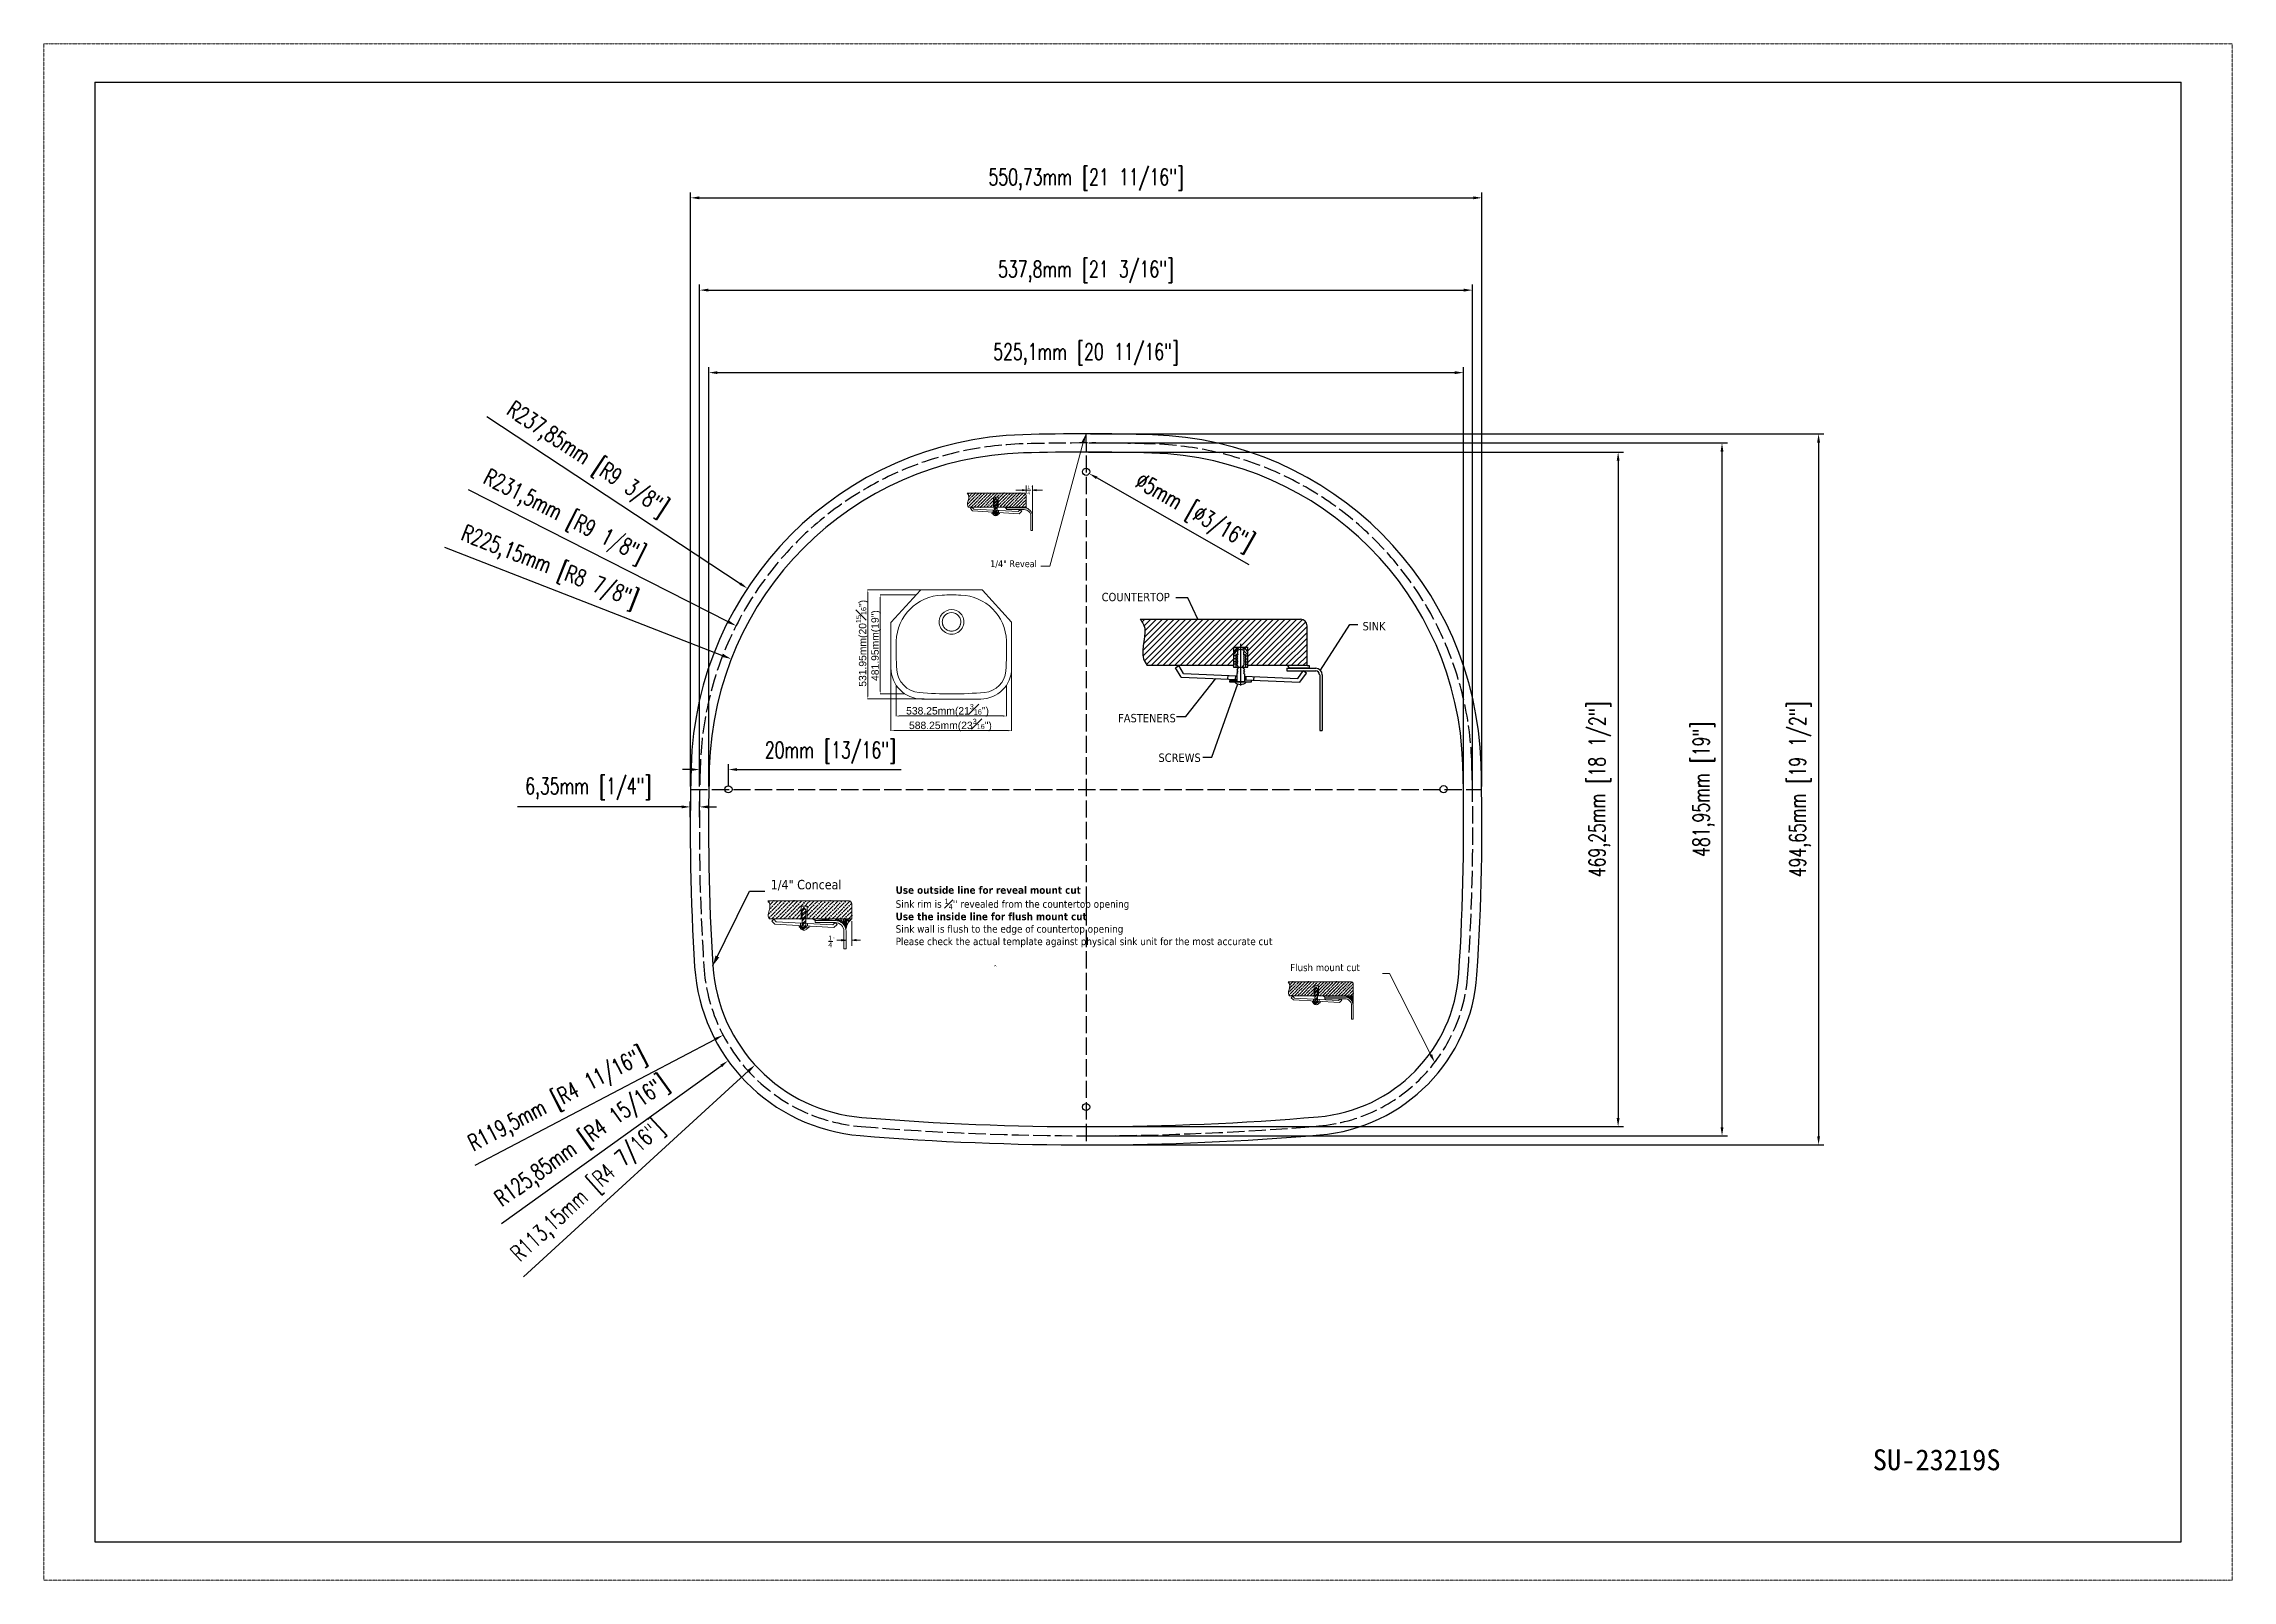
# Model space of a CAD drawing. Header units: millimetres. Extents: x 222 to 1745, y 294 to 1363.
import ezdxf

# ---------------------------------------------------------------- set-up
doc = ezdxf.new("R2010")
doc.units = ezdxf.units.MM
doc.linetypes.add('ACAD_ISO02W100', pattern=[15, 12, -3])
doc.linetypes.add('PHANTOM2', pattern=[1.25, 0.625, -0.125, 0.125, -0.125, 0.125, -0.125])
doc.layers.add('CONT', color=7, linetype='Continuous')
for name, color, linetype, lineweight in [('尺寸標注', 1, 'Continuous', 30), ('文字', 3, 'Continuous', 30), ('細實線', 1, 'Continuous', 13), ('虚线', 2, 'ACAD_ISO02W100', 30), ('裝訂區域', 6, 'PHANTOM2', 13)]:
    doc.layers.add(name, color=color, linetype=linetype, lineweight=lineweight)
doc.styles.add('0', font='arial.ttf', dxfattribs={"height": 1})
doc.styles.add('DIM', font='txt.shx', dxfattribs={"width": 0.7, "bigfont": 'chineset.shx'})
doc.styles.get("Standard").update_dxf_attribs({"font": 'arial.ttf'})
doc.dimstyles.new('DIMSTYLE_1', dxfattribs={"dimtxt": 9.5, "dimasz": 7, "dimexe": 0.18, "dimexo": 0.0625, "dimgap": 1, "dimtad": 1, "dimtoh": 1, "dimdsep": 46, "dimtxsty": 'Standard', "dimblk": '_FILLED', "dimcen": 0.09, "dimadec": 0, "dimazin": 0, "dimtp": 0.01, "dimtm": 0.01, "dimtfac": 1, "dimtofl": 0, "dimtmove": 0, "dimatfit": 3, "dimldrblk": '_FILLED', "dimfxl": 1, "dimtolj": 1, "dimarcsym": 0})
doc.dimstyles.new('ISO-25', dxfattribs={"dimtxt": 2.5, "dimasz": 2.5, "dimexe": 1.25, "dimexo": 0.625, "dimtad": 1, "dimtxsty": 'Standard', "dimcen": 2.5, "dimadec": 0, "dimazin": 0, "dimtfac": 1, "dimtmove": 0, "dimatfit": 3, "dimfxl": 1, "dimarcsym": 0})
doc.dimstyles.new('mm+in(开孔纸尺寸)', dxfattribs={"dimscale": 3, "dimtxt": 3.8, "dimasz": 2, "dimexe": 1.25, "dimexo": 0.625, "dimgap": 2, "dimtad": 1, "dimtxsty": 'DIM', "dimcen": 0, "dimclrd": 256, "dimclre": 256, "dimclrt": 3, "dimadec": 0, "dimazin": 0, "dimtfac": 1, "dimtmove": 0, "dimatfit": 1, "dimfxl": 1, "dimlwd": -1, "dimarcsym": 0})

msp = doc.modelspace()

# ---------------------------------------------------------------- texts
at = {"layer": '尺寸標注', "lineweight": 9, "style": '0'}
for s, p in [('4', (767.923, 734.765)), ('1', (767.914, 739.486))]:
    msp.add_text(s, height=3.375, dxfattribs=at).set_placement(p)
at = {"layer": '尺寸標注', "lineweight": 9, "style": '0', "width": 1.979076}
msp.add_text('"', height=1.705, dxfattribs=at).set_placement((771.18, 739.747))
at = {"layer": '尺寸標注', "char_height": 6.53247, "attachment_point": 1}
for s, insert, width in [('{\\fTahoma|b0|i0|c163|p34; }', (727.488, 781.627), 59.74783), ('{\\fTahoma|b0|i0|c163|p34; }', (727.551, 791.427), 57.18485), ('{\\fTahoma|b0|i0|c163|p34;1/4" Conceal}', (727.859, 781.612), 53.62187)]:
    msp.add_mtext(s, dxfattribs=dict(at, insert=insert, width=width))
at = {"layer": '文字'}
for s, insert, char_height, width, attachment_point in [("\\A1;\\fTahoma|b1|i0|c0|p34;Use outside line for reveal mount cut\\fTahoma|b0|i0|c0|p34; \\PSink rim is {\\H0.7x;\\S1#4;}\\H1.00002x;'' revealed from the countertop opening\\P\\fTahoma|b1|i0|c0|p34;Use the inside line for flush mount cut \\P\\fTahoma|b0|i0|c0|p34;Sink wall is flush to the edge of countertop opening \\PPlease check the actual template against physical sink unit for the most accurate cut ", (814.808, 777.154), 5.2, 327.00433, 1), ('{\\fTahoma|b0|i0|c163|p34;^ }', (882.805, 722.329), 2.6, 18.80155, 1), ('{\\fNSimSun|b0|i0|c134|p49;SU-23219S\\fEbrima|b0|i0|c134|p2;}', (1539.309, 385.464), 14.52, 345.66793, 2)]:
    msp.add_mtext(s, dxfattribs=dict(at, insert=insert, char_height=char_height, width=width, attachment_point=attachment_point))
at = {"layer": '細實線', "style": '0'}
for s, p in [('4', (906.498, 1049.621)), ('1', (906.474, 1053.566))]:
    msp.add_text(s, height=2.413, dxfattribs=at).set_placement(p)
at = {"layer": '細實線', "style": '0', "width": 1.579121}
msp.add_text('"', height=1.528, dxfattribs=at).set_placement((908.877, 1054.217))
at = {"layer": '細實線', "attachment_point": 1}
for s, insert, char_height, width in [('{\\fTahoma|b0|i0|c163|p34; }', (883.77, 1013.648), 4.75631, 49.03142), ('{\\fTahoma|b0|i0|c163|p34; }', (883.77, 1006.91), 4.75631, 43.5443), ('{\\fTahoma|b0|i0|c163|p34;1/4"\\fTahoma|b0|i0|c0|p34; \\fTahoma|b0|i0|c163|p34;Revea\\fTahoma|b0|i0|c0|p34;l}', (880.578, 1003.947), 4.75631, 51.88706), ('{\\fTahoma|b0|i0|c0|p34; }', (1087.473, 730.932), 5.07395, 73.68333), ('{\\fTahoma|b0|i0|c0|p34; }', (1087.473, 723.885), 5.07395, 77.68333), ('{\\fTahoma|b0|i0|c0|p34;Flush mount cut}', (1089.435, 723.216), 5.07395, 69.18333)]:
    msp.add_mtext(s, dxfattribs=dict(at, insert=insert, char_height=char_height, width=width))

# ---------------------------------------------------------------- blocks, each defined once
blk = doc.blocks.new('efw')
at = {"layer": 'CONT', "lineweight": 25}
h = blk.add_hatch(dxfattribs=at)
h.set_pattern_fill('ANSI31', color=256, scale=0.808315, style=0)
h.set_pattern_definition([(45, (-2535.7435, -4394.8292), (-1.814719, 1.814719), [])])
edge = h.paths.add_edge_path()
edge.add_arc((-1986.4, -4346.4), 4.04, 0, 90)
edge.add_line((-1986.4, -4342.4), (-2086.1, -4342.4))
edge.add_spline(control_points=[(-2086.1, -4342.4), (-2085.3, -4343.4), (-2080.2, -4350.3), (-2087.3, -4362.3), (-2082.6, -4369.8), (-2081.7, -4371.2)], knot_values=[0, 0, 0, 0, 4.788302, 31.211075, 37.135874, 37.135874, 37.135874, 37.135874], degree=3, periodic=0)
edge.add_line((-2081.7, -4371.2), (-2028.1, -4371.2))
edge.add_line((-2028.1, -4371.2), (-2028.1, -4359.7))
edge.add_line((-2028.1, -4359.7), (-2019.2, -4359.7))
edge.add_line((-2019.2, -4359.7), (-2019.2, -4371.2))
edge.add_line((-2019.2, -4371.2), (-1982.4, -4371.2))
edge.add_line((-1982.4, -4371.2), (-1982.4, -4346.4))
at = {"lineweight": 25}
for p, q in [((-2064.2, -4372.5), (-2062.1, -4371.2)), ((-2031.7, -4377.2), (-2031.8, -4379.7)), ((-2026.9, -4377.4), (-2027, -4379.9)), ((-2020.4, -4377.7), (-2020.5, -4380.1)), ((-2015.5, -4377.9), (-2015.6, -4380.3)), ((-1982.8, -4375.9), (-1984.8, -4374.5))]:
    blk.add_line(p, q, dxfattribs=at)
at = {"layer": 'CONT', "lineweight": 25}
for p, q in [((-2056.5, -4329), (-2064, -4329)), ((-2050.2, -4342.4), (-2056.5, -4329)), ((-2086.1, -4342.4), (-1986.4, -4342.4)), ((-1982.4, -4371.2), (-1982.4, -4346.4)), ((-1974.1, -4374), (-1955.7, -4345.7)), ((-1955.7, -4345.7), (-1950.9, -4345.7)), ((-2028.1, -4359.7), (-2019.2, -4359.7)), ((-2025.8, -4359.7), (-2028.1, -4363)), ((-2028.1, -4359.7), (-2028.1, -4372.1)), ((-2028.1, -4364.6), (-2025.6, -4361.5)), ((-2026.6, -4365.1), (-2028.1, -4365.1)), ((-2025.4, -4364.2), (-2026.6, -4364.2)), ((-2026.6, -4364.2), (-2026.6, -4372.1)), ((-2025.4, -4364.4), (-2026.1, -4365.1)), ((-2025.4, -4365.7), (-2026.1, -4365.1)), ((-2025, -4360.5), (-2025.6, -4360.5)), ((-2025, -4359.7), (-2025, -4360.5)), ((-2023.7, -4357.7), (-2023.7, -4383.6)), ((-2022.3, -4359.7), (-2022.3, -4360.5)), ((-2022.3, -4360.5), (-2021.7, -4360.5)), ((-2021.9, -4364.2), (-2020.7, -4364.2)), ((-2021.9, -4364.4), (-2021.3, -4365.1)), ((-2021.9, -4365.7), (-2021.3, -4365.1)), ((-2019.2, -4364.6), (-2021.7, -4362)), ((-2021.5, -4359.7), (-2019.2, -4363)), ((-2020.7, -4364.2), (-2020.7, -4372.1)), ((-2020.7, -4365.1), (-2019.2, -4365.1)), ((-2019.2, -4372.1), (-2019.2, -4359.7)), ((-2028.1, -4371.2), (-2081.7, -4371.2)), ((-2060.6, -4378.4), (-2064.2, -4372.5)), ((-2059.2, -4376.1), (-2062.1, -4371.2)), ((-2060.6, -4378.4), (-2026.1, -4379.9)), ((-2059.2, -4376.1), (-2026.1, -4377.5)), ((-2026.6, -4366.9), (-2028.1, -4366.9)), ((-2026.6, -4368.9), (-2028.1, -4368.9)), ((-2026.6, -4370.3), (-2028.1, -4370.3)), ((-2028.1, -4372.1), (-2019.2, -4372.1)), ((-2025.4, -4365.7), (-2026.1, -4366.4)), ((-2025.4, -4367), (-2026.1, -4366.4)), ((-2025.4, -4367), (-2026.1, -4367.7)), ((-2025.4, -4368.3), (-2026.1, -4367.7)), ((-2025.4, -4368.3), (-2026.1, -4369)), ((-2025.4, -4369.6), (-2026.1, -4369)), ((-2025.4, -4369.6), (-2026.1, -4370.3)), ((-2024.9, -4372.1), (-2026.1, -4370.3)), ((-2024.9, -4372.1), (-2026.1, -4373.9)), ((-2025.4, -4374.5), (-2026.1, -4373.9)), ((-2025.4, -4374.5), (-2026.1, -4375.2)), ((-2025.4, -4375.8), (-2026.1, -4375.2)), ((-2025.4, -4375.8), (-2026.1, -4376.3)), ((-2026.1, -4376.3), (-2026.1, -4381.1)), ((-2022.4, -4372.1), (-2021.2, -4370.3)), ((-2022.4, -4372.1), (-2021.2, -4373.9)), ((-2021.9, -4365.7), (-2021.3, -4366.4)), ((-2021.9, -4367), (-2021.3, -4366.4)), ((-2021.9, -4367), (-2021.3, -4367.7)), ((-2021.9, -4368.3), (-2021.3, -4367.7)), ((-2021.9, -4368.3), (-2021.3, -4369)), ((-2021.9, -4369.6), (-2021.3, -4369)), ((-2021.9, -4369.6), (-2021.2, -4370.3)), ((-2021.9, -4374.5), (-2021.2, -4373.9)), ((-2021.9, -4374.5), (-2021.3, -4375.2)), ((-2021.9, -4375.8), (-2021.3, -4375.2)), ((-2021.9, -4375.8), (-2021.2, -4376.3)), ((-2021.2, -4376.3), (-2021.2, -4381.1)), ((-2021.2, -4377.7), (-1988.1, -4379.1)), ((-2020.7, -4366.9), (-2019.2, -4366.9)), ((-2020.7, -4368.9), (-2019.2, -4368.9)), ((-2020.7, -4370.3), (-2019.2, -4370.3)), ((-1982.4, -4371.2), (-2019.2, -4371.2)), ((-1995, -4372.8), (-1977, -4372.8)), ((-1995, -4372.8), (-1995, -4374.5)), ((-1995, -4374.5), (-1977, -4374.5)), ((-1993.2, -4372.8), (-1994.3, -4371.2)), ((-1981.1, -4372.8), (-1993.2, -4372.8)), ((-1988.1, -4379.1), (-1984.8, -4374.5)), ((-1986.8, -4381.5), (-1982.8, -4375.9)), ((-1982.4, -4371.2), (-1981.1, -4371.2)), ((-1981.1, -4371.2), (-1981.1, -4372.8)), ((-1974.5, -4376.9), (-1974.5, -4411.6)), ((-1972.9, -4376.9), (-1972.9, -4411.6)), ((-2057.8, -4402.9), (-2039.1, -4379.3)), ((-2041.6, -4428.1), (-2025.4, -4382.6)), ((-2026.1, -4380.7), (-2030.5, -4380.7)), ((-2030.5, -4380.7), (-2030.5, -4381.3)), ((-2030.5, -4381.3), (-2016.9, -4381.3)), ((-2026.1, -4381.1), (-2021.2, -4381.1)), ((-2021.2, -4380.1), (-1986.8, -4381.5)), ((-2016.9, -4381.3), (-2016.8, -4380.3)), ((-2063.5, -4402.9), (-2057.8, -4402.9)), ((-1974.5, -4411.6), (-1972.9, -4411.6)), ((-2047.2, -4428.1), (-2041.6, -4428.1))]:
    blk.add_line(p, q, dxfattribs=at)
for centre, radius, start, end in [((-1986.4, -4346.4), 4.04, 0, 90), ((-2023.7, -4364.3), 3.09, 50.677, 129.323), ((-1977, -4376.9), 4.04, 0, 90), ((-1977, -4376.9), 2.42, 0, 90), ((-2023.7, -4377.7), 5.2, 224.4662, 315.5338)]:
    blk.add_arc(centre, radius, start, end, dxfattribs=at)
for points, knots in [([(-2086.1, -4342.4), (-2085.3, -4343.4), (-2080.2, -4350.3), (-2087.3, -4362.3), (-2082.6, -4369.8), (-2081.7, -4371.2)], [0, 0, 0, 0, 3.870458, 25.228387, 30.017492, 30.017492, 30.017492, 30.017492]), ([(-2025.6, -4360.5), (-2025.6, -4361.3), (-2025.6, -4362.7), (-2025.5, -4364), (-2025.4, -4364.4)], [0.304732, 0.304732, 0.304732, 0.304732, 3.312565, 5.150382, 5.150382, 5.150382, 5.150382]), ([(-2021.7, -4360.5), (-2021.7, -4361.3), (-2021.7, -4362.7), (-2021.9, -4364), (-2021.9, -4364.4)], [0.304732, 0.304732, 0.304732, 0.304732, 3.312565, 5.150382, 5.150382, 5.150382, 5.150382])]:
    blk.add_open_spline(points, degree=3, knots=knots, dxfattribs=at)
at = {"layer": 'CONT', "char_height": 5.198, "width": 14.864, "attachment_point": 1}
for s, insert in [('{\\fTahoma|b0|i0|c0|p34;COUNTERTOP\\P }', (-2110, -4326)), ('{\\fTahoma|b0|i0|c0|p34;SINK\\P }', (-1947.9, -4344.1)), ('{\\fTahoma|b0|i0|c0|p34;FASTENERS\\P }', (-2099.8, -4401.2)), ('{\\fTahoma|b0|i0|c0|p34;SCREWS\\P }', (-2074.7, -4425.8))]:
    blk.add_mtext(s, dxfattribs=dict(at, insert=insert))
blk = doc.blocks.new('*D23')
at = {"layer": 'Defpoints', "color": 0}
for p in [(698.4, 858.4), (678.4, 844.6), (698.4, 844.6)]:
    blk.add_point(p, dxfattribs=at)
at = {"layer": '尺寸標注'}
for p, q in [((672.4, 858.4), (666.4, 858.4)), ((704.4, 858.4), (818.6, 858.4))]:
    blk.add_line(p, q, dxfattribs=at)
at = {"layer": '尺寸標注', "lineweight": -2}
for p, q in [((678.4, 846.5), (678.4, 862.1)), ((698.4, 846.5), (698.4, 862.1))]:
    blk.add_line(p, q, dxfattribs=at)
at = {"layer": '尺寸標注'}
for points in [[(672.4, 857.4), (672.4, 859.4), (678.4, 858.4)], [(704.4, 859.4), (704.4, 857.4), (698.4, 858.4)]]:
    blk.add_solid(points, dxfattribs=at)
at = {"layer": '尺寸標注', "color": 3, "insert": (769.4, 870.1), "char_height": 11.4, "attachment_point": 5, "style": 'DIM'}
blk.add_mtext('20mm [13/16"]', dxfattribs=at)
blk = doc.blocks.new('*D24')
at = {"layer": 'Defpoints', "color": 0}
for p in [(945.2, 1066.8), (949.5, 1064.3)]:
    blk.add_point(p, dxfattribs=at)
at = {"layer": '尺寸標注'}
blk.add_line((1060.8, 1000.9), (954.7, 1061.3), dxfattribs=at)
blk.add_solid([(955.2, 1062.2), (954.2, 1060.5), (949.5, 1064.3)], dxfattribs=at)
at = {"layer": '尺寸標注', "color": 3, "insert": (1022.1, 1036.4), "char_height": 11.4, "attachment_point": 5, "rotation": 330.3079, "style": 'DIM'}
blk.add_mtext('∅5mm [∅3/16"]', dxfattribs=at)
blk = doc.blocks.new('*D4')
at = {"lineweight": -2}
for p, q in [((15110, -158), (14817, -158)), ((14818, -675), (14818, -173)), ((15093, -690), (14817, -690))]:
    blk.add_line(p, q, dxfattribs=at)
for points in [[(14816, -173), (14821, -173), (14818, -158)], [(14816, -675), (14821, -675), (14818, -690)]]:
    blk.add_solid(points)
at = {"layer": 'Defpoints', "color": 0}
for p in [(14818, -158), (15110, -158), (15094, -690)]:
    blk.add_point(p, dxfattribs=at)
at = {"color": 0, "insert": (14791, -419), "char_height": 30, "attachment_point": 5, "rotation": 90}
blk.add_mtext('{\\H1.2x;531.95mm(20\\H0.7x;\\S15#16;\\H1.4286x;")}', dxfattribs=at)
blk = doc.blocks.new('*D5')
at = {"lineweight": -2}
for p, q in [((14956, -623), (14956, -774)), ((15494, -623), (15494, -774)), ((14971, -773), (15479, -773))]:
    blk.add_line(p, q, dxfattribs=at)
for points in [[(14971, -771), (14971, -776), (14956, -773)], [(15479, -771), (15479, -776), (15494, -773)]]:
    blk.add_solid(points)
at = {"layer": 'Defpoints', "color": 0}
for p in [(14956, -623), (15494, -623), (15494, -773)]:
    blk.add_point(p, dxfattribs=at)
at = {"color": 0, "insert": (15207, -746), "char_height": 30, "attachment_point": 5}
blk.add_mtext('{\\H1.2x;538.25mm(21\\H0.7x;\\S3#16;\\H1.4286x;")}', dxfattribs=at)
blk = doc.blocks.new('*D6')
at = {"lineweight": -2}
for p, q in [((15052, -183), (14878, -183)), ((14879, -198), (14879, -650)), ((14998, -665), (14878, -665))]:
    blk.add_line(p, q, dxfattribs=at)
for points in [[(14876, -198), (14881, -198), (14879, -183)], [(14876, -650), (14881, -650), (14879, -665)]]:
    blk.add_solid(points)
at = {"layer": 'Defpoints', "color": 0}
for p in [(15053, -183), (14879, -665), (14999, -665)]:
    blk.add_point(p, dxfattribs=at)
at = {"color": 0, "insert": (14859, -430), "char_height": 30, "attachment_point": 5, "rotation": 90}
blk.add_mtext('{\\H1.2x;481.95mm(19")}', dxfattribs=at)
blk = doc.blocks.new('*D7')
at = {"lineweight": -2}
for p, q in [((14931, -471), (14931, -846)), ((15519, -461), (15519, -846)), ((14946, -844), (15504, -844))]:
    blk.add_line(p, q, dxfattribs=at)
for points in [[(14946, -842), (14946, -847), (14931, -844)], [(15504, -842), (15504, -847), (15519, -844)]]:
    blk.add_solid(points)
at = {"layer": 'Defpoints', "color": 0}
for p in [(14931, -471), (15519, -460), (15519, -844)]:
    blk.add_point(p, dxfattribs=at)
at = {"color": 0, "insert": (15221, -817), "char_height": 30, "attachment_point": 5}
blk.add_mtext('{\\H1.2x;588.25mm(23\\H0.7x;\\S3#16;\\H1.4286x;")}', dxfattribs=at)
blk = doc.blocks.new('*D25')
at = {"layer": 'Defpoints', "color": 0}
for p in [(1222.8, 1256.1), (672.1, 844.6), (1222.8, 844.6)]:
    blk.add_point(p, dxfattribs=at)
at = {"layer": '尺寸標注', "lineweight": -2}
for p, q in [((672.1, 846.5), (672.1, 1259.8)), ((1222.8, 846.5), (1222.8, 1259.8))]:
    blk.add_line(p, q, dxfattribs=at)
at = {"layer": '尺寸標注'}
blk.add_line((678.1, 1256.1), (1216.8, 1256.1), dxfattribs=at)
for points in [[(678.1, 1257.1), (678.1, 1255.1), (672.1, 1256.1)], [(1216.8, 1255.1), (1216.8, 1257.1), (1222.8, 1256.1)]]:
    blk.add_solid(points, dxfattribs=at)
at = {"layer": '尺寸標注', "color": 3, "insert": (947.4, 1268.7), "char_height": 11.4, "attachment_point": 5, "style": 'DIM'}
blk.add_mtext('550,73mm [21 11/16"]', dxfattribs=at)
blk = doc.blocks.new('*D26')
at = {"layer": 'Defpoints', "color": 0}
for p in [(1216.2, 1191.9), (678.4, 844.6), (1216.2, 844.6)]:
    blk.add_point(p, dxfattribs=at)
at = {"layer": '尺寸標注', "lineweight": -2}
for p, q in [((678.4, 846.5), (678.4, 1195.7)), ((1216.2, 846.5), (1216.2, 1195.7))]:
    blk.add_line(p, q, dxfattribs=at)
at = {"layer": '尺寸標注'}
blk.add_line((684.4, 1191.9), (1210.2, 1191.9), dxfattribs=at)
for points in [[(684.4, 1192.9), (684.4, 1190.9), (678.4, 1191.9)], [(1210.2, 1190.9), (1210.2, 1192.9), (1216.2, 1191.9)]]:
    blk.add_solid(points, dxfattribs=at)
at = {"layer": '尺寸標注', "color": 3, "insert": (947.3, 1204.6), "char_height": 11.4, "attachment_point": 5, "style": 'DIM'}
blk.add_mtext('537,8mm [21 3/16"]', dxfattribs=at)
blk = doc.blocks.new('*D27')
at = {"layer": 'Defpoints', "color": 0}
for p in [(1209.9, 1134.5), (684.8, 844.6), (1209.9, 844.6)]:
    blk.add_point(p, dxfattribs=at)
at = {"layer": '尺寸標注', "lineweight": -2}
for p, q in [((684.8, 846.5), (684.8, 1138.3)), ((1209.9, 846.5), (1209.9, 1138.3))]:
    blk.add_line(p, q, dxfattribs=at)
at = {"layer": '尺寸標注'}
blk.add_line((690.8, 1134.5), (1203.9, 1134.5), dxfattribs=at)
for points in [[(690.8, 1135.5), (690.8, 1133.5), (684.8, 1134.5)], [(1203.9, 1133.5), (1203.9, 1135.5), (1209.9, 1134.5)]]:
    blk.add_solid(points, dxfattribs=at)
at = {"layer": '尺寸標注', "color": 3, "insert": (947.3, 1147.2), "char_height": 11.4, "attachment_point": 5, "style": 'DIM'}
blk.add_mtext('525,1mm [20 11/16"]', dxfattribs=at)
blk = doc.blocks.new('*D28')
at = {"layer": 'Defpoints', "color": 0}
for p in [(948.4, 1091.9), (947.3, 597.3), (1457.1, 597.3)]:
    blk.add_point(p, dxfattribs=at)
at = {"layer": '尺寸標注', "lineweight": -2}
for p, q in [((950.3, 1091.9), (1460.8, 1091.9)), ((949.2, 597.3), (1460.8, 597.3))]:
    blk.add_line(p, q, dxfattribs=at)
at = {"layer": '尺寸標注'}
blk.add_line((1457.1, 1085.9), (1457.1, 603.3), dxfattribs=at)
for points in [[(1458.1, 1085.9), (1456.1, 1085.9), (1457.1, 1091.9)], [(1456.1, 603.3), (1458.1, 603.3), (1457.1, 597.3)]]:
    blk.add_solid(points, dxfattribs=at)
at = {"layer": '尺寸標注', "color": 3, "insert": (1444.4, 844.6), "char_height": 11.4, "attachment_point": 5, "rotation": 90, "style": 'DIM'}
blk.add_mtext('494,65mm [19 1/2"]', dxfattribs=at)
blk = doc.blocks.new('*D29')
at = {"layer": 'Defpoints', "color": 0}
for p in [(947.3, 1085.6), (1389.9, 1085.6), (947.3, 603.6)]:
    blk.add_point(p, dxfattribs=at)
at = {"layer": '尺寸標注', "lineweight": -2}
for p, q in [((949.2, 1085.6), (1393.7, 1085.6)), ((949.2, 603.6), (1393.7, 603.6))]:
    blk.add_line(p, q, dxfattribs=at)
at = {"layer": '尺寸標注'}
blk.add_line((1389.9, 609.6), (1389.9, 1079.6), dxfattribs=at)
for points in [[(1390.9, 1079.6), (1388.9, 1079.6), (1389.9, 1085.6)], [(1388.9, 609.6), (1390.9, 609.6), (1389.9, 603.6)]]:
    blk.add_solid(points, dxfattribs=at)
at = {"layer": '尺寸標注', "color": 3, "insert": (1377.3, 844.6), "char_height": 11.4, "attachment_point": 5, "rotation": 90, "style": 'DIM'}
blk.add_mtext('481,95mm [19"]', dxfattribs=at)
blk = doc.blocks.new('*D30')
at = {"layer": 'Defpoints', "color": 0}
for p in [(947.3, 1079.2), (947.3, 610), (1317.6, 610)]:
    blk.add_point(p, dxfattribs=at)
at = {"layer": '尺寸標注', "lineweight": -2}
for p, q in [((949.1, 1079.2), (1321.3, 1079.2)), ((949.2, 610), (1321.3, 610))]:
    blk.add_line(p, q, dxfattribs=at)
at = {"layer": '尺寸標注'}
blk.add_line((1317.6, 1073.2), (1317.6, 616), dxfattribs=at)
for points in [[(1318.6, 1073.2), (1316.6, 1073.2), (1317.6, 1079.2)], [(1316.6, 616), (1318.6, 616), (1317.6, 610)]]:
    blk.add_solid(points, dxfattribs=at)
at = {"layer": '尺寸標注', "color": 3, "insert": (1304.9, 844.6), "char_height": 11.4, "attachment_point": 5, "rotation": 90, "style": 'DIM'}
blk.add_mtext('469,25mm [18 1/2"]', dxfattribs=at)
blk = doc.blocks.new('*D31')
at = {"layer": 'Defpoints', "color": 0}
for p in [(671.9, 823.4), (678.2, 832.4), (678.2, 823.4)]:
    blk.add_point(p, dxfattribs=at)
at = {"layer": '尺寸標注'}
for p, q in [((665.9, 832.4), (551.7, 832.4)), ((684.2, 832.4), (690.2, 832.4))]:
    blk.add_line(p, q, dxfattribs=at)
at = {"layer": '尺寸標注', "lineweight": -2}
for p, q in [((671.9, 825.3), (671.9, 836.1)), ((678.2, 825.3), (678.2, 836.1))]:
    blk.add_line(p, q, dxfattribs=at)
at = {"layer": '尺寸標注'}
for points in [[(665.9, 831.4), (665.9, 833.4), (671.9, 832.4)], [(684.2, 833.4), (684.2, 831.4), (678.2, 832.4)]]:
    blk.add_solid(points, dxfattribs=at)
at = {"layer": '尺寸標注', "color": 3, "insert": (600.9, 845), "char_height": 11.4, "attachment_point": 5, "style": 'DIM'}
blk.add_mtext('6,35mm [1/4"]', dxfattribs=at)
blk = doc.blocks.new('*D32')
at = {"layer": 'Defpoints', "color": 0}
for p in [(800.5, 729.2), (698.2, 655.8)]:
    blk.add_point(p, dxfattribs=at)
at = {"layer": '尺寸標注'}
blk.add_line((540.5, 542.7), (693.4, 652.3), dxfattribs=at)
blk.add_solid([(694, 651.5), (692.8, 653.1), (698.2, 655.8)], dxfattribs=at)
at = {"layer": '尺寸標注', "color": 3, "insert": (596.9, 598.7), "char_height": 11.4, "attachment_point": 5, "rotation": 35.6469, "style": 'DIM'}
blk.add_mtext('R125,85mm [R4 15/16"]', dxfattribs=at)
blk = doc.blocks.new('*D33')
at = {"layer": 'Defpoints', "color": 0}
for p in [(800.5, 729.2), (694.7, 673.6)]:
    blk.add_point(p, dxfattribs=at)
at = {"layer": '尺寸標注'}
blk.add_line((522.1, 583.1), (689.4, 670.9), dxfattribs=at)
blk.add_solid([(689.8, 670), (688.9, 671.7), (694.7, 673.6)], dxfattribs=at)
at = {"layer": '尺寸標注', "color": 3, "insert": (579.8, 627.7), "char_height": 11.4, "attachment_point": 5, "rotation": 27.6835, "style": 'DIM'}
blk.add_mtext('R119,5mm [R4 11/16"]', dxfattribs=at)
blk = doc.blocks.new('*D34')
at = {"layer": 'Defpoints', "color": 0}
for p in [(800.5, 729.2), (717, 652.9)]:
    blk.add_point(p, dxfattribs=at)
at = {"layer": '尺寸標注'}
blk.add_line((555.7, 505.6), (712.5, 648.8), dxfattribs=at)
blk.add_solid([(713.2, 648.1), (711.9, 649.6), (717, 652.9)], dxfattribs=at)
at = {"layer": '尺寸標注', "color": 3, "insert": (601.2, 564.3), "char_height": 11.4, "attachment_point": 5, "rotation": 42.4034, "style": 'DIM'}
blk.add_mtext('R113,15mm [R4 7/16"]', dxfattribs=at)
blk = doc.blocks.new('_FILLED')
at = {"color": 0, "linetype": 'ByBlock'}
blk.add_solid([(0, 0), (-1, 0.21), (-1, -0.21)], dxfattribs=at)
blk = doc.blocks.new('*D35')
at = {"layer": 'Defpoints', "color": 0}
for p in [(711.6, 984.4), (910.2, 853.6)]:
    blk.add_point(p, dxfattribs=at)
at = {"layer": '尺寸標注'}
blk.add_line((530.3, 1103.9), (706.6, 987.8), dxfattribs=at)
blk.add_solid([(706, 986.9), (707.1, 988.6), (711.6, 984.4)], dxfattribs=at)
at = {"layer": '尺寸標注', "color": 3, "insert": (599.5, 1073.5), "char_height": 11.4, "attachment_point": 5, "rotation": 326.6103, "style": 'DIM'}
blk.add_mtext('R237,85mm [R9 3/8"]', dxfattribs=at)
blk = doc.blocks.new('*D36')
at = {"layer": 'Defpoints', "color": 0}
for p in [(703.8, 958.4), (910.2, 853.6)]:
    blk.add_point(p, dxfattribs=at)
at = {"layer": '尺寸標注'}
blk.add_line((517.4, 1053.1), (698.4, 961.1), dxfattribs=at)
blk.add_solid([(698, 960.2), (698.9, 962), (703.8, 958.4)], dxfattribs=at)
at = {"layer": '尺寸標注', "color": 3, "insert": (583.6, 1033.6), "char_height": 11.4, "attachment_point": 5, "rotation": 333.0736, "style": 'DIM'}
blk.add_mtext('R231,5mm [R9 1/8"]', dxfattribs=at)
blk = doc.blocks.new('*D37')
at = {"layer": 'Defpoints', "color": 0}
for p in [(700.4, 935.3), (910.2, 853.6)]:
    blk.add_point(p, dxfattribs=at)
at = {"layer": '尺寸標注'}
blk.add_line((500.8, 1013.2), (694.8, 937.5), dxfattribs=at)
blk.add_solid([(694.5, 936.6), (695.2, 938.5), (700.4, 935.3)], dxfattribs=at)
at = {"layer": '尺寸標注', "color": 3, "insert": (573.5, 998.4), "char_height": 11.4, "attachment_point": 5, "rotation": 338.6997, "style": 'DIM'}
blk.add_mtext('R225,15mm [R8 7/8"]', dxfattribs=at)
blk = doc.blocks.new('ryh')
for p, q in [((15074.525, -159.341), (14931.935, -315.638)), ((15374.868, -158.363), (15076.741, -158.363)), ((15518.626, -315.391), (15377.09, -159.347)), ((14931.151, -317.66), (14931.151, -539.31)), ((15519.404, -539.31), (15519.404, -317.406)), ((15082.151, -690.31), (15368.404, -690.31))]:
    blk.add_line(p, q)
for centre, radius, start, end in [((15188.131, -415.395), 231.5, 91.6412071, 178.4434923), ((15076.741, -161.363), 3, 90, 137.6258543), ((15225.277, -1711.863), 1528.5, 88.2754257, 91.6412071), ((15264.371, -413.451), 229.5, 1.6396982, 88.2754257), ((15374.868, -161.363), 3, 42.2089415, 90), ((14934.151, -317.66), 3, 137.6258543, 180), ((15226.583, -314.399), 60.201, 166.7176498, 179.9776558), ((15226.381, -314.376), 60, 179.9999997, 0.0000002), ((15226.428, -314.4), 60.051, 139.7314029, 166.6835968), ((15226.381, -314.373), 59.998, 40.6899124, 139.7219957), ((15225.962, -314.48), 44.635, 166.630512, 180.0483184), ((15227.271, -314.611), 45.939, 140.1362219, 166.8496766), ((15226.381, -314.353), 45.093, 40.7490477, 139.6628347), ((15225.493, -314.617), 45.939, 13.5618884, 40.2758333), ((15226.791, -314.48), 44.645, 359.9512467, 13.7809262), ((15226.335, -314.4), 60.051, 13.7278849, 40.6805048), ((15226.168, -314.402), 60.214, 0.0244769, 13.6916987), ((15516.404, -317.406), 3, 0, 42.2089415), ((16487.406, -450.7), 1531.255, 178.4434923, 183.6180192), ((13963.149, -450.7), 1531.255, 356.1726175, 1.6396982), ((15082.151, -539.31), 151, 180, 270), ((15078.465, -539.788), 119.5, 183.6180192, 265.3018613), ((15368.404, -539.31), 151, 270, 0), ((15377.742, -545.336), 113.5, 274.8631098, 356.1726175), ((15225.277, 1246.64), 1911.95, 265.3018613, 274.8631098)]:
    blk.add_arc(centre, radius, start, end)
blk.add_open_spline([(15271.436, -314.518), (15271.436, -317.449), (15271.005, -321.87), (15269.566, -327.58), (15267.588, -333.138), (15264.088, -339.673), (15258.453, -346.537), (15251.58, -352.172), (15243.74, -356.359), (15235.232, -358.938), (15226.385, -359.809), (15217.536, -358.939), (15209.028, -356.362), (15201.188, -352.176), (15194.314, -346.541), (15188.677, -339.678), (15185.177, -333.143), (15183.199, -327.586), (15181.759, -321.874), (15181.327, -317.451), (15181.327, -314.518)], degree=3, knots=[0, 0, 0, 0, 8.794944049, 13.212025856, 17.64748388, 26.465374643, 35.296481027, 44.124768745, 52.956411156, 61.78951377, 70.623805956, 79.458145343, 88.291422718, 97.123209248, 105.951712608, 114.782841852, 123.601207452, 128.036208344, 132.453475463, 141.253473118, 141.253473118, 141.253473118, 141.253473118])
for base, p1, p2, text, picture, middle in [((14818.001, -158.363), (15094.078, -690.31), (15110.214, -158.363), '{\\H1.2x;531.95mm(20\\H0.7x;\\S15#16;\\H1.4286x;")}', '*D4', (14818.001, -419.344)), ((14878.928, -665.308), (15052.61, -183.363), (14998.932, -665.308), '{\\H1.2x;481.95mm(19")}', '*D6', (14878.928, -430.094))]:
    dim = blk.add_linear_dim(base=base, p1=p1, p2=p2, angle=90, text=text, dimstyle='ISO-25')
    dim.commit()
    dim.dimension.update_dxf_attribs({"geometry": picture, "text_midpoint": middle, "dimtype": 128})
for base, p1, p2, text, picture, middle in [((15519.404, -844.421), (14931.151, -470.522), (15519.404, -460.154), '{\\H1.2x;588.25mm(23\\H0.7x;\\S3#16;\\H1.4286x;")}', '*D7', (15220.605, -844.421)), ((15494.404, -773), (14956.151, -622.527), (15494.404, -622.527), '{\\H1.2x;538.25mm(21\\H0.7x;\\S3#16;\\H1.4286x;")}', '*D5', (15206.992, -773))]:
    dim = blk.add_linear_dim(base=base, p1=p1, p2=p2, text=text, dimstyle='ISO-25')
    dim.commit()
    dim.dimension.update_dxf_attribs({"geometry": picture, "text_midpoint": middle, "dimtype": 128})

# ---------------------------------------------------------------- dimensions: what is measured, and where the dimension line sits
at = {"layer": '尺寸標注'}
for base, p1, p2, picture, middle in [((1222.807, 1256.095), (672.08, 844.621), (1222.807, 844.586), '*D25', (947.443, 1256.095)), ((1216.23, 1191.949), (678.431, 844.621), (1216.23, 844.587), '*D26', (947.331, 1191.949)), ((1209.879, 1134.542), (684.782, 844.62), (1209.879, 844.587), '*D27', (947.331, 1134.542)), ((698.431, 858.396), (678.431, 844.621), (698.431, 844.621), '*D23', (769.379, 858.396)), ((678.213, 832.394), (671.863, 823.448), (678.213, 823.426), '*D31', (600.915, 832.394))]:
    dim = msp.add_linear_dim(base=base, p1=p1, p2=p2, dimstyle='mm+in(开孔纸尺寸)', override={"dimpost": 'mm', "dimtofl": 0}, dxfattribs=at)
    dim.commit()
    dim.dimension.update_dxf_attribs({"geometry": picture, "text_midpoint": middle, "dimtype": 160})
for center, mpoint, picture, middle in [((910.184, 853.554), (711.591, 984.45), '*D35', (592.518, 1062.933)), ((910.184, 853.554), (703.781, 958.387), '*D36', (577.886, 1022.33)), ((910.184, 853.554), (700.414, 935.341), '*D37', (568.944, 986.599)), ((800.518, 729.161), (694.697, 673.642), '*D33', (585.684, 616.449)), ((800.518, 729.161), (698.249, 655.817), '*D32', (604.313, 588.449)), ((800.518, 729.161), (716.966, 652.858), '*D34', (609.755, 554.949))]:
    dim = msp.add_radius_dim(center=center, mpoint=mpoint, dimstyle='mm+in(开孔纸尺寸)', override={"dimpost": 'mm', "dimtofl": 0}, dxfattribs=at)
    dim.commit()
    dim.dimension.update_dxf_attribs({"geometry": picture, "text_midpoint": middle, "dimtype": 164})
for base, p1, p2, picture, middle in [((1457.074, 597.288), (948.447, 1091.935), (947.33, 597.288), '*D28', (1444.424, 844.612)), ((1317.574, 609.988), (947.269, 1079.236), (947.33, 609.988), '*D30', (1304.924, 844.612))]:
    dim = msp.add_linear_dim(base=base, p1=p1, p2=p2, angle=90, dimstyle='mm+in(开孔纸尺寸)', override={"dimpost": 'mm', "dimtofl": 0}, dxfattribs=at)
    dim.commit()
    dim.dimension.update_dxf_attribs({"geometry": picture, "text_midpoint": middle})
dim = msp.add_linear_dim(base=(1389.928, 1085.586), p1=(947.33, 603.638), p2=(947.33, 1085.586), angle=90, dimstyle='mm+in(开孔纸尺寸)', override={"dimpost": 'mm', "dimtofl": 0}, dxfattribs=at)
dim.commit()
dim.dimension.update_dxf_attribs({"geometry": '*D29', "text_midpoint": (1389.928, 844.612), "dimtype": 160})
dim = msp.add_diameter_dim_2p(p1=(945.158, 1066.784), p2=(949.501, 1064.307), dimstyle='mm+in(开孔纸尺寸)', override={"dimpost": 'mm', "dimtofl": 0}, dxfattribs=at)
dim.commit()
dim.dimension.update_dxf_attribs({"geometry": '*D24', "text_midpoint": (1016.265, 1026.238), "dimtype": 163})

# ---------------------------------------------------------------- hatches: boundary and pattern name
at = {"layer": '細實線'}
h = msp.add_hatch(color=256, dxfattribs=at)
edge = h.paths.add_edge_path()
edge.add_spline(control_points=[(891.871, 1039.782), (891.872, 1039.781), (891.872, 1039.781), (891.872, 1039.781), (891.872, 1039.781), (891.872, 1040.855), (891.872, 1040.896)], knot_values=[0.50948237, 0.50948237, 0.50948237, 0.50948237, 0.51420921, 0.51420921, 0.51420921, 1.00472684, 1.00472684, 1.00472684, 1.00472684], degree=3, periodic=0)
edge.add_spline(control_points=[(891.872, 1040.896), (891.501, 1040.896), (891.127, 1040.896), (890.75, 1040.896)], knot_values=[0.58970233, 0.58970233, 0.58970233, 0.58970233, 0.60902484, 0.60902484, 0.60902484, 0.60902484], degree=3, periodic=0)
edge.add_spline(control_points=[(890.75, 1040.896), (890.79, 1040.856), (891.831, 1039.822), (891.871, 1039.782)], knot_values=[0.00472684, 0.00472684, 0.00472684, 0.00472684, 0.24525882, 0.24525882, 0.24525882, 0.24525882], degree=3, periodic=0)
edge.add_spline(control_points=[(891.871, 1039.782), (891.871, 1040.068), (891.871, 1040.353), (891.871, 1040.353)], knot_values=[0.50229473, 0.50229473, 0.50229473, 0.50229473, 1, 1, 1, 1], degree=3, periodic=0)
edge.add_spline(control_points=[(905.535, 1040.356), (905.535, 1040.356), (891.872, 1040.356), (891.872, 1040.356)], knot_values=[0.5, 0.5, 0.5, 0.5, 1, 1, 1, 1], degree=3, periodic=0)
edge = h.paths.add_edge_path()
edge.add_spline(control_points=[(905.85, 1040.356), (905.825, 1040.398), (905.558, 1040.854), (905.535, 1040.893)], knot_values=[0.04129556, 0.04129556, 0.04129556, 0.04129556, 0.9552073, 0.9552073, 0.9552073, 0.9552073], degree=3, periodic=0)
edge.add_spline(control_points=[(905.535, 1040.893), (905.535, 1040.871), (905.535, 1040.762), (905.535, 1040.648)], knot_values=[0.13159054, 0.13159054, 0.13159054, 0.13159054, 0.23755172, 0.23755172, 0.23755172, 0.23755172], degree=3, periodic=0)
edge.add_spline(control_points=[(905.535, 1040.648), (905.535, 1040.623), (905.535, 1040.599), (905.535, 1040.575)], knot_values=[0.10895997, 0.10895997, 0.10895997, 0.10895997, 0.13159054, 0.13159054, 0.13159054, 0.13159054], degree=3, periodic=0)
edge.add_spline(control_points=[(905.535, 1040.575), (905.535, 1040.459), (905.535, 1040.356), (905.535, 1040.356), (905.535, 1040.356), (905.535, 1040.356), (905.535, 1040.356)], knot_values=[0.99999, 0.99999, 0.99999, 0.99999, 1.10894997, 1.10894997, 1.10894997, 1.10895997, 1.10895997, 1.10895997, 1.10895997], degree=3, periodic=0)
edge.add_spline(control_points=[(905.535, 1040.356), (905.535, 1040.356), (905.817, 1040.356), (905.85, 1040.356)], knot_values=[0.52881781, 0.52881781, 0.52881781, 0.52881781, 0.99999, 0.99999, 0.99999, 0.99999], degree=3, periodic=0)
h = msp.add_hatch(color=256, dxfattribs=at)
edge = h.paths.add_edge_path()
edge.add_spline(control_points=[(905.535, 1040.648), (905.535, 1040.762), (905.535, 1040.871), (905.535, 1040.893)], knot_values=[0.13159054, 0.13159054, 0.13159054, 0.13159054, 0.23755172, 0.23755172, 0.23755172, 0.23755172], degree=3, periodic=0)
edge.add_spline(control_points=[(905.535, 1040.893), (905.534, 1040.895), (905.533, 1040.896), (905.533, 1040.896)], knot_values=[0.00001, 0.00001, 0.00001, 0.00001, 0.04129556, 0.04129556, 0.04129556, 0.04129556], degree=3, periodic=0)
edge.add_spline(control_points=[(905.533, 1040.896), (905.514, 1040.896), (905.311, 1040.896), (904.952, 1040.896)], knot_values=[0.9288448, 0.9288448, 0.9288448, 0.9288448, 0.99637421, 0.99637421, 0.99637421, 0.99637421], degree=3, periodic=0)
edge.add_spline(control_points=[(904.952, 1040.896), (904.952, 1040.896), (904.894, 1040.896), (904.84, 1040.896)], knot_values=[0.066844, 0.066844, 0.066844, 0.066844, 0.14285714, 0.14285714, 0.14285714, 0.14285714], degree=3, periodic=0)
edge.add_spline(control_points=[(904.84, 1040.896), (904.75, 1040.896), (904.652, 1040.896), (904.545, 1040.896)], knot_values=[0.90656219, 0.90656219, 0.90656219, 0.90656219, 0.92215948, 0.92215948, 0.92215948, 0.92215948], degree=3, periodic=0)
edge.add_spline(control_points=[(904.545, 1040.896), (903.314, 1040.896), (901.016, 1040.896), (898.125, 1040.896)], knot_values=[0.72617055, 0.72617055, 0.72617055, 0.72617055, 0.90656219, 0.90656219, 0.90656219, 0.90656219], degree=3, periodic=0)
edge.add_spline(control_points=[(898.125, 1040.896), (896.826, 1040.896), (895.407, 1040.896), (893.912, 1040.896)], knot_values=[0.64512196, 0.64512196, 0.64512196, 0.64512196, 0.72617055, 0.72617055, 0.72617055, 0.72617055], degree=3, periodic=0)
edge.add_spline(control_points=[(893.91, 1040.896), (893.909, 1040.896), (893.908, 1040.896), (893.905, 1040.896)], knot_values=[0.12745211, 0.12745211, 0.12745211, 0.12745211, 0.13510685, 0.13510685, 0.13510685, 0.13510685], degree=3, periodic=0)
edge.add_spline(control_points=[(893.905, 1040.896), (893.901, 1040.896), (893.895, 1040.896), (893.888, 1040.896)], knot_values=[0.11243108, 0.11243108, 0.11243108, 0.11243108, 0.12745211, 0.12745211, 0.12745211, 0.12745211], degree=3, periodic=0)
edge.add_spline(control_points=[(893.888, 1040.896), (893.875, 1040.896), (893.856, 1040.896), (893.836, 1040.896)], knot_values=[0.08353796, 0.08353796, 0.08353796, 0.08353796, 0.11243108, 0.11243108, 0.11243108, 0.11243108], degree=3, periodic=0)
edge.add_spline(control_points=[(893.836, 1040.896), (893.827, 1040.896), (893.817, 1040.896), (893.808, 1040.896)], knot_values=[0.07016328, 0.07016328, 0.07016328, 0.07016328, 0.08353796, 0.08353796, 0.08353796, 0.08353796], degree=3, periodic=0)
edge.add_spline(control_points=[(893.836, 1040.896), (893.726, 1040.896), (893.616, 1040.896), (893.506, 1040.896)], knot_values=[0.63781622, 0.63781622, 0.63781622, 0.63781622, 0.64375225, 0.64375225, 0.64375225, 0.64375225], degree=3, periodic=0)
edge.add_spline(control_points=[(893.506, 1040.896), (892.97, 1040.896), (892.424, 1040.896), (891.872, 1040.896)], knot_values=[0.60902484, 0.60902484, 0.60902484, 0.60902484, 0.63781622, 0.63781622, 0.63781622, 0.63781622], degree=3, periodic=0)
edge.add_spline(control_points=[(891.872, 1040.896), (891.872, 1040.855), (891.872, 1039.781), (891.872, 1039.781), (891.872, 1039.781), (891.872, 1039.781), (891.871, 1039.782)], knot_values=[0.50948237, 0.50948237, 0.50948237, 0.50948237, 1, 1, 1, 1.00472684, 1.00472684, 1.00472684, 1.00472684], degree=3, periodic=0)
edge.add_spline(control_points=[(891.872, 1040.356), (891.872, 1040.356), (905.535, 1040.356), (905.535, 1040.356)], knot_values=[0.5, 0.5, 0.5, 0.5, 1, 1, 1, 1], degree=3, periodic=0)
edge.add_spline(control_points=[(905.535, 1040.356), (905.535, 1040.356), (905.535, 1040.356), (905.535, 1040.356), (905.535, 1040.356), (905.535, 1040.459), (905.535, 1040.575)], knot_values=[0.99999, 0.99999, 0.99999, 0.99999, 1, 1, 1, 1.10895997, 1.10895997, 1.10895997, 1.10895997], degree=3, periodic=0)
edge.add_spline(control_points=[(905.535, 1040.575), (905.535, 1040.599), (905.535, 1040.623), (905.535, 1040.648)], knot_values=[0.10895997, 0.10895997, 0.10895997, 0.10895997, 0.13159054, 0.13159054, 0.13159054, 0.13159054], degree=3, periodic=0)

# ---------------------------------------------------------------- linework, layer by layer
for p, q in [((257.386, 1336.622), (1709.532, 1336.622)), ((257.386, 1336.622), (257.386, 321.17)), ((1709.532, 321.17), (1709.532, 1336.622)), ((257.386, 321.17), (1709.532, 321.17))]:
    msp.add_line(p, q)
msp.add_lwpolyline([(1222.177, 862.246, 0.39711828), (993.522, 1091.241, 0.01468705), (903.371, 1091.306, 0.39795988), (672.421, 860.014, 0.02258197), (674.918, 721.219, 0.37231315), (790.21, 603.734, 0.04174304), (1109.955, 604.194, 0.37045453), (1219.377, 715.612, 0.02385917)], format="xyb", close=True)
for centre in [(947.33, 1065.546), (698.431, 844.621), (1196.167, 844.684), (947.33, 623.639)]:
    msp.add_circle(centre, 2.5)
at = {"layer": '尺寸標注', "lineweight": 9}
for points, knots in [([(726.721, 754.555), (725.31, 757.272), (726.801, 759.511), (727.207, 762.138), (727.207, 762.138), (727.486, 763.942), (727.252, 765.931), (725.781, 767.066)], [0, 0, 0, 0, 0.33333333, 0.33333333, 0.33333333, 0.33333334, 1, 1, 1, 1]), ([(726.429, 766.273), (726.429, 766.273), (726.708, 766.273), (726.708, 766.273), (726.708, 766.273), (726.708, 766.428), (726.583, 766.553), (726.429, 766.553), (726.429, 766.553), (726.275, 766.553), (726.15, 766.428), (726.15, 766.273), (726.15, 766.273), (726.15, 766.12), (726.275, 765.995), (726.429, 765.995), (726.429, 765.995), (726.583, 765.995), (726.708, 766.12), (726.708, 766.273), (726.708, 766.273), (726.708, 766.273), (726.429, 766.273), (726.429, 766.273)], [0, 0, 0, 0, 0.14285714, 0.14285714, 0.14285714, 0.14285715, 0.28571429, 0.28571429, 0.28571429, 0.2857143, 0.42857143, 0.42857143, 0.42857143, 0.42857144, 0.57142857, 0.57142857, 0.57142857, 0.57142858, 0.71428571, 0.71428571, 0.71428571, 0.71428572, 1, 1, 1, 1]), ([(728.989, 763.238), (728.989, 763.238), (729.268, 763.238), (729.268, 763.238), (729.268, 763.238), (729.268, 763.392), (729.143, 763.517), (728.989, 763.517), (728.989, 763.517), (728.835, 763.517), (728.71, 763.392), (728.71, 763.238), (728.71, 763.238), (728.71, 763.084), (728.835, 762.959), (728.989, 762.959), (728.989, 762.959), (729.143, 762.959), (729.268, 763.084), (729.268, 763.238), (729.268, 763.238), (729.268, 763.238), (728.989, 763.238), (728.989, 763.238)], [0, 0, 0, 0, 0.14285714, 0.14285714, 0.14285714, 0.14285715, 0.28571429, 0.28571429, 0.28571429, 0.2857143, 0.42857143, 0.42857143, 0.42857143, 0.42857144, 0.57142857, 0.57142857, 0.57142857, 0.57142858, 0.71428571, 0.71428571, 0.71428571, 0.71428572, 1, 1, 1, 1]), ([(730.021, 767.068), (730.021, 767.068), (730.3, 767.068), (730.3, 767.068), (730.3, 767.068), (730.3, 767.222), (730.175, 767.347), (730.021, 767.347), (730.021, 767.347), (729.867, 767.347), (729.741, 767.222), (729.741, 767.068), (729.741, 767.068), (729.741, 766.914), (729.867, 766.789), (730.021, 766.789), (730.021, 766.789), (730.175, 766.789), (730.3, 766.914), (730.3, 767.068), (730.3, 767.068), (730.3, 767.068), (730.021, 767.068), (730.021, 767.068)], [0, 0, 0, 0, 0.14285714, 0.14285714, 0.14285714, 0.14285715, 0.28571429, 0.28571429, 0.28571429, 0.2857143, 0.42857143, 0.42857143, 0.42857143, 0.42857144, 0.57142857, 0.57142857, 0.57142857, 0.57142858, 0.71428571, 0.71428571, 0.71428571, 0.71428572, 1, 1, 1, 1]), ([(732.836, 764.287), (732.836, 764.287), (733.115, 764.287), (733.115, 764.287), (733.115, 764.287), (733.115, 764.441), (732.99, 764.566), (732.836, 764.566), (732.836, 764.566), (732.682, 764.566), (732.557, 764.441), (732.557, 764.287), (732.557, 764.287), (732.557, 764.133), (732.682, 764.008), (732.836, 764.008), (732.836, 764.008), (732.99, 764.008), (733.115, 764.133), (733.115, 764.287), (733.115, 764.287), (733.115, 764.287), (732.836, 764.287), (732.836, 764.287)], [0, 0, 0, 0, 0.14285714, 0.14285714, 0.14285714, 0.14285715, 0.28571429, 0.28571429, 0.28571429, 0.2857143, 0.42857143, 0.42857143, 0.42857143, 0.42857144, 0.57142857, 0.57142857, 0.57142857, 0.57142858, 0.71428571, 0.71428571, 0.71428571, 0.71428572, 1, 1, 1, 1]), ([(735.635, 761.487), (735.635, 761.487), (735.914, 761.487), (735.914, 761.487), (735.914, 761.487), (735.914, 761.641), (735.788, 761.767), (735.635, 761.767), (735.635, 761.767), (735.481, 761.767), (735.355, 761.641), (735.355, 761.487), (735.355, 761.487), (735.355, 761.333), (735.481, 761.208), (735.635, 761.208), (735.635, 761.208), (735.788, 761.208), (735.914, 761.333), (735.914, 761.487), (735.914, 761.487), (735.914, 761.487), (735.635, 761.487), (735.635, 761.487)], [0, 0, 0, 0, 0.14285714, 0.14285714, 0.14285714, 0.14285715, 0.28571429, 0.28571429, 0.28571429, 0.2857143, 0.42857143, 0.42857143, 0.42857143, 0.42857144, 0.57142857, 0.57142857, 0.57142857, 0.57142858, 0.71428571, 0.71428571, 0.71428571, 0.71428572, 1, 1, 1, 1]), ([(736.684, 765.333), (736.684, 765.333), (736.963, 765.333), (736.963, 765.333), (736.963, 765.333), (736.963, 765.487), (736.838, 765.613), (736.684, 765.613), (736.684, 765.613), (736.53, 765.613), (736.405, 765.487), (736.405, 765.333), (736.405, 765.333), (736.405, 765.18), (736.53, 765.054), (736.684, 765.054), (736.684, 765.054), (736.838, 765.054), (736.963, 765.18), (736.963, 765.333), (736.963, 765.333), (736.963, 765.333), (736.684, 765.333), (736.684, 765.333)], [0, 0, 0, 0, 0.14285714, 0.14285714, 0.14285714, 0.14285715, 0.28571429, 0.28571429, 0.28571429, 0.2857143, 0.42857143, 0.42857143, 0.42857143, 0.42857144, 0.57142857, 0.57142857, 0.57142857, 0.57142858, 0.71428571, 0.71428571, 0.71428571, 0.71428572, 1, 1, 1, 1]), ([(739.481, 762.536), (739.481, 762.536), (739.76, 762.536), (739.76, 762.536), (739.76, 762.536), (739.76, 762.69), (739.635, 762.816), (739.481, 762.816), (739.481, 762.816), (739.328, 762.816), (739.202, 762.69), (739.202, 762.536), (739.202, 762.536), (739.202, 762.383), (739.328, 762.258), (739.481, 762.258), (739.481, 762.258), (739.635, 762.258), (739.76, 762.383), (739.76, 762.536), (739.76, 762.536), (739.76, 762.536), (739.481, 762.536), (739.481, 762.536)], [0, 0, 0, 0, 0.14285714, 0.14285714, 0.14285714, 0.14285715, 0.28571429, 0.28571429, 0.28571429, 0.2857143, 0.42857143, 0.42857143, 0.42857143, 0.42857144, 0.57142857, 0.57142857, 0.57142857, 0.57142858, 0.71428571, 0.71428571, 0.71428571, 0.71428572, 1, 1, 1, 1]), ([(740.532, 766.385), (740.532, 766.385), (740.812, 766.385), (740.812, 766.385), (740.812, 766.385), (740.812, 766.539), (740.686, 766.664), (740.532, 766.664), (740.532, 766.664), (740.378, 766.664), (740.253, 766.539), (740.253, 766.385), (740.253, 766.385), (740.253, 766.231), (740.378, 766.106), (740.532, 766.106), (740.532, 766.106), (740.686, 766.106), (740.812, 766.231), (740.812, 766.385), (740.812, 766.385), (740.812, 766.385), (740.532, 766.385), (740.532, 766.385)], [0, 0, 0, 0, 0.14285714, 0.14285714, 0.14285714, 0.14285715, 0.28571429, 0.28571429, 0.28571429, 0.2857143, 0.42857143, 0.42857143, 0.42857143, 0.42857144, 0.57142857, 0.57142857, 0.57142857, 0.57142858, 0.71428571, 0.71428571, 0.71428571, 0.71428572, 1, 1, 1, 1]), ([(743.33, 763.585), (743.33, 763.585), (743.609, 763.585), (743.609, 763.585), (743.609, 763.585), (743.609, 763.739), (743.483, 763.865), (743.33, 763.865), (743.33, 763.865), (743.176, 763.865), (743.051, 763.739), (743.051, 763.585), (743.051, 763.585), (743.051, 763.432), (743.176, 763.307), (743.33, 763.307), (743.33, 763.307), (743.483, 763.307), (743.609, 763.432), (743.609, 763.585), (743.609, 763.585), (743.609, 763.585), (743.33, 763.585), (743.33, 763.585)], [0, 0, 0, 0, 0.14285714, 0.14285714, 0.14285714, 0.14285715, 0.28571429, 0.28571429, 0.28571429, 0.2857143, 0.42857143, 0.42857143, 0.42857143, 0.42857144, 0.57142857, 0.57142857, 0.57142857, 0.57142858, 0.71428571, 0.71428571, 0.71428571, 0.71428572, 1, 1, 1, 1]), ([(744.013, 767.068), (744.013, 767.068), (744.292, 767.068), (744.292, 767.068), (744.292, 767.068), (744.292, 767.222), (744.167, 767.348), (744.013, 767.348), (744.013, 767.348), (743.859, 767.348), (743.733, 767.222), (743.733, 767.068), (743.733, 767.068), (743.733, 766.915), (743.859, 766.79), (744.013, 766.79), (744.013, 766.79), (744.167, 766.79), (744.292, 766.915), (744.292, 767.068), (744.292, 767.068), (744.292, 767.068), (744.013, 767.068), (744.013, 767.068)], [0, 0, 0, 0, 0.14285714, 0.14285714, 0.14285714, 0.14285715, 0.28571429, 0.28571429, 0.28571429, 0.2857143, 0.42857143, 0.42857143, 0.42857143, 0.42857144, 0.57142857, 0.57142857, 0.57142857, 0.57142858, 0.71428571, 0.71428571, 0.71428571, 0.71428572, 1, 1, 1, 1]), ([(747.179, 764.635), (747.179, 764.635), (747.457, 764.635), (747.457, 764.635), (747.457, 764.635), (747.457, 764.788), (747.332, 764.914), (747.179, 764.914), (747.179, 764.914), (747.025, 764.914), (746.899, 764.788), (746.899, 764.635), (746.899, 764.635), (746.899, 764.481), (747.025, 764.356), (747.179, 764.356), (747.179, 764.356), (747.332, 764.356), (747.457, 764.481), (747.457, 764.635), (747.457, 764.635), (747.457, 764.635), (747.179, 764.635), (747.179, 764.635)], [0, 0, 0, 0, 0.14285714, 0.14285714, 0.14285714, 0.14285715, 0.28571429, 0.28571429, 0.28571429, 0.2857143, 0.42857143, 0.42857143, 0.42857143, 0.42857144, 0.57142857, 0.57142857, 0.57142857, 0.57142858, 0.71428571, 0.71428571, 0.71428571, 0.71428572, 1, 1, 1, 1]), ([(751.025, 765.684), (751.025, 765.684), (751.303, 765.684), (751.303, 765.684), (751.303, 765.684), (751.303, 765.837), (751.178, 765.963), (751.025, 765.963), (751.025, 765.963), (750.871, 765.963), (750.745, 765.837), (750.745, 765.684), (750.745, 765.684), (750.745, 765.53), (750.871, 765.405), (751.025, 765.405), (751.025, 765.405), (751.178, 765.405), (751.303, 765.53), (751.303, 765.684), (751.303, 765.684), (751.303, 765.684), (751.025, 765.684), (751.025, 765.684)], [0, 0, 0, 0, 0.14285714, 0.14285714, 0.14285714, 0.14285715, 0.28571429, 0.28571429, 0.28571429, 0.2857143, 0.42857143, 0.42857143, 0.42857143, 0.42857144, 0.57142857, 0.57142857, 0.57142857, 0.57142858, 0.71428571, 0.71428571, 0.71428571, 0.71428572, 1, 1, 1, 1]), ([(753.824, 762.887), (753.824, 762.887), (754.103, 762.887), (754.103, 762.887), (754.103, 762.887), (754.103, 763.041), (753.978, 763.166), (753.824, 763.166), (753.824, 763.166), (753.67, 763.166), (753.545, 763.041), (753.545, 762.887), (753.545, 762.887), (753.545, 762.733), (753.67, 762.608), (753.824, 762.608), (753.824, 762.608), (753.978, 762.608), (754.103, 762.733), (754.103, 762.887), (754.103, 762.887), (754.103, 762.887), (753.824, 762.887), (753.824, 762.887)], [0, 0, 0, 0, 0.14285714, 0.14285714, 0.14285714, 0.14285715, 0.28571429, 0.28571429, 0.28571429, 0.2857143, 0.42857143, 0.42857143, 0.42857143, 0.42857144, 0.57142857, 0.57142857, 0.57142857, 0.57142858, 0.71428571, 0.71428571, 0.71428571, 0.71428572, 1, 1, 1, 1]), ([(754.873, 766.736), (754.873, 766.736), (755.152, 766.736), (755.152, 766.736), (755.152, 766.736), (755.152, 766.889), (755.027, 767.015), (754.873, 767.015), (754.873, 767.015), (754.719, 767.015), (754.594, 766.889), (754.594, 766.736), (754.594, 766.736), (754.594, 766.582), (754.719, 766.456), (754.873, 766.456), (754.873, 766.456), (755.027, 766.456), (755.152, 766.582), (755.152, 766.736), (755.152, 766.736), (755.152, 766.736), (754.873, 766.736), (754.873, 766.736)], [0, 0, 0, 0, 0.14285714, 0.14285714, 0.14285714, 0.14285715, 0.28571429, 0.28571429, 0.28571429, 0.2857143, 0.42857143, 0.42857143, 0.42857143, 0.42857144, 0.57142857, 0.57142857, 0.57142857, 0.57142858, 0.71428571, 0.71428571, 0.71428571, 0.71428572, 1, 1, 1, 1]), ([(757.672, 763.936), (757.672, 763.936), (757.952, 763.936), (757.952, 763.936), (757.952, 763.936), (757.952, 764.09), (757.826, 764.215), (757.672, 764.215), (757.672, 764.215), (757.518, 764.215), (757.393, 764.09), (757.393, 763.936), (757.393, 763.936), (757.393, 763.782), (757.518, 763.657), (757.672, 763.657), (757.672, 763.657), (757.826, 763.657), (757.952, 763.782), (757.952, 763.936), (757.952, 763.936), (757.952, 763.936), (757.672, 763.936), (757.672, 763.936)], [0, 0, 0, 0, 0.14285714, 0.14285714, 0.14285714, 0.14285715, 0.28571429, 0.28571429, 0.28571429, 0.2857143, 0.42857143, 0.42857143, 0.42857143, 0.42857144, 0.57142857, 0.57142857, 0.57142857, 0.57142858, 0.71428571, 0.71428571, 0.71428571, 0.71428572, 1, 1, 1, 1]), ([(761.518, 764.986), (761.518, 764.986), (761.798, 764.986), (761.798, 764.986), (761.798, 764.986), (761.798, 765.139), (761.672, 765.264), (761.518, 765.264), (761.518, 765.264), (761.365, 765.264), (761.239, 765.139), (761.239, 764.986), (761.239, 764.986), (761.239, 764.831), (761.365, 764.706), (761.518, 764.706), (761.518, 764.706), (761.672, 764.706), (761.798, 764.831), (761.798, 764.986), (761.798, 764.986), (761.798, 764.986), (761.518, 764.986), (761.518, 764.986)], [0, 0, 0, 0, 0.14285714, 0.14285714, 0.14285714, 0.14285715, 0.28571429, 0.28571429, 0.28571429, 0.2857143, 0.42857143, 0.42857143, 0.42857143, 0.42857144, 0.57142857, 0.57142857, 0.57142857, 0.57142858, 0.71428571, 0.71428571, 0.71428571, 0.71428572, 1, 1, 1, 1]), ([(764.318, 762.186), (764.318, 762.186), (764.597, 762.186), (764.597, 762.186), (764.597, 762.186), (764.597, 762.34), (764.472, 762.465), (764.318, 762.465), (764.318, 762.465), (764.164, 762.465), (764.039, 762.34), (764.039, 762.186), (764.039, 762.186), (764.039, 762.032), (764.164, 761.907), (764.318, 761.907), (764.318, 761.907), (764.472, 761.907), (764.597, 762.032), (764.597, 762.186), (764.597, 762.186), (764.597, 762.186), (764.318, 762.186), (764.318, 762.186)], [0, 0, 0, 0, 0.14285714, 0.14285714, 0.14285714, 0.14285715, 0.28571429, 0.28571429, 0.28571429, 0.2857143, 0.42857143, 0.42857143, 0.42857143, 0.42857144, 0.57142857, 0.57142857, 0.57142857, 0.57142858, 0.71428571, 0.71428571, 0.71428571, 0.71428572, 1, 1, 1, 1]), ([(765.367, 766.035), (765.367, 766.035), (765.646, 766.035), (765.646, 766.035), (765.646, 766.035), (765.646, 766.188), (765.521, 766.314), (765.367, 766.314), (765.367, 766.314), (765.213, 766.314), (765.088, 766.188), (765.088, 766.035), (765.088, 766.035), (765.088, 765.88), (765.213, 765.755), (765.367, 765.755), (765.367, 765.755), (765.521, 765.755), (765.646, 765.88), (765.646, 766.035), (765.646, 766.035), (765.646, 766.035), (765.367, 766.035), (765.367, 766.035)], [0, 0, 0, 0, 0.14285714, 0.14285714, 0.14285714, 0.14285715, 0.28571429, 0.28571429, 0.28571429, 0.2857143, 0.42857143, 0.42857143, 0.42857143, 0.42857144, 0.57142857, 0.57142857, 0.57142857, 0.57142858, 0.71428571, 0.71428571, 0.71428571, 0.71428572, 1, 1, 1, 1]), ([(768.166, 763.238), (768.166, 763.238), (768.446, 763.238), (768.446, 763.238), (768.446, 763.238), (768.446, 763.392), (768.32, 763.517), (768.166, 763.517), (768.166, 763.517), (768.013, 763.517), (767.888, 763.392), (767.888, 763.238), (767.888, 763.238), (767.888, 763.084), (768.013, 762.959), (768.166, 762.959), (768.166, 762.959), (768.32, 762.959), (768.446, 763.084), (768.446, 763.238), (768.446, 763.238), (768.446, 763.238), (768.166, 763.238), (768.166, 763.238)], [0, 0, 0, 0, 0.14285714, 0.14285714, 0.14285714, 0.14285715, 0.28571429, 0.28571429, 0.28571429, 0.2857143, 0.42857143, 0.42857143, 0.42857143, 0.42857144, 0.57142857, 0.57142857, 0.57142857, 0.57142858, 0.71428571, 0.71428571, 0.71428571, 0.71428572, 1, 1, 1, 1]), ([(769.2, 767.068), (769.2, 767.068), (769.479, 767.068), (769.479, 767.068), (769.479, 767.068), (769.479, 767.222), (769.354, 767.348), (769.2, 767.348), (769.2, 767.348), (769.046, 767.348), (768.921, 767.222), (768.921, 767.068), (768.921, 767.068), (768.921, 766.915), (769.046, 766.79), (769.2, 766.79), (769.2, 766.79), (769.354, 766.79), (769.479, 766.915), (769.479, 767.068), (769.479, 767.068), (769.479, 767.068), (769.2, 767.068), (769.2, 767.068)], [0, 0, 0, 0, 0.14285714, 0.14285714, 0.14285714, 0.14285715, 0.28571429, 0.28571429, 0.28571429, 0.2857143, 0.42857143, 0.42857143, 0.42857143, 0.42857144, 0.57142857, 0.57142857, 0.57142857, 0.57142858, 0.71428571, 0.71428571, 0.71428571, 0.71428572, 1, 1, 1, 1]), ([(772.015, 764.287), (772.015, 764.287), (772.294, 764.287), (772.294, 764.287), (772.294, 764.287), (772.294, 764.441), (772.169, 764.566), (772.015, 764.566), (772.015, 764.566), (771.861, 764.566), (771.736, 764.441), (771.736, 764.287), (771.736, 764.287), (771.736, 764.133), (771.861, 764.008), (772.015, 764.008), (772.015, 764.008), (772.169, 764.008), (772.294, 764.133), (772.294, 764.287), (772.294, 764.287), (772.294, 764.287), (772.015, 764.287), (772.015, 764.287)], [0, 0, 0, 0, 0.14285714, 0.14285714, 0.14285714, 0.14285715, 0.28571429, 0.28571429, 0.28571429, 0.2857143, 0.42857143, 0.42857143, 0.42857143, 0.42857144, 0.57142857, 0.57142857, 0.57142857, 0.57142858, 0.71428571, 0.71428571, 0.71428571, 0.71428572, 1, 1, 1, 1]), ([(774.812, 761.487), (774.812, 761.487), (775.091, 761.487), (775.091, 761.487), (775.091, 761.487), (775.091, 761.641), (774.966, 761.767), (774.812, 761.767), (774.812, 761.767), (774.658, 761.767), (774.533, 761.641), (774.533, 761.487), (774.533, 761.487), (774.533, 761.333), (774.658, 761.208), (774.812, 761.208), (774.812, 761.208), (774.966, 761.208), (775.091, 761.333), (775.091, 761.487), (775.091, 761.487), (775.091, 761.487), (774.812, 761.487), (774.812, 761.487)], [0, 0, 0, 0, 0.14285714, 0.14285714, 0.14285714, 0.14285715, 0.28571429, 0.28571429, 0.28571429, 0.2857143, 0.42857143, 0.42857143, 0.42857143, 0.42857144, 0.57142857, 0.57142857, 0.57142857, 0.57142858, 0.71428571, 0.71428571, 0.71428571, 0.71428572, 1, 1, 1, 1]), ([(775.861, 765.333), (775.861, 765.333), (776.14, 765.333), (776.14, 765.333), (776.14, 765.333), (776.14, 765.487), (776.015, 765.613), (775.861, 765.613), (775.861, 765.613), (775.708, 765.613), (775.582, 765.487), (775.582, 765.333), (775.582, 765.333), (775.582, 765.18), (775.708, 765.054), (775.861, 765.054), (775.861, 765.054), (776.015, 765.054), (776.14, 765.18), (776.14, 765.333), (776.14, 765.333), (776.14, 765.333), (775.861, 765.333), (775.861, 765.333)], [0, 0, 0, 0, 0.14285714, 0.14285714, 0.14285714, 0.14285715, 0.28571429, 0.28571429, 0.28571429, 0.2857143, 0.42857143, 0.42857143, 0.42857143, 0.42857144, 0.57142857, 0.57142857, 0.57142857, 0.57142858, 0.71428571, 0.71428571, 0.71428571, 0.71428572, 1, 1, 1, 1]), ([(778.658, 762.536), (778.658, 762.536), (778.937, 762.536), (778.937, 762.536), (778.937, 762.536), (778.937, 762.69), (778.812, 762.816), (778.658, 762.816), (778.658, 762.816), (778.504, 762.816), (778.379, 762.69), (778.379, 762.536), (778.379, 762.536), (778.379, 762.383), (778.504, 762.258), (778.658, 762.258), (778.658, 762.258), (778.812, 762.258), (778.937, 762.383), (778.937, 762.536), (778.937, 762.536), (778.937, 762.536), (778.658, 762.536), (778.658, 762.536)], [0, 0, 0, 0, 0.14285714, 0.14285714, 0.14285714, 0.14285715, 0.28571429, 0.28571429, 0.28571429, 0.2857143, 0.42857143, 0.42857143, 0.42857143, 0.42857144, 0.57142857, 0.57142857, 0.57142857, 0.57142858, 0.71428571, 0.71428571, 0.71428571, 0.71428572, 1, 1, 1, 1]), ([(779.71, 766.385), (779.71, 766.385), (779.989, 766.385), (779.989, 766.385), (779.989, 766.385), (779.989, 766.539), (779.863, 766.664), (779.71, 766.664), (779.71, 766.664), (779.556, 766.664), (779.431, 766.539), (779.431, 766.385), (779.431, 766.385), (779.431, 766.231), (779.556, 766.106), (779.71, 766.106), (779.71, 766.106), (779.863, 766.106), (779.989, 766.231), (779.989, 766.385), (779.989, 766.385), (779.989, 766.385), (779.71, 766.385), (779.71, 766.385)], [0, 0, 0, 0, 0.14285714, 0.14285714, 0.14285714, 0.14285715, 0.28571429, 0.28571429, 0.28571429, 0.2857143, 0.42857143, 0.42857143, 0.42857143, 0.42857144, 0.57142857, 0.57142857, 0.57142857, 0.57142858, 0.71428571, 0.71428571, 0.71428571, 0.71428572, 1, 1, 1, 1]), ([(784.225, 764.978), (784.225, 765.532), (784.004, 766.063), (783.613, 766.453), (783.613, 766.453), (783.22, 766.846), (782.691, 767.067), (782.136, 767.067)], [0, 0, 0, 0, 0.33333333, 0.33333333, 0.33333333, 0.33333334, 1, 1, 1, 1]), ([(782.507, 763.585), (782.507, 763.585), (782.785, 763.585), (782.785, 763.585), (782.785, 763.585), (782.785, 763.739), (782.66, 763.865), (782.507, 763.865), (782.507, 763.865), (782.353, 763.865), (782.228, 763.739), (782.228, 763.585), (782.228, 763.585), (782.228, 763.432), (782.353, 763.307), (782.507, 763.307), (782.507, 763.307), (782.66, 763.307), (782.785, 763.432), (782.785, 763.585), (782.785, 763.585), (782.785, 763.585), (782.507, 763.585), (782.507, 763.585)], [0, 0, 0, 0, 0.14285714, 0.14285714, 0.14285714, 0.14285715, 0.28571429, 0.28571429, 0.28571429, 0.2857143, 0.42857143, 0.42857143, 0.42857143, 0.42857144, 0.57142857, 0.57142857, 0.57142857, 0.57142858, 0.71428571, 0.71428571, 0.71428571, 0.71428572, 1, 1, 1, 1]), ([(782.968, 766.845), (782.968, 766.845), (783.248, 766.845), (783.248, 766.845), (783.248, 766.845), (783.248, 766.999), (783.122, 767.124), (782.968, 767.124), (782.968, 767.124), (782.815, 767.124), (782.69, 766.999), (782.69, 766.845), (782.69, 766.845), (782.69, 766.692), (782.815, 766.566), (782.968, 766.566), (782.968, 766.566), (783.122, 766.566), (783.248, 766.692), (783.248, 766.845), (783.248, 766.845), (783.248, 766.845), (782.968, 766.845), (782.968, 766.845)], [0, 0, 0, 0, 0.14285714, 0.14285714, 0.14285714, 0.14285715, 0.28571429, 0.28571429, 0.28571429, 0.2857143, 0.42857143, 0.42857143, 0.42857143, 0.42857144, 0.57142857, 0.57142857, 0.57142857, 0.57142858, 0.71428571, 0.71428571, 0.71428571, 0.71428572, 1, 1, 1, 1]), ([(726.891, 755.541), (726.891, 755.541), (727.17, 755.541), (727.17, 755.541), (727.17, 755.541), (727.17, 755.694), (727.044, 755.819), (726.891, 755.819), (726.891, 755.819), (726.737, 755.819), (726.612, 755.694), (726.612, 755.541), (726.612, 755.541), (726.612, 755.387), (726.737, 755.261), (726.891, 755.261), (726.891, 755.261), (727.044, 755.261), (727.17, 755.387), (727.17, 755.541), (727.17, 755.541), (727.17, 755.541), (726.891, 755.541), (726.891, 755.541)], [0, 0, 0, 0, 0.14285714, 0.14285714, 0.14285714, 0.14285715, 0.28571429, 0.28571429, 0.28571429, 0.2857143, 0.42857143, 0.42857143, 0.42857143, 0.42857144, 0.57142857, 0.57142857, 0.57142857, 0.57142858, 0.71428571, 0.71428571, 0.71428571, 0.71428572, 1, 1, 1, 1]), ([(727.938, 759.389), (727.938, 759.389), (728.217, 759.389), (728.217, 759.389), (728.217, 759.389), (728.217, 759.543), (728.092, 759.668), (727.938, 759.668), (727.938, 759.668), (727.784, 759.668), (727.659, 759.543), (727.659, 759.389), (727.659, 759.389), (727.659, 759.235), (727.784, 759.11), (727.938, 759.11), (727.938, 759.11), (728.092, 759.11), (728.217, 759.235), (728.217, 759.389), (728.217, 759.389), (728.217, 759.389), (727.938, 759.389), (727.938, 759.389)], [0, 0, 0, 0, 0.14285714, 0.14285714, 0.14285714, 0.14285715, 0.28571429, 0.28571429, 0.28571429, 0.2857143, 0.42857143, 0.42857143, 0.42857143, 0.42857144, 0.57142857, 0.57142857, 0.57142857, 0.57142858, 0.71428571, 0.71428571, 0.71428571, 0.71428572, 1, 1, 1, 1]), ([(730.737, 756.59), (730.737, 756.59), (731.016, 756.59), (731.016, 756.59), (731.016, 756.59), (731.016, 756.743), (730.89, 756.869), (730.737, 756.869), (730.737, 756.869), (730.583, 756.869), (730.458, 756.743), (730.458, 756.59), (730.458, 756.59), (730.458, 756.436), (730.583, 756.31), (730.737, 756.31), (730.737, 756.31), (730.89, 756.31), (731.016, 756.436), (731.016, 756.59), (731.016, 756.59), (731.016, 756.59), (730.737, 756.59), (730.737, 756.59)], [0, 0, 0, 0, 0.14285714, 0.14285714, 0.14285714, 0.14285715, 0.28571429, 0.28571429, 0.28571429, 0.2857143, 0.42857143, 0.42857143, 0.42857143, 0.42857144, 0.57142857, 0.57142857, 0.57142857, 0.57142858, 0.71428571, 0.71428571, 0.71428571, 0.71428572, 1, 1, 1, 1]), ([(731.786, 760.438), (731.786, 760.438), (732.066, 760.438), (732.066, 760.438), (732.066, 760.438), (732.066, 760.592), (731.941, 760.717), (731.786, 760.717), (731.786, 760.717), (731.633, 760.717), (731.508, 760.592), (731.508, 760.438), (731.508, 760.438), (731.508, 760.284), (731.633, 760.159), (731.786, 760.159), (731.786, 760.159), (731.941, 760.159), (732.066, 760.284), (732.066, 760.438), (732.066, 760.438), (732.066, 760.438), (731.786, 760.438), (731.786, 760.438)], [0, 0, 0, 0, 0.14285714, 0.14285714, 0.14285714, 0.14285715, 0.28571429, 0.28571429, 0.28571429, 0.2857143, 0.42857143, 0.42857143, 0.42857143, 0.42857144, 0.57142857, 0.57142857, 0.57142857, 0.57142858, 0.71428571, 0.71428571, 0.71428571, 0.71428572, 1, 1, 1, 1]), ([(734.586, 757.639), (734.586, 757.639), (734.864, 757.639), (734.864, 757.639), (734.864, 757.639), (734.864, 757.793), (734.739, 757.918), (734.586, 757.918), (734.586, 757.918), (734.432, 757.918), (734.306, 757.793), (734.306, 757.639), (734.306, 757.639), (734.306, 757.485), (734.432, 757.36), (734.586, 757.36), (734.586, 757.36), (734.739, 757.36), (734.864, 757.485), (734.864, 757.639), (734.864, 757.639), (734.864, 757.639), (734.586, 757.639), (734.586, 757.639)], [0, 0, 0, 0, 0.14285714, 0.14285714, 0.14285714, 0.14285715, 0.28571429, 0.28571429, 0.28571429, 0.2857143, 0.42857143, 0.42857143, 0.42857143, 0.42857144, 0.57142857, 0.57142857, 0.57142857, 0.57142858, 0.71428571, 0.71428571, 0.71428571, 0.71428572, 1, 1, 1, 1]), ([(737.383, 754.842), (737.383, 754.842), (737.662, 754.842), (737.662, 754.842), (737.662, 754.842), (737.662, 754.996), (737.537, 755.121), (737.383, 755.121), (737.383, 755.121), (737.229, 755.121), (737.104, 754.996), (737.104, 754.842), (737.104, 754.842), (737.104, 754.688), (737.229, 754.563), (737.383, 754.563), (737.383, 754.563), (737.537, 754.563), (737.662, 754.688), (737.662, 754.842), (737.662, 754.842), (737.662, 754.842), (737.383, 754.842), (737.383, 754.842)], [0, 0, 0, 0, 0.14285714, 0.14285714, 0.14285714, 0.14285715, 0.28571429, 0.28571429, 0.28571429, 0.2857143, 0.42857143, 0.42857143, 0.42857143, 0.42857144, 0.57142857, 0.57142857, 0.57142857, 0.57142858, 0.71428571, 0.71428571, 0.71428571, 0.71428572, 1, 1, 1, 1]), ([(738.434, 758.69), (738.434, 758.69), (738.713, 758.69), (738.713, 758.69), (738.713, 758.69), (738.713, 758.844), (738.588, 758.97), (738.434, 758.97), (738.434, 758.97), (738.28, 758.97), (738.155, 758.844), (738.155, 758.69), (738.155, 758.69), (738.155, 758.537), (738.28, 758.411), (738.434, 758.411), (738.434, 758.411), (738.588, 758.411), (738.713, 758.537), (738.713, 758.69), (738.713, 758.69), (738.713, 758.69), (738.434, 758.69), (738.434, 758.69)], [0, 0, 0, 0, 0.14285714, 0.14285714, 0.14285714, 0.14285715, 0.28571429, 0.28571429, 0.28571429, 0.2857143, 0.42857143, 0.42857143, 0.42857143, 0.42857144, 0.57142857, 0.57142857, 0.57142857, 0.57142858, 0.71428571, 0.71428571, 0.71428571, 0.71428572, 1, 1, 1, 1]), ([(741.231, 755.891), (741.231, 755.891), (741.511, 755.891), (741.511, 755.891), (741.511, 755.891), (741.511, 756.045), (741.385, 756.17), (741.231, 756.17), (741.231, 756.17), (741.078, 756.17), (740.953, 756.045), (740.953, 755.891), (740.953, 755.891), (740.953, 755.737), (741.078, 755.612), (741.231, 755.612), (741.231, 755.612), (741.385, 755.612), (741.511, 755.737), (741.511, 755.891), (741.511, 755.891), (741.511, 755.891), (741.231, 755.891), (741.231, 755.891)], [0, 0, 0, 0, 0.14285714, 0.14285714, 0.14285714, 0.14285715, 0.28571429, 0.28571429, 0.28571429, 0.2857143, 0.42857143, 0.42857143, 0.42857143, 0.42857144, 0.57142857, 0.57142857, 0.57142857, 0.57142858, 0.71428571, 0.71428571, 0.71428571, 0.71428572, 1, 1, 1, 1]), ([(742.281, 759.737), (742.281, 759.737), (742.56, 759.737), (742.56, 759.737), (742.56, 759.737), (742.56, 759.891), (742.434, 760.016), (742.281, 760.016), (742.281, 760.016), (742.127, 760.016), (742.002, 759.891), (742.002, 759.737), (742.002, 759.737), (742.002, 759.583), (742.127, 759.458), (742.281, 759.458), (742.281, 759.458), (742.434, 759.458), (742.56, 759.583), (742.56, 759.737), (742.56, 759.737), (742.56, 759.737), (742.281, 759.737), (742.281, 759.737)], [0, 0, 0, 0, 0.14285714, 0.14285714, 0.14285714, 0.14285715, 0.28571429, 0.28571429, 0.28571429, 0.2857143, 0.42857143, 0.42857143, 0.42857143, 0.42857144, 0.57142857, 0.57142857, 0.57142857, 0.57142858, 0.71428571, 0.71428571, 0.71428571, 0.71428572, 1, 1, 1, 1]), ([(745.077, 756.94), (745.077, 756.94), (745.357, 756.94), (745.357, 756.94), (745.357, 756.94), (745.357, 757.094), (745.231, 757.219), (745.077, 757.219), (745.077, 757.219), (744.924, 757.219), (744.799, 757.094), (744.799, 756.94), (744.799, 756.94), (744.799, 756.786), (744.924, 756.661), (745.077, 756.661), (745.077, 756.661), (745.231, 756.661), (745.357, 756.786), (745.357, 756.94), (745.357, 756.94), (745.357, 756.94), (745.077, 756.94), (745.077, 756.94)], [0, 0, 0, 0, 0.14285714, 0.14285714, 0.14285714, 0.14285715, 0.28571429, 0.28571429, 0.28571429, 0.2857143, 0.42857143, 0.42857143, 0.42857143, 0.42857144, 0.57142857, 0.57142857, 0.57142857, 0.57142858, 0.71428571, 0.71428571, 0.71428571, 0.71428572, 1, 1, 1, 1]), ([(746.129, 760.789), (746.129, 760.789), (746.408, 760.789), (746.408, 760.789), (746.408, 760.789), (746.408, 760.942), (746.283, 761.068), (746.129, 761.068), (746.129, 761.068), (745.976, 761.068), (745.85, 760.942), (745.85, 760.789), (745.85, 760.789), (745.85, 760.635), (745.976, 760.51), (746.129, 760.51), (746.129, 760.51), (746.283, 760.51), (746.408, 760.635), (746.408, 760.789), (746.408, 760.789), (746.408, 760.789), (746.129, 760.789), (746.129, 760.789)], [0, 0, 0, 0, 0.14285714, 0.14285714, 0.14285714, 0.14285715, 0.28571429, 0.28571429, 0.28571429, 0.2857143, 0.42857143, 0.42857143, 0.42857143, 0.42857144, 0.57142857, 0.57142857, 0.57142857, 0.57142858, 0.71428571, 0.71428571, 0.71428571, 0.71428572, 1, 1, 1, 1]), ([(748.292, 754.556), (748.292, 754.556), (748.571, 754.556), (748.571, 754.556), (748.571, 754.556), (748.571, 754.709), (748.446, 754.835), (748.292, 754.835), (748.292, 754.835), (748.138, 754.835), (748.013, 754.709), (748.013, 754.556), (748.013, 754.556), (748.013, 754.402), (748.138, 754.277), (748.292, 754.277), (748.292, 754.277), (748.446, 754.277), (748.571, 754.402), (748.571, 754.556), (748.571, 754.556), (748.571, 754.556), (748.292, 754.556), (748.292, 754.556)], [0, 0, 0, 0, 0.14285714, 0.14285714, 0.14285714, 0.14285715, 0.28571429, 0.28571429, 0.28571429, 0.2857143, 0.42857143, 0.42857143, 0.42857143, 0.42857144, 0.57142857, 0.57142857, 0.57142857, 0.57142858, 0.71428571, 0.71428571, 0.71428571, 0.71428572, 1, 1, 1, 1]), ([(748.365, 748.376), (748.635, 747.668), (749.184, 747.102), (749.881, 746.807), (749.881, 746.807), (750.577, 746.513), (751.363, 746.513), (752.062, 746.807), (752.062, 746.807), (752.758, 747.102), (753.305, 747.668), (753.575, 748.376)], [0, 0, 0, 0, 0.25, 0.25, 0.25, 0.25000001, 0.5, 0.5, 0.5, 0.50000001, 1, 1, 1, 1]), ([(748.926, 757.989), (748.926, 757.989), (749.205, 757.989), (749.205, 757.989), (749.205, 757.989), (749.205, 758.143), (749.08, 758.268), (748.926, 758.268), (748.926, 758.268), (748.773, 758.268), (748.647, 758.143), (748.647, 757.989), (748.647, 757.989), (748.647, 757.836), (748.773, 757.711), (748.926, 757.711), (748.926, 757.711), (749.08, 757.711), (749.205, 757.836), (749.205, 757.989), (749.205, 757.989), (749.205, 757.989), (748.926, 757.989), (748.926, 757.989)], [0, 0, 0, 0, 0.14285714, 0.14285714, 0.14285714, 0.14285715, 0.28571429, 0.28571429, 0.28571429, 0.2857143, 0.42857143, 0.42857143, 0.42857143, 0.42857144, 0.57142857, 0.57142857, 0.57142857, 0.57142858, 0.71428571, 0.71428571, 0.71428571, 0.71428572, 1, 1, 1, 1]), ([(753.114, 759.377), (753.114, 759.377), (753.393, 759.377), (753.393, 759.377), (753.393, 759.377), (753.393, 759.531), (753.267, 759.657), (753.114, 759.657), (753.114, 759.657), (752.96, 759.657), (752.835, 759.531), (752.835, 759.377), (752.835, 759.377), (752.835, 759.224), (752.96, 759.099), (753.114, 759.099), (753.114, 759.099), (753.267, 759.099), (753.393, 759.224), (753.393, 759.377), (753.393, 759.377), (753.393, 759.377), (753.114, 759.377), (753.114, 759.377)], [0, 0, 0, 0, 0.14285714, 0.14285714, 0.14285714, 0.14285715, 0.28571429, 0.28571429, 0.28571429, 0.2857143, 0.42857143, 0.42857143, 0.42857143, 0.42857144, 0.57142857, 0.57142857, 0.57142857, 0.57142858, 0.71428571, 0.71428571, 0.71428571, 0.71428572, 1, 1, 1, 1]), ([(755.574, 756.242), (755.574, 756.242), (755.853, 756.242), (755.853, 756.242), (755.853, 756.242), (755.853, 756.395), (755.728, 756.521), (755.574, 756.521), (755.574, 756.521), (755.42, 756.521), (755.295, 756.395), (755.295, 756.242), (755.295, 756.242), (755.295, 756.088), (755.42, 755.963), (755.574, 755.963), (755.574, 755.963), (755.728, 755.963), (755.853, 756.088), (755.853, 756.242), (755.853, 756.242), (755.853, 756.242), (755.574, 756.242), (755.574, 756.242)], [0, 0, 0, 0, 0.14285714, 0.14285714, 0.14285714, 0.14285715, 0.28571429, 0.28571429, 0.28571429, 0.2857143, 0.42857143, 0.42857143, 0.42857143, 0.42857144, 0.57142857, 0.57142857, 0.57142857, 0.57142858, 0.71428571, 0.71428571, 0.71428571, 0.71428572, 1, 1, 1, 1]), ([(756.621, 760.088), (756.621, 760.088), (756.9, 760.088), (756.9, 760.088), (756.9, 760.088), (756.9, 760.241), (756.774, 760.367), (756.621, 760.367), (756.621, 760.367), (756.467, 760.367), (756.341, 760.241), (756.341, 760.088), (756.341, 760.088), (756.341, 759.934), (756.467, 759.809), (756.621, 759.809), (756.621, 759.809), (756.774, 759.809), (756.9, 759.934), (756.9, 760.088), (756.9, 760.088), (756.9, 760.088), (756.621, 760.088), (756.621, 760.088)], [0, 0, 0, 0, 0.14285714, 0.14285714, 0.14285714, 0.14285715, 0.28571429, 0.28571429, 0.28571429, 0.2857143, 0.42857143, 0.42857143, 0.42857143, 0.42857144, 0.57142857, 0.57142857, 0.57142857, 0.57142858, 0.71428571, 0.71428571, 0.71428571, 0.71428572, 1, 1, 1, 1]), ([(758.895, 753.395), (758.895, 753.395), (757.194, 754.558), (757.194, 754.558), (757.194, 754.558), (757.194, 754.558), (758.895, 754.558), (758.895, 754.558), (758.895, 754.558), (758.895, 754.558), (758.895, 753.395), (758.895, 753.395)], [0, 0, 0, 0, 0.25, 0.25, 0.25, 0.25000001, 0.5, 0.5, 0.5, 0.50000001, 1, 1, 1, 1]), ([(758.895, 753.395), (758.895, 753.395), (758.895, 754.558), (758.895, 754.558), (758.895, 754.558), (758.895, 754.558), (772.856, 753.395), (772.856, 753.395), (772.856, 753.395), (772.856, 753.395), (758.895, 753.395), (758.895, 753.395)], [0, 0, 0, 0, 0.25, 0.25, 0.25, 0.25000001, 0.5, 0.5, 0.5, 0.50000001, 1, 1, 1, 1]), ([(772.856, 753.395), (772.856, 753.395), (758.895, 754.558), (758.895, 754.558), (758.895, 754.558), (758.895, 754.558), (772.856, 754.558), (772.856, 754.558), (772.856, 754.558), (772.856, 754.558), (772.856, 753.395), (772.856, 753.395)], [0, 0, 0, 0, 0.25, 0.25, 0.25, 0.25000001, 0.5, 0.5, 0.5, 0.50000001, 1, 1, 1, 1]), ([(759.42, 757.291), (759.42, 757.291), (759.699, 757.291), (759.699, 757.291), (759.699, 757.291), (759.699, 757.444), (759.574, 757.57), (759.42, 757.57), (759.42, 757.57), (759.266, 757.57), (759.141, 757.444), (759.141, 757.291), (759.141, 757.291), (759.141, 757.137), (759.266, 757.012), (759.42, 757.012), (759.42, 757.012), (759.574, 757.012), (759.699, 757.137), (759.699, 757.291), (759.699, 757.291), (759.699, 757.291), (759.42, 757.291), (759.42, 757.291)], [0, 0, 0, 0, 0.14285714, 0.14285714, 0.14285714, 0.14285715, 0.28571429, 0.28571429, 0.28571429, 0.2857143, 0.42857143, 0.42857143, 0.42857143, 0.42857144, 0.57142857, 0.57142857, 0.57142857, 0.57142858, 0.71428571, 0.71428571, 0.71428571, 0.71428572, 1, 1, 1, 1]), ([(760.469, 761.14), (760.469, 761.14), (760.748, 761.14), (760.748, 761.14), (760.748, 761.14), (760.748, 761.293), (760.623, 761.418), (760.469, 761.418), (760.469, 761.418), (760.315, 761.418), (760.19, 761.293), (760.19, 761.14), (760.19, 761.14), (760.19, 760.985), (760.315, 760.86), (760.469, 760.86), (760.469, 760.86), (760.623, 760.86), (760.748, 760.985), (760.748, 761.14), (760.748, 761.14), (760.748, 761.14), (760.469, 761.14), (760.469, 761.14)], [0, 0, 0, 0, 0.14285714, 0.14285714, 0.14285714, 0.14285715, 0.28571429, 0.28571429, 0.28571429, 0.2857143, 0.42857143, 0.42857143, 0.42857143, 0.42857144, 0.57142857, 0.57142857, 0.57142857, 0.57142858, 0.71428571, 0.71428571, 0.71428571, 0.71428572, 1, 1, 1, 1]), ([(762.284, 754.556), (762.284, 754.556), (762.563, 754.556), (762.563, 754.556), (762.563, 754.556), (762.563, 754.709), (762.438, 754.835), (762.284, 754.835), (762.284, 754.835), (762.13, 754.835), (762.005, 754.709), (762.005, 754.556), (762.005, 754.556), (762.005, 754.402), (762.13, 754.277), (762.284, 754.277), (762.284, 754.277), (762.438, 754.277), (762.563, 754.402), (762.563, 754.556), (762.563, 754.556), (762.563, 754.556), (762.284, 754.556), (762.284, 754.556)], [0, 0, 0, 0, 0.14285714, 0.14285714, 0.14285714, 0.14285715, 0.28571429, 0.28571429, 0.28571429, 0.2857143, 0.42857143, 0.42857143, 0.42857143, 0.42857144, 0.57142857, 0.57142857, 0.57142857, 0.57142858, 0.71428571, 0.71428571, 0.71428571, 0.71428572, 1, 1, 1, 1]), ([(763.269, 758.34), (763.269, 758.34), (763.548, 758.34), (763.548, 758.34), (763.548, 758.34), (763.548, 758.494), (763.423, 758.619), (763.269, 758.619), (763.269, 758.619), (763.115, 758.619), (762.99, 758.494), (762.99, 758.34), (762.99, 758.34), (762.99, 758.186), (763.115, 758.061), (763.269, 758.061), (763.269, 758.061), (763.423, 758.061), (763.548, 758.186), (763.548, 758.34), (763.548, 758.34), (763.548, 758.34), (763.269, 758.34), (763.269, 758.34)], [0, 0, 0, 0, 0.14285714, 0.14285714, 0.14285714, 0.14285715, 0.28571429, 0.28571429, 0.28571429, 0.2857143, 0.42857143, 0.42857143, 0.42857143, 0.42857144, 0.57142857, 0.57142857, 0.57142857, 0.57142858, 0.71428571, 0.71428571, 0.71428571, 0.71428572, 1, 1, 1, 1]), ([(766.068, 755.541), (766.068, 755.541), (766.347, 755.541), (766.347, 755.541), (766.347, 755.541), (766.347, 755.694), (766.222, 755.819), (766.068, 755.819), (766.068, 755.819), (765.914, 755.819), (765.789, 755.694), (765.789, 755.541), (765.789, 755.541), (765.789, 755.387), (765.914, 755.261), (766.068, 755.261), (766.068, 755.261), (766.222, 755.261), (766.347, 755.387), (766.347, 755.541), (766.347, 755.541), (766.347, 755.541), (766.068, 755.541), (766.068, 755.541)], [0, 0, 0, 0, 0.14285714, 0.14285714, 0.14285714, 0.14285715, 0.28571429, 0.28571429, 0.28571429, 0.2857143, 0.42857143, 0.42857143, 0.42857143, 0.42857144, 0.57142857, 0.57142857, 0.57142857, 0.57142858, 0.71428571, 0.71428571, 0.71428571, 0.71428572, 1, 1, 1, 1]), ([(767.117, 759.389), (767.117, 759.389), (767.397, 759.389), (767.397, 759.389), (767.397, 759.389), (767.397, 759.543), (767.271, 759.668), (767.117, 759.668), (767.117, 759.668), (766.963, 759.668), (766.838, 759.543), (766.838, 759.389), (766.838, 759.389), (766.838, 759.235), (766.963, 759.11), (767.117, 759.11), (767.117, 759.11), (767.271, 759.11), (767.397, 759.235), (767.397, 759.389), (767.397, 759.389), (767.397, 759.389), (767.117, 759.389), (767.117, 759.389)], [0, 0, 0, 0, 0.14285714, 0.14285714, 0.14285714, 0.14285715, 0.28571429, 0.28571429, 0.28571429, 0.2857143, 0.42857143, 0.42857143, 0.42857143, 0.42857144, 0.57142857, 0.57142857, 0.57142857, 0.57142858, 0.71428571, 0.71428571, 0.71428571, 0.71428572, 1, 1, 1, 1]), ([(769.914, 756.59), (769.914, 756.59), (770.193, 756.59), (770.193, 756.59), (770.193, 756.59), (770.193, 756.743), (770.068, 756.869), (769.914, 756.869), (769.914, 756.869), (769.76, 756.869), (769.635, 756.743), (769.635, 756.59), (769.635, 756.59), (769.635, 756.436), (769.76, 756.31), (769.914, 756.31), (769.914, 756.31), (770.068, 756.31), (770.193, 756.436), (770.193, 756.59), (770.193, 756.59), (770.193, 756.59), (769.914, 756.59), (769.914, 756.59)], [0, 0, 0, 0, 0.14285714, 0.14285714, 0.14285714, 0.14285715, 0.28571429, 0.28571429, 0.28571429, 0.2857143, 0.42857143, 0.42857143, 0.42857143, 0.42857144, 0.57142857, 0.57142857, 0.57142857, 0.57142858, 0.71428571, 0.71428571, 0.71428571, 0.71428572, 1, 1, 1, 1]), ([(770.963, 760.438), (770.963, 760.438), (771.243, 760.438), (771.243, 760.438), (771.243, 760.438), (771.243, 760.592), (771.117, 760.717), (770.963, 760.717), (770.963, 760.717), (770.81, 760.717), (770.684, 760.592), (770.684, 760.438), (770.684, 760.438), (770.684, 760.284), (770.81, 760.159), (770.963, 760.159), (770.963, 760.159), (771.117, 760.159), (771.243, 760.284), (771.243, 760.438), (771.243, 760.438), (771.243, 760.438), (770.963, 760.438), (770.963, 760.438)], [0, 0, 0, 0, 0.14285714, 0.14285714, 0.14285714, 0.14285715, 0.28571429, 0.28571429, 0.28571429, 0.2857143, 0.42857143, 0.42857143, 0.42857143, 0.42857144, 0.57142857, 0.57142857, 0.57142857, 0.57142858, 0.71428571, 0.71428571, 0.71428571, 0.71428572, 1, 1, 1, 1]), ([(778.807, 745.979), (778.807, 747.557), (778.18, 749.071), (777.064, 750.189), (777.064, 750.189), (775.948, 751.305), (774.434, 751.93), (772.853, 751.93)], [0, 0, 0, 0, 0.33333333, 0.33333333, 0.33333333, 0.33333334, 1, 1, 1, 1]), ([(772.856, 753.395), (772.856, 753.395), (772.856, 754.558), (772.856, 754.558), (772.856, 754.558), (772.856, 754.558), (774.867, 753.115), (774.867, 753.115), (774.867, 753.115), (774.867, 753.115), (772.856, 753.395), (772.856, 753.395)], [0, 0, 0, 0, 0.25, 0.25, 0.25, 0.25000001, 0.5, 0.5, 0.5, 0.50000001, 1, 1, 1, 1]), ([(774.867, 753.115), (774.867, 753.115), (772.856, 754.558), (772.856, 754.558), (772.856, 754.558), (772.856, 754.558), (774.867, 754.558), (774.867, 754.558), (774.867, 754.558), (774.867, 754.558), (774.867, 753.115), (774.867, 753.115)], [0, 0, 0, 0, 0.25, 0.25, 0.25, 0.25000001, 0.5, 0.5, 0.5, 0.50000001, 1, 1, 1, 1]), ([(780.267, 745.979), (780.267, 747.946), (779.486, 749.83), (778.097, 751.221), (778.097, 751.221), (776.706, 752.609), (774.82, 753.39), (772.856, 753.39)], [0, 0, 0, 0, 0.33333333, 0.33333333, 0.33333333, 0.33333334, 1, 1, 1, 1]), ([(773.763, 757.639), (773.763, 757.639), (774.042, 757.639), (774.042, 757.639), (774.042, 757.639), (774.042, 757.793), (773.917, 757.918), (773.763, 757.918), (773.763, 757.918), (773.609, 757.918), (773.484, 757.793), (773.484, 757.639), (773.484, 757.639), (773.484, 757.485), (773.609, 757.36), (773.763, 757.36), (773.763, 757.36), (773.917, 757.36), (774.042, 757.485), (774.042, 757.639), (774.042, 757.639), (774.042, 757.639), (773.763, 757.639), (773.763, 757.639)], [0, 0, 0, 0, 0.14285714, 0.14285714, 0.14285714, 0.14285715, 0.28571429, 0.28571429, 0.28571429, 0.2857143, 0.42857143, 0.42857143, 0.42857143, 0.42857144, 0.57142857, 0.57142857, 0.57142857, 0.57142858, 0.71428571, 0.71428571, 0.71428571, 0.71428572, 1, 1, 1, 1]), ([(774.867, 753.115), (774.867, 753.115), (774.867, 754.558), (774.867, 754.558), (774.867, 754.558), (774.867, 754.558), (776.727, 752.303), (776.727, 752.303), (776.727, 752.303), (776.727, 752.303), (774.867, 753.115), (774.867, 753.115)], [0, 0, 0, 0, 0.25, 0.25, 0.25, 0.25000001, 0.5, 0.5, 0.5, 0.50000001, 1, 1, 1, 1]), ([(776.727, 752.303), (776.727, 752.303), (774.867, 754.558), (774.867, 754.558), (774.867, 754.558), (774.867, 754.558), (776.727, 754.558), (776.727, 754.558), (776.727, 754.558), (776.727, 754.558), (776.727, 752.303), (776.727, 752.303)], [0, 0, 0, 0, 0.25, 0.25, 0.25, 0.25000001, 0.5, 0.5, 0.5, 0.50000001, 1, 1, 1, 1]), ([(776.559, 754.842), (776.559, 754.842), (776.839, 754.842), (776.839, 754.842), (776.839, 754.842), (776.839, 754.996), (776.714, 755.121), (776.559, 755.121), (776.559, 755.121), (776.406, 755.121), (776.281, 754.996), (776.281, 754.842), (776.281, 754.842), (776.281, 754.688), (776.406, 754.563), (776.559, 754.563), (776.559, 754.563), (776.714, 754.563), (776.839, 754.688), (776.839, 754.842), (776.839, 754.842), (776.839, 754.842), (776.559, 754.842), (776.559, 754.842)], [0, 0, 0, 0, 0.14285714, 0.14285714, 0.14285714, 0.14285715, 0.28571429, 0.28571429, 0.28571429, 0.2857143, 0.42857143, 0.42857143, 0.42857143, 0.42857144, 0.57142857, 0.57142857, 0.57142857, 0.57142858, 0.71428571, 0.71428571, 0.71428571, 0.71428572, 1, 1, 1, 1]), ([(776.727, 752.303), (776.727, 752.303), (776.727, 754.558), (776.727, 754.558), (776.727, 754.558), (776.727, 754.558), (778.296, 751.017), (778.296, 751.017), (778.296, 751.017), (778.296, 751.017), (776.727, 752.303), (776.727, 752.303)], [0, 0, 0, 0, 0.25, 0.25, 0.25, 0.25000001, 0.5, 0.5, 0.5, 0.50000001, 1, 1, 1, 1]), ([(778.296, 751.017), (778.296, 751.017), (776.727, 754.558), (776.727, 754.558), (776.727, 754.558), (776.727, 754.558), (778.296, 754.558), (778.296, 754.558), (778.296, 754.558), (778.296, 754.558), (778.296, 751.017), (778.296, 751.017)], [0, 0, 0, 0, 0.25, 0.25, 0.25, 0.25000001, 0.5, 0.5, 0.5, 0.50000001, 1, 1, 1, 1]), ([(777.611, 758.69), (777.611, 758.69), (777.89, 758.69), (777.89, 758.69), (777.89, 758.69), (777.89, 758.844), (777.765, 758.97), (777.611, 758.97), (777.611, 758.97), (777.458, 758.97), (777.333, 758.844), (777.333, 758.69), (777.333, 758.69), (777.333, 758.537), (777.458, 758.411), (777.611, 758.411), (777.611, 758.411), (777.765, 758.411), (777.89, 758.537), (777.89, 758.69), (777.89, 758.69), (777.89, 758.69), (777.611, 758.69), (777.611, 758.69)], [0, 0, 0, 0, 0.14285714, 0.14285714, 0.14285714, 0.14285715, 0.28571429, 0.28571429, 0.28571429, 0.2857143, 0.42857143, 0.42857143, 0.42857143, 0.42857144, 0.57142857, 0.57142857, 0.57142857, 0.57142858, 0.71428571, 0.71428571, 0.71428571, 0.71428572, 1, 1, 1, 1]), ([(778.296, 751.017), (778.296, 751.017), (778.296, 754.558), (778.296, 754.558), (778.296, 754.558), (778.296, 754.558), (779.459, 749.352), (779.459, 749.352), (779.459, 749.352), (779.459, 749.352), (778.296, 751.017), (778.296, 751.017)], [0, 0, 0, 0, 0.25, 0.25, 0.25, 0.25000001, 0.5, 0.5, 0.5, 0.50000001, 1, 1, 1, 1]), ([(779.459, 749.352), (779.459, 749.352), (778.296, 754.558), (778.296, 754.558), (778.296, 754.558), (778.296, 754.558), (779.459, 754.558), (779.459, 754.558), (779.459, 754.558), (779.459, 754.558), (779.459, 749.352), (779.459, 749.352)], [0, 0, 0, 0, 0.25, 0.25, 0.25, 0.25000001, 0.5, 0.5, 0.5, 0.50000001, 1, 1, 1, 1]), ([(779.459, 749.352), (779.459, 749.352), (779.459, 754.558), (779.459, 754.558), (779.459, 754.558), (779.459, 754.558), (780.124, 747.434), (780.124, 747.434), (780.124, 747.434), (780.124, 747.434), (779.459, 749.352), (779.459, 749.352)], [0, 0, 0, 0, 0.25, 0.25, 0.25, 0.25000001, 0.5, 0.5, 0.5, 0.50000001, 1, 1, 1, 1]), ([(780.124, 747.434), (780.124, 747.434), (779.459, 754.558), (779.459, 754.558), (779.459, 754.558), (779.459, 754.558), (780.124, 754.558), (780.124, 754.558), (780.124, 754.558), (780.124, 754.558), (780.124, 747.434), (780.124, 747.434)], [0, 0, 0, 0, 0.25, 0.25, 0.25, 0.25000001, 0.5, 0.5, 0.5, 0.50000001, 1, 1, 1, 1]), ([(780.124, 747.434), (780.124, 747.434), (780.124, 754.558), (780.124, 754.558), (780.124, 754.558), (780.124, 754.558), (780.903, 750.118), (780.903, 750.118), (780.903, 750.118), (780.903, 750.118), (780.124, 747.434), (780.124, 747.434)], [0, 0, 0, 0, 0.25, 0.25, 0.25, 0.25000001, 0.5, 0.5, 0.5, 0.50000001, 1, 1, 1, 1]), ([(780.903, 750.118), (780.903, 750.118), (780.124, 754.558), (780.124, 754.558), (780.124, 754.558), (780.124, 754.558), (780.903, 754.558), (780.903, 754.558), (780.903, 754.558), (780.903, 754.558), (780.903, 750.118), (780.903, 750.118)], [0, 0, 0, 0, 0.25, 0.25, 0.25, 0.25000001, 0.5, 0.5, 0.5, 0.50000001, 1, 1, 1, 1]), ([(780.408, 755.891), (780.408, 755.891), (780.687, 755.891), (780.687, 755.891), (780.687, 755.891), (780.687, 756.045), (780.562, 756.17), (780.408, 756.17), (780.408, 756.17), (780.255, 756.17), (780.129, 756.045), (780.129, 755.891), (780.129, 755.891), (780.129, 755.737), (780.255, 755.612), (780.408, 755.612), (780.408, 755.612), (780.562, 755.612), (780.687, 755.737), (780.687, 755.891), (780.687, 755.891), (780.687, 755.891), (780.408, 755.891), (780.408, 755.891)], [0, 0, 0, 0, 0.14285714, 0.14285714, 0.14285714, 0.14285715, 0.28571429, 0.28571429, 0.28571429, 0.2857143, 0.42857143, 0.42857143, 0.42857143, 0.42857144, 0.57142857, 0.57142857, 0.57142857, 0.57142858, 0.71428571, 0.71428571, 0.71428571, 0.71428572, 1, 1, 1, 1]), ([(780.903, 750.118), (780.903, 750.118), (780.903, 754.558), (780.903, 754.558), (780.903, 754.558), (780.903, 754.558), (782.298, 752.537), (782.298, 752.537), (782.298, 752.537), (782.298, 752.537), (780.903, 750.118), (780.903, 750.118)], [0, 0, 0, 0, 0.25, 0.25, 0.25, 0.25000001, 0.5, 0.5, 0.5, 0.50000001, 1, 1, 1, 1]), ([(782.298, 752.537), (782.298, 752.537), (780.903, 754.558), (780.903, 754.558), (780.903, 754.558), (780.903, 754.558), (782.298, 754.558), (782.298, 754.558), (782.298, 754.558), (782.298, 754.558), (782.298, 752.537), (782.298, 752.537)], [0, 0, 0, 0, 0.25, 0.25, 0.25, 0.25000001, 0.5, 0.5, 0.5, 0.50000001, 1, 1, 1, 1]), ([(781.457, 759.737), (781.457, 759.737), (781.736, 759.737), (781.736, 759.737), (781.736, 759.737), (781.736, 759.891), (781.611, 760.016), (781.457, 760.016), (781.457, 760.016), (781.304, 760.016), (781.179, 759.891), (781.179, 759.737), (781.179, 759.737), (781.179, 759.583), (781.304, 759.458), (781.457, 759.458), (781.457, 759.458), (781.611, 759.458), (781.736, 759.583), (781.736, 759.737), (781.736, 759.737), (781.736, 759.737), (781.457, 759.737), (781.457, 759.737)], [0, 0, 0, 0, 0.14285714, 0.14285714, 0.14285714, 0.14285715, 0.28571429, 0.28571429, 0.28571429, 0.2857143, 0.42857143, 0.42857143, 0.42857143, 0.42857144, 0.57142857, 0.57142857, 0.57142857, 0.57142858, 0.71428571, 0.71428571, 0.71428571, 0.71428572, 1, 1, 1, 1]), ([(782.298, 752.537), (782.298, 752.537), (782.298, 754.558), (782.298, 754.558), (782.298, 754.558), (782.298, 754.558), (784.227, 754.558), (784.227, 754.558), (784.227, 754.558), (784.227, 754.558), (782.298, 752.537), (782.298, 752.537)], [0, 0, 0, 0, 0.25, 0.25, 0.25, 0.25000001, 0.5, 0.5, 0.5, 0.50000001, 1, 1, 1, 1]), ([(784.226, 756.911), (784.226, 756.911), (784.505, 756.911), (784.505, 756.911), (784.505, 756.911), (784.505, 757.065), (784.379, 757.19), (784.226, 757.19), (784.226, 757.19), (784.072, 757.19), (783.947, 757.065), (783.947, 756.911), (783.947, 756.911), (783.947, 756.757), (784.072, 756.632), (784.226, 756.632), (784.226, 756.632), (784.379, 756.632), (784.505, 756.757), (784.505, 756.911), (784.505, 756.911), (784.505, 756.911), (784.226, 756.911), (784.226, 756.911)], [0, 0, 0, 0, 0.14285714, 0.14285714, 0.14285714, 0.14285715, 0.28571429, 0.28571429, 0.28571429, 0.2857143, 0.42857143, 0.42857143, 0.42857143, 0.42857144, 0.57142857, 0.57142857, 0.57142857, 0.57142858, 0.71428571, 0.71428571, 0.71428571, 0.71428572, 1, 1, 1, 1]), ([(780.267, 739.657), (780.267, 739.657), (777.066, 740.151), (777.066, 740.151), (777.066, 740.151), (777.066, 740.151), (777.066, 739.164), (777.066, 739.164), (777.066, 739.164), (777.066, 739.164), (780.267, 739.657), (780.267, 739.657)], [0, 0, 0, 0, 0.25, 0.25, 0.25, 0.25000001, 0.5, 0.5, 0.5, 0.50000001, 1, 1, 1, 1]), ([(784.225, 739.657), (784.225, 739.657), (787.426, 739.164), (787.426, 739.164), (787.426, 739.164), (787.426, 739.164), (787.426, 740.151), (787.426, 740.151), (787.426, 740.151), (787.426, 740.151), (784.225, 739.657), (784.225, 739.657)], [0, 0, 0, 0, 0.25, 0.25, 0.25, 0.25000001, 0.5, 0.5, 0.5, 0.50000001, 1, 1, 1, 1])]:
    msp.add_open_spline(points, degree=3, knots=knots, dxfattribs=at)
for points in [[(782.136, 767.066), (782.136, 767.066), (725.778, 767.066), (725.778, 767.066)], [(726.89, 766.735), (726.89, 766.735), (727.223, 767.067), (727.223, 767.067)], [(727.013, 761.261), (727.013, 761.261), (728.288, 762.536), (728.288, 762.536)], [(727.248, 764.293), (727.248, 764.293), (729.337, 766.385), (729.337, 766.385)], [(728.638, 760.087), (728.638, 760.087), (732.136, 763.585), (732.136, 763.585)], [(729.687, 763.935), (729.687, 763.935), (732.819, 767.067), (732.819, 767.067)], [(732.487, 761.138), (732.487, 761.138), (735.985, 764.634), (735.985, 764.634)], [(733.536, 764.985), (733.536, 764.985), (735.616, 767.067), (735.616, 767.067)], [(735.284, 758.339), (735.284, 758.339), (738.782, 761.837), (738.782, 761.837)], [(736.333, 762.185), (736.333, 762.185), (739.831, 765.683), (739.831, 765.683)], [(737.382, 766.034), (737.382, 766.034), (738.416, 767.067), (738.416, 767.067)], [(739.132, 759.388), (739.132, 759.388), (742.63, 762.886), (742.63, 762.886)], [(740.182, 763.237), (740.182, 763.237), (743.68, 766.735), (743.68, 766.735)], [(742.979, 760.438), (742.979, 760.438), (746.479, 763.935), (746.479, 763.935)], [(744.029, 764.286), (744.029, 764.286), (746.811, 767.068), (746.811, 767.068)], [(746.827, 761.487), (746.827, 761.487), (750.325, 764.985), (750.325, 764.985)], [(747.877, 765.333), (747.877, 765.333), (749.608, 767.068), (749.608, 767.068)], [(753.113, 763.431), (753.113, 763.431), (749.106, 763.431), (749.106, 763.431)], [(749.106, 763.429), (749.106, 763.429), (749.106, 754.553), (749.106, 754.553)], [(749.782, 760.735), (749.782, 760.735), (750.983, 762.482), (750.983, 762.482)], [(749.785, 759.967), (749.785, 759.967), (751.531, 761.712), (751.531, 761.712)], [(750.558, 761.859), (750.558, 761.859), (751.066, 762.369), (751.066, 762.369)], [(750.986, 762.48), (750.986, 762.48), (752.218, 760.732), (752.218, 760.732)], [(751.571, 763.433), (751.571, 763.433), (754.174, 766.034), (754.174, 766.034)], [(751.725, 766.385), (751.725, 766.385), (752.408, 767.068), (752.408, 767.068)], [(753.113, 754.555), (753.113, 754.555), (753.113, 763.431), (753.113, 763.431)], [(753.113, 762.177), (753.113, 762.177), (753.125, 762.185), (753.125, 762.185)], [(753.473, 759.737), (753.473, 759.737), (756.971, 763.237), (756.971, 763.237)], [(754.524, 763.585), (754.524, 763.585), (758.004, 767.068), (758.004, 767.068)], [(757.321, 760.788), (757.321, 760.788), (760.82, 764.286), (760.82, 764.286)], [(758.37, 764.634), (758.37, 764.634), (760.803, 767.068), (760.803, 767.068)], [(761.17, 761.837), (761.17, 761.837), (764.668, 765.333), (764.668, 765.333)], [(762.219, 765.683), (762.219, 765.683), (763.6, 767.068), (763.6, 767.068)], [(763.967, 759.038), (763.967, 759.038), (767.465, 762.536), (767.465, 762.536)], [(765.016, 762.886), (765.016, 762.886), (768.514, 766.385), (768.514, 766.385)], [(766.068, 766.735), (766.068, 766.735), (766.4, 767.068), (766.4, 767.068)], [(767.815, 760.087), (767.815, 760.087), (771.313, 763.585), (771.313, 763.585)], [(768.864, 763.935), (768.864, 763.935), (771.996, 767.068), (771.996, 767.068)], [(771.664, 761.138), (771.664, 761.138), (775.162, 764.634), (775.162, 764.634)], [(772.713, 764.985), (772.713, 764.985), (774.796, 767.068), (774.796, 767.068)], [(774.461, 758.339), (774.461, 758.339), (777.959, 761.837), (777.959, 761.837)], [(775.51, 762.185), (775.51, 762.185), (779.008, 765.683), (779.008, 765.683)], [(776.559, 766.034), (776.559, 766.034), (777.593, 767.068), (777.593, 767.068)], [(778.309, 759.388), (778.309, 759.388), (781.807, 762.886), (781.807, 762.886)], [(779.359, 763.237), (779.359, 763.237), (782.856, 766.735), (782.856, 766.735)], [(782.155, 760.438), (782.155, 760.438), (784.225, 762.507), (784.225, 762.507)], [(783.207, 764.286), (783.207, 764.286), (784.156, 765.235), (784.156, 765.235)], [(784.225, 754.553), (784.225, 754.553), (784.225, 764.976), (784.225, 764.976)], [(726.183, 757.634), (726.183, 757.634), (727.238, 758.69), (727.238, 758.69)], [(726.718, 754.555), (726.718, 754.555), (784.225, 754.555), (784.225, 754.555)], [(727.589, 756.241), (727.589, 756.241), (731.087, 759.737), (731.087, 759.737)], [(728.685, 752.915), (728.685, 752.915), (730.651, 750.872), (730.651, 750.872)], [(730.029, 754.205), (730.029, 754.205), (728.687, 752.912), (728.687, 752.912)], [(728.703, 754.555), (728.703, 754.555), (730.037, 755.89), (730.037, 755.89)], [(731.692, 752.477), (731.692, 752.477), (730.027, 754.207), (730.027, 754.207)], [(771.822, 748.475), (771.822, 748.475), (730.651, 750.872), (730.651, 750.872)], [(731.435, 757.29), (731.435, 757.29), (734.935, 760.788), (734.935, 760.788)], [(731.5, 754.555), (731.5, 754.555), (733.884, 756.94), (733.884, 756.94)], [(731.692, 752.477), (731.692, 752.477), (770.987, 750.372), (770.987, 750.372)], [(734.299, 754.555), (734.299, 754.555), (737.733, 757.989), (737.733, 757.989)], [(738.083, 755.54), (738.083, 755.54), (741.581, 759.038), (741.581, 759.038)], [(739.896, 754.555), (739.896, 754.555), (740.532, 755.192), (740.532, 755.192)], [(741.929, 756.589), (741.929, 756.589), (745.427, 760.087), (745.427, 760.087)], [(742.695, 754.555), (742.695, 754.555), (744.378, 756.241), (744.378, 756.241)], [(745.492, 754.555), (745.492, 754.555), (748.227, 757.29), (748.227, 757.29)], [(745.778, 757.638), (745.778, 757.638), (749.106, 760.969), (749.106, 760.969)], [(754.462, 748.361), (754.462, 748.361), (747.736, 748.751), (747.736, 748.751)], [(747.796, 749.77), (747.796, 749.77), (747.738, 748.751), (747.738, 748.751)], [(747.751, 748.979), (747.751, 748.979), (748.504, 749.732), (748.504, 749.732)], [(747.796, 749.77), (747.796, 749.77), (754.522, 749.378), (754.522, 749.378)], [(748.365, 748.376), (748.365, 748.376), (753.575, 748.376), (753.575, 748.376)], [(748.577, 754.841), (748.577, 754.841), (749.106, 755.372), (749.106, 755.372)], [(748.597, 748.704), (748.597, 748.704), (749.561, 749.671), (749.561, 749.671)], [(748.648, 751.568), (748.648, 751.568), (748.648, 749.823), (748.648, 749.823)], [(749.316, 747.187), (749.316, 747.187), (750.508, 748.379), (750.508, 748.379)], [(749.782, 760.735), (749.782, 760.735), (749.782, 748.379), (749.782, 748.379)], [(749.785, 757.73), (749.785, 757.73), (752.218, 760.163), (752.218, 760.163)], [(749.785, 756.609), (749.785, 756.609), (752.218, 759.042), (752.218, 759.042)], [(749.785, 754.37), (749.785, 754.37), (749.972, 754.558), (749.972, 754.558)], [(749.785, 753.25), (749.785, 753.25), (751.091, 754.558), (751.091, 754.558)], [(749.785, 751.013), (749.785, 751.013), (750.258, 751.486), (750.258, 751.486)], [(749.785, 749.892), (749.785, 749.892), (751.321, 751.428), (751.321, 751.428)], [(749.97, 754.558), (749.97, 754.558), (752.218, 756.805), (752.218, 756.805)], [(750.051, 746.802), (750.051, 746.802), (751.629, 748.379), (751.629, 748.379)], [(750.258, 751.486), (750.258, 751.486), (752.221, 753.446), (752.221, 753.446)], [(750.714, 748.584), (750.714, 748.584), (751.678, 749.549), (751.678, 749.549)], [(751.091, 754.558), (751.091, 754.558), (752.218, 755.685), (752.218, 755.685)], [(751.321, 751.428), (751.321, 751.428), (752.221, 752.328), (752.221, 752.328)], [(751.771, 748.522), (751.771, 748.522), (752.221, 748.97), (752.221, 748.97)], [(751.774, 749.644), (751.774, 749.644), (752.221, 750.088), (752.221, 750.088)], [(752.218, 760.732), (752.218, 760.732), (752.218, 748.376), (752.218, 748.376)], [(752.218, 748.97), (752.218, 748.97), (752.733, 749.486), (752.733, 749.486)], [(752.725, 747.238), (752.725, 747.238), (752.916, 747.43), (752.916, 747.43)], [(753.113, 756.58), (753.113, 756.58), (755.922, 759.388), (755.922, 759.388)], [(753.546, 751.307), (753.546, 751.307), (753.546, 749.539), (753.546, 749.539)], [(753.886, 748.399), (753.886, 748.399), (754.5, 749.013), (754.5, 749.013)], [(753.888, 754.555), (753.888, 754.555), (754.872, 755.54), (754.872, 755.54)], [(754.519, 749.378), (754.519, 749.378), (754.462, 748.361), (754.462, 748.361)], [(756.272, 756.94), (756.272, 756.94), (759.77, 760.438), (759.77, 760.438)], [(756.687, 754.555), (756.687, 754.555), (758.721, 756.589), (758.721, 756.589)], [(758.895, 753.392), (758.895, 753.392), (757.194, 754.555), (757.194, 754.555)], [(758.892, 753.392), (758.892, 753.392), (772.853, 753.392), (772.853, 753.392)], [(758.892, 751.93), (758.892, 751.93), (758.892, 753.39), (758.892, 753.39)], [(772.856, 751.93), (772.856, 751.93), (758.895, 751.93), (758.895, 751.93)], [(759.484, 754.555), (759.484, 754.555), (762.567, 757.638), (762.567, 757.638)], [(760.121, 757.989), (760.121, 757.989), (763.619, 761.487), (763.619, 761.487)], [(762.918, 755.192), (762.918, 755.192), (766.416, 758.69), (766.416, 758.69)], [(765.08, 754.555), (765.08, 754.555), (765.367, 754.841), (765.367, 754.841)], [(766.766, 756.241), (766.766, 756.241), (770.264, 759.737), (770.264, 759.737)], [(767.88, 754.555), (767.88, 754.555), (769.215, 755.89), (769.215, 755.89)], [(770.612, 757.29), (770.612, 757.29), (774.11, 760.788), (774.11, 760.788)], [(770.676, 754.555), (770.676, 754.555), (773.061, 756.94), (773.061, 756.94)], [(770.987, 750.372), (770.987, 750.372), (772.655, 751.977), (772.655, 751.977)], [(774.003, 750.573), (774.003, 750.573), (771.822, 748.475), (771.822, 748.475)], [(772.655, 751.977), (772.655, 751.977), (774.005, 750.573), (774.005, 750.573)], [(773.476, 754.555), (773.476, 754.555), (776.91, 757.989), (776.91, 757.989)], [(777.26, 755.54), (777.26, 755.54), (780.758, 759.038), (780.758, 759.038)], [(779.072, 754.555), (779.072, 754.555), (779.709, 755.192), (779.709, 755.192)], [(784.225, 754.555), (782.04, 752.756), (780.582, 750.224), (780.124, 747.432)], [(781.109, 756.589), (781.109, 756.589), (784.225, 759.707), (784.225, 759.707)], [(781.872, 754.555), (781.872, 754.555), (783.557, 756.241), (783.557, 756.241)], [(784.225, 752.971), (784.225, 752.971), (784.225, 735.699), (784.225, 735.699)], [(767.967, 738.822), (767.967, 738.822), (771.012, 738.822), (771.012, 738.822)], [(780.267, 739.657), (780.267, 739.657), (773.916, 739.657), (773.916, 739.657)], [(778.807, 733.603), (778.807, 733.603), (778.807, 745.979), (778.807, 745.979)], [(780.267, 733.603), (780.267, 733.603), (778.807, 733.603), (778.807, 733.603)], [(780.267, 745.979), (780.267, 745.979), (780.267, 733.603), (780.267, 733.603)], [(784.225, 739.657), (784.225, 739.657), (790.382, 739.657), (790.382, 739.657)]]:
    msp.add_open_spline(points, degree=3, dxfattribs=at)
at = {"layer": '文字'}
msp.add_lwpolyline([(1108.878, 616.848, 0.37045453), (1206.706, 716.46, 0.02385917), (1209.482, 861.883, 0.39711828), (993.139, 1078.546, 0.01468705), (903.735, 1078.611, 0.39795988), (685.117, 859.669, 0.02258197), (687.593, 722.02, 0.37231315), (791.25, 616.391, 0.04174304)], format="xyb", close=True, dxfattribs=at)
at = {"layer": '細實線'}
for points in [[(945.21, 1086.001), (922.146, 999.896), (915.798, 999.896)], [(1187.22, 659.993), (1158.479, 716.604), (1153.619, 716.604)]]:
    msp.add_lwpolyline(points, dxfattribs=at)
for points, knots in [([(870.465, 1050.766), (870.465, 1050.766), (870.668, 1050.766), (870.668, 1050.766), (870.668, 1050.766), (870.668, 1050.878), (870.577, 1050.97), (870.465, 1050.97), (870.465, 1050.97), (870.353, 1050.97), (870.262, 1050.878), (870.262, 1050.766), (870.262, 1050.766), (870.262, 1050.654), (870.353, 1050.563), (870.465, 1050.563), (870.465, 1050.563), (870.577, 1050.563), (870.668, 1050.654), (870.668, 1050.766), (870.668, 1050.766), (870.668, 1050.766), (870.465, 1050.766), (870.465, 1050.766)], [0, 0, 0, 0, 0.14285714, 0.14285714, 0.14285714, 0.14285715, 0.28571429, 0.28571429, 0.28571429, 0.2857143, 0.42857143, 0.42857143, 0.42857143, 0.42857144, 0.57142857, 0.57142857, 0.57142857, 0.57142858, 0.71428571, 0.71428571, 0.71428571, 0.71428572, 1, 1, 1, 1]), ([(890.333, 1050.766), (890.333, 1050.766), (890.536, 1050.766), (890.536, 1050.766), (890.536, 1050.766), (890.536, 1050.878), (890.445, 1050.97), (890.333, 1050.97), (890.333, 1050.97), (890.221, 1050.97), (890.13, 1050.878), (890.13, 1050.766), (890.13, 1050.766), (890.13, 1050.654), (890.221, 1050.563), (890.333, 1050.563), (890.333, 1050.563), (890.445, 1050.563), (890.536, 1050.654), (890.536, 1050.766), (890.536, 1050.766), (890.536, 1050.766), (890.333, 1050.766), (890.333, 1050.766)], [0, 0, 0, 0, 0.14285714, 0.14285714, 0.14285714, 0.14285715, 0.28571429, 0.28571429, 0.28571429, 0.2857143, 0.42857143, 0.42857143, 0.42857143, 0.42857144, 0.57142857, 0.57142857, 0.57142857, 0.57142858, 0.71428571, 0.71428571, 0.71428571, 0.71428572, 1, 1, 1, 1]), ([(901.372, 1050.766), (901.372, 1050.766), (901.576, 1050.766), (901.576, 1050.766), (901.576, 1050.766), (901.576, 1050.878), (901.484, 1050.97), (901.372, 1050.97), (901.372, 1050.97), (901.26, 1050.97), (901.169, 1050.878), (901.169, 1050.766), (901.169, 1050.766), (901.169, 1050.654), (901.26, 1050.563), (901.372, 1050.563), (901.372, 1050.563), (901.484, 1050.563), (901.576, 1050.654), (901.576, 1050.766), (901.576, 1050.766), (901.576, 1050.766), (901.372, 1050.766), (901.372, 1050.766)], [0, 0, 0, 0, 0.14285714, 0.14285714, 0.14285714, 0.14285715, 0.28571429, 0.28571429, 0.28571429, 0.2857143, 0.42857143, 0.42857143, 0.42857143, 0.42857144, 0.57142857, 0.57142857, 0.57142857, 0.57142858, 0.71428571, 0.71428571, 0.71428571, 0.71428572, 1, 1, 1, 1]), ([(905.536, 1052.75), (905.536, 1052.75), (903.01, 1053.139), (903.01, 1053.139), (903.01, 1053.139), (903.01, 1053.139), (903.01, 1052.363), (903.01, 1052.363), (903.01, 1052.363), (903.01, 1052.363), (905.536, 1052.75), (905.536, 1052.75)], [0, 0, 0, 0, 0.25, 0.25, 0.25, 0.25000001, 0.5, 0.5, 0.5, 0.50000001, 1, 1, 1, 1]), ([(909.99, 1052.75), (909.99, 1052.75), (912.516, 1052.363), (912.516, 1052.363), (912.516, 1052.363), (912.516, 1052.363), (912.516, 1053.139), (912.516, 1053.139), (912.516, 1053.139), (912.516, 1053.139), (909.99, 1052.75), (909.99, 1052.75)], [0, 0, 0, 0, 0.25, 0.25, 0.25, 0.25000001, 0.5, 0.5, 0.5, 0.50000001, 1, 1, 1, 1]), ([(865.235, 1040.896), (864.121, 1043.039), (865.298, 1044.804), (865.618, 1046.879), (865.618, 1046.879), (865.837, 1048.301), (865.654, 1049.87), (864.493, 1050.764)], [0, 0, 0, 0, 0.33333333, 0.33333333, 0.33333333, 0.33333334, 1, 1, 1, 1]), ([(865.193, 1049.908), (865.193, 1049.908), (865.396, 1049.908), (865.396, 1049.908), (865.396, 1049.908), (865.396, 1050.02), (865.304, 1050.111), (865.193, 1050.111), (865.193, 1050.111), (865.08, 1050.111), (864.989, 1050.02), (864.989, 1049.908), (864.989, 1049.908), (864.989, 1049.796), (865.08, 1049.705), (865.193, 1049.705), (865.193, 1049.705), (865.304, 1049.705), (865.396, 1049.796), (865.396, 1049.908), (865.396, 1049.908), (865.396, 1049.908), (865.193, 1049.908), (865.193, 1049.908)], [0, 0, 0, 0, 0.14285714, 0.14285714, 0.14285714, 0.14285715, 0.28571429, 0.28571429, 0.28571429, 0.2857143, 0.42857143, 0.42857143, 0.42857143, 0.42857144, 0.57142857, 0.57142857, 0.57142857, 0.57142858, 0.71428571, 0.71428571, 0.71428571, 0.71428572, 1, 1, 1, 1]), ([(865.352, 1041.237), (865.352, 1041.237), (865.555, 1041.237), (865.555, 1041.237), (865.555, 1041.237), (865.555, 1041.349), (865.464, 1041.44), (865.352, 1041.44), (865.352, 1041.44), (865.24, 1041.44), (865.149, 1041.349), (865.149, 1041.237), (865.149, 1041.237), (865.149, 1041.125), (865.24, 1041.034), (865.352, 1041.034), (865.352, 1041.034), (865.464, 1041.034), (865.555, 1041.125), (865.555, 1041.237), (865.555, 1041.237), (865.555, 1041.237), (865.352, 1041.237), (865.352, 1041.237)], [0, 0, 0, 0, 0.14285714, 0.14285714, 0.14285714, 0.14285715, 0.28571429, 0.28571429, 0.28571429, 0.2857143, 0.42857143, 0.42857143, 0.42857143, 0.42857144, 0.57142857, 0.57142857, 0.57142857, 0.57142858, 0.71428571, 0.71428571, 0.71428571, 0.71428572, 1, 1, 1, 1]), ([(866.181, 1044.273), (866.181, 1044.273), (866.384, 1044.273), (866.384, 1044.273), (866.384, 1044.273), (866.384, 1044.385), (866.293, 1044.476), (866.181, 1044.476), (866.181, 1044.476), (866.069, 1044.476), (865.978, 1044.385), (865.978, 1044.273), (865.978, 1044.273), (865.978, 1044.161), (866.069, 1044.069), (866.181, 1044.069), (866.181, 1044.069), (866.293, 1044.069), (866.384, 1044.161), (866.384, 1044.273), (866.384, 1044.273), (866.384, 1044.273), (866.181, 1044.273), (866.181, 1044.273)], [0, 0, 0, 0, 0.14285714, 0.14285714, 0.14285714, 0.14285715, 0.28571429, 0.28571429, 0.28571429, 0.2857143, 0.42857143, 0.42857143, 0.42857143, 0.42857144, 0.57142857, 0.57142857, 0.57142857, 0.57142858, 0.71428571, 0.71428571, 0.71428571, 0.71428572, 1, 1, 1, 1]), ([(867.008, 1047.308), (867.008, 1047.308), (867.212, 1047.308), (867.212, 1047.308), (867.212, 1047.308), (867.212, 1047.419), (867.12, 1047.511), (867.008, 1047.511), (867.008, 1047.511), (866.896, 1047.511), (866.805, 1047.419), (866.805, 1047.308), (866.805, 1047.308), (866.805, 1047.196), (866.896, 1047.104), (867.008, 1047.104), (867.008, 1047.104), (867.12, 1047.104), (867.212, 1047.196), (867.212, 1047.308), (867.212, 1047.308), (867.212, 1047.308), (867.008, 1047.308), (867.008, 1047.308)], [0, 0, 0, 0, 0.14285714, 0.14285714, 0.14285714, 0.14285715, 0.28571429, 0.28571429, 0.28571429, 0.2857143, 0.42857143, 0.42857143, 0.42857143, 0.42857144, 0.57142857, 0.57142857, 0.57142857, 0.57142858, 0.71428571, 0.71428571, 0.71428571, 0.71428572, 1, 1, 1, 1]), ([(867.835, 1050.344), (867.835, 1050.344), (868.038, 1050.344), (868.038, 1050.344), (868.038, 1050.344), (868.038, 1050.456), (867.947, 1050.547), (867.835, 1050.547), (867.835, 1050.547), (867.723, 1050.547), (867.632, 1050.456), (867.632, 1050.344), (867.632, 1050.344), (867.632, 1050.232), (867.723, 1050.14), (867.835, 1050.14), (867.835, 1050.14), (867.947, 1050.14), (868.038, 1050.232), (868.038, 1050.344), (868.038, 1050.344), (868.038, 1050.344), (867.835, 1050.344), (867.835, 1050.344)], [0, 0, 0, 0, 0.14285714, 0.14285714, 0.14285714, 0.14285715, 0.28571429, 0.28571429, 0.28571429, 0.2857143, 0.42857143, 0.42857143, 0.42857143, 0.42857144, 0.57142857, 0.57142857, 0.57142857, 0.57142858, 0.71428571, 0.71428571, 0.71428571, 0.71428572, 1, 1, 1, 1]), ([(868.386, 1042.064), (868.386, 1042.064), (868.589, 1042.064), (868.589, 1042.064), (868.589, 1042.064), (868.589, 1042.176), (868.498, 1042.267), (868.386, 1042.267), (868.386, 1042.267), (868.274, 1042.267), (868.183, 1042.176), (868.183, 1042.064), (868.183, 1042.064), (868.183, 1041.952), (868.274, 1041.861), (868.386, 1041.861), (868.386, 1041.861), (868.498, 1041.861), (868.589, 1041.952), (868.589, 1042.064), (868.589, 1042.064), (868.589, 1042.064), (868.386, 1042.064), (868.386, 1042.064)], [0, 0, 0, 0, 0.14285714, 0.14285714, 0.14285714, 0.14285715, 0.28571429, 0.28571429, 0.28571429, 0.2857143, 0.42857143, 0.42857143, 0.42857143, 0.42857144, 0.57142857, 0.57142857, 0.57142857, 0.57142858, 0.71428571, 0.71428571, 0.71428571, 0.71428572, 1, 1, 1, 1]), ([(869.215, 1045.1), (869.215, 1045.1), (869.418, 1045.1), (869.418, 1045.1), (869.418, 1045.1), (869.418, 1045.212), (869.327, 1045.303), (869.215, 1045.303), (869.215, 1045.303), (869.103, 1045.303), (869.012, 1045.212), (869.012, 1045.1), (869.012, 1045.1), (869.012, 1044.988), (869.103, 1044.897), (869.215, 1044.897), (869.215, 1044.897), (869.327, 1044.897), (869.418, 1044.988), (869.418, 1045.1), (869.418, 1045.1), (869.418, 1045.1), (869.215, 1045.1), (869.215, 1045.1)], [0, 0, 0, 0, 0.14285714, 0.14285714, 0.14285714, 0.14285715, 0.28571429, 0.28571429, 0.28571429, 0.2857143, 0.42857143, 0.42857143, 0.42857143, 0.42857144, 0.57142857, 0.57142857, 0.57142857, 0.57142858, 0.71428571, 0.71428571, 0.71428571, 0.71428572, 1, 1, 1, 1]), ([(870.043, 1048.135), (870.043, 1048.135), (870.246, 1048.135), (870.246, 1048.135), (870.246, 1048.135), (870.246, 1048.247), (870.155, 1048.338), (870.043, 1048.338), (870.043, 1048.338), (869.931, 1048.338), (869.84, 1048.247), (869.84, 1048.135), (869.84, 1048.135), (869.84, 1048.023), (869.931, 1047.932), (870.043, 1047.932), (870.043, 1047.932), (870.155, 1047.932), (870.246, 1048.023), (870.246, 1048.135), (870.246, 1048.135), (870.246, 1048.135), (870.043, 1048.135), (870.043, 1048.135)], [0, 0, 0, 0, 0.14285714, 0.14285714, 0.14285714, 0.14285715, 0.28571429, 0.28571429, 0.28571429, 0.2857143, 0.42857143, 0.42857143, 0.42857143, 0.42857144, 0.57142857, 0.57142857, 0.57142857, 0.57142858, 0.71428571, 0.71428571, 0.71428571, 0.71428572, 1, 1, 1, 1]), ([(871.423, 1042.893), (871.423, 1042.893), (871.626, 1042.893), (871.626, 1042.893), (871.626, 1042.893), (871.626, 1043.005), (871.534, 1043.096), (871.423, 1043.096), (871.423, 1043.096), (871.31, 1043.096), (871.219, 1043.005), (871.219, 1042.893), (871.219, 1042.893), (871.219, 1042.781), (871.31, 1042.69), (871.423, 1042.69), (871.423, 1042.69), (871.534, 1042.69), (871.626, 1042.781), (871.626, 1042.893), (871.626, 1042.893), (871.626, 1042.893), (871.423, 1042.893), (871.423, 1042.893)], [0, 0, 0, 0, 0.14285714, 0.14285714, 0.14285714, 0.14285715, 0.28571429, 0.28571429, 0.28571429, 0.2857143, 0.42857143, 0.42857143, 0.42857143, 0.42857144, 0.57142857, 0.57142857, 0.57142857, 0.57142858, 0.71428571, 0.71428571, 0.71428571, 0.71428572, 1, 1, 1, 1]), ([(872.251, 1045.928), (872.251, 1045.928), (872.455, 1045.928), (872.455, 1045.928), (872.455, 1045.928), (872.455, 1046.04), (872.364, 1046.131), (872.251, 1046.131), (872.251, 1046.131), (872.14, 1046.131), (872.048, 1046.04), (872.048, 1045.928), (872.048, 1045.928), (872.048, 1045.816), (872.14, 1045.725), (872.251, 1045.725), (872.251, 1045.725), (872.364, 1045.725), (872.455, 1045.816), (872.455, 1045.928), (872.455, 1045.928), (872.455, 1045.928), (872.251, 1045.928), (872.251, 1045.928)], [0, 0, 0, 0, 0.14285714, 0.14285714, 0.14285714, 0.14285715, 0.28571429, 0.28571429, 0.28571429, 0.2857143, 0.42857143, 0.42857143, 0.42857143, 0.42857144, 0.57142857, 0.57142857, 0.57142857, 0.57142858, 0.71428571, 0.71428571, 0.71428571, 0.71428572, 1, 1, 1, 1]), ([(873.079, 1048.964), (873.079, 1048.964), (873.282, 1048.964), (873.282, 1048.964), (873.282, 1048.964), (873.282, 1049.076), (873.191, 1049.167), (873.079, 1049.167), (873.079, 1049.167), (872.967, 1049.167), (872.876, 1049.076), (872.876, 1048.964), (872.876, 1048.964), (872.876, 1048.852), (872.967, 1048.761), (873.079, 1048.761), (873.079, 1048.761), (873.191, 1048.761), (873.282, 1048.852), (873.282, 1048.964), (873.282, 1048.964), (873.282, 1048.964), (873.079, 1048.964), (873.079, 1048.964)], [0, 0, 0, 0, 0.14285714, 0.14285714, 0.14285714, 0.14285715, 0.28571429, 0.28571429, 0.28571429, 0.2857143, 0.42857143, 0.42857143, 0.42857143, 0.42857144, 0.57142857, 0.57142857, 0.57142857, 0.57142858, 0.71428571, 0.71428571, 0.71428571, 0.71428572, 1, 1, 1, 1]), ([(873.841, 1040.896), (873.841, 1040.896), (874.044, 1040.896), (874.044, 1040.896), (874.044, 1040.896), (874.044, 1041.008), (873.953, 1041.099), (873.841, 1041.099), (873.841, 1041.099), (873.729, 1041.099), (873.638, 1041.008), (873.638, 1040.896), (873.638, 1040.896), (873.638, 1040.784), (873.729, 1040.692), (873.841, 1040.692), (873.841, 1040.692), (873.953, 1040.692), (874.044, 1040.784), (874.044, 1040.896), (874.044, 1040.896), (874.044, 1040.896), (873.841, 1040.896), (873.841, 1040.896)], [0, 0, 0, 0, 0.14285714, 0.14285714, 0.14285714, 0.14285715, 0.28571429, 0.28571429, 0.28571429, 0.2857143, 0.42857143, 0.42857143, 0.42857143, 0.42857144, 0.57142857, 0.57142857, 0.57142857, 0.57142858, 0.71428571, 0.71428571, 0.71428571, 0.71428572, 1, 1, 1, 1]), ([(874.459, 1043.72), (874.459, 1043.72), (874.662, 1043.72), (874.662, 1043.72), (874.662, 1043.72), (874.662, 1043.832), (874.571, 1043.924), (874.459, 1043.924), (874.459, 1043.924), (874.347, 1043.924), (874.256, 1043.832), (874.256, 1043.72), (874.256, 1043.72), (874.256, 1043.608), (874.347, 1043.517), (874.459, 1043.517), (874.459, 1043.517), (874.571, 1043.517), (874.662, 1043.608), (874.662, 1043.72), (874.662, 1043.72), (874.662, 1043.72), (874.459, 1043.72), (874.459, 1043.72)], [0, 0, 0, 0, 0.14285714, 0.14285714, 0.14285714, 0.14285715, 0.28571429, 0.28571429, 0.28571429, 0.2857143, 0.42857143, 0.42857143, 0.42857143, 0.42857144, 0.57142857, 0.57142857, 0.57142857, 0.57142858, 0.71428571, 0.71428571, 0.71428571, 0.71428572, 1, 1, 1, 1]), ([(875.286, 1046.755), (875.286, 1046.755), (875.489, 1046.755), (875.489, 1046.755), (875.489, 1046.755), (875.489, 1046.867), (875.398, 1046.958), (875.286, 1046.958), (875.286, 1046.958), (875.174, 1046.958), (875.083, 1046.867), (875.083, 1046.755), (875.083, 1046.755), (875.083, 1046.643), (875.174, 1046.551), (875.286, 1046.551), (875.286, 1046.551), (875.398, 1046.551), (875.489, 1046.643), (875.489, 1046.755), (875.489, 1046.755), (875.489, 1046.755), (875.286, 1046.755), (875.286, 1046.755)], [0, 0, 0, 0, 0.14285714, 0.14285714, 0.14285714, 0.14285715, 0.28571429, 0.28571429, 0.28571429, 0.2857143, 0.42857143, 0.42857143, 0.42857143, 0.42857144, 0.57142857, 0.57142857, 0.57142857, 0.57142858, 0.71428571, 0.71428571, 0.71428571, 0.71428572, 1, 1, 1, 1]), ([(876.113, 1049.791), (876.113, 1049.791), (876.316, 1049.791), (876.316, 1049.791), (876.316, 1049.791), (876.316, 1049.903), (876.225, 1049.994), (876.113, 1049.994), (876.113, 1049.994), (876.001, 1049.994), (875.91, 1049.903), (875.91, 1049.791), (875.91, 1049.791), (875.91, 1049.679), (876.001, 1049.588), (876.113, 1049.588), (876.113, 1049.588), (876.225, 1049.588), (876.316, 1049.679), (876.316, 1049.791), (876.316, 1049.791), (876.316, 1049.791), (876.113, 1049.791), (876.113, 1049.791)], [0, 0, 0, 0, 0.14285714, 0.14285714, 0.14285714, 0.14285715, 0.28571429, 0.28571429, 0.28571429, 0.2857143, 0.42857143, 0.42857143, 0.42857143, 0.42857144, 0.57142857, 0.57142857, 0.57142857, 0.57142858, 0.71428571, 0.71428571, 0.71428571, 0.71428572, 1, 1, 1, 1]), ([(876.666, 1041.513), (876.666, 1041.513), (876.869, 1041.513), (876.869, 1041.513), (876.869, 1041.513), (876.869, 1041.625), (876.778, 1041.716), (876.666, 1041.716), (876.666, 1041.716), (876.554, 1041.716), (876.463, 1041.625), (876.463, 1041.513), (876.463, 1041.513), (876.463, 1041.401), (876.554, 1041.31), (876.666, 1041.31), (876.666, 1041.31), (876.778, 1041.31), (876.869, 1041.401), (876.869, 1041.513), (876.869, 1041.513), (876.869, 1041.513), (876.666, 1041.513), (876.666, 1041.513)], [0, 0, 0, 0, 0.14285714, 0.14285714, 0.14285714, 0.14285715, 0.28571429, 0.28571429, 0.28571429, 0.2857143, 0.42857143, 0.42857143, 0.42857143, 0.42857144, 0.57142857, 0.57142857, 0.57142857, 0.57142858, 0.71428571, 0.71428571, 0.71428571, 0.71428572, 1, 1, 1, 1]), ([(877.493, 1044.548), (877.493, 1044.548), (877.696, 1044.548), (877.696, 1044.548), (877.696, 1044.548), (877.696, 1044.66), (877.605, 1044.751), (877.493, 1044.751), (877.493, 1044.751), (877.381, 1044.751), (877.29, 1044.66), (877.29, 1044.548), (877.29, 1044.548), (877.29, 1044.436), (877.381, 1044.345), (877.493, 1044.345), (877.493, 1044.345), (877.605, 1044.345), (877.696, 1044.436), (877.696, 1044.548), (877.696, 1044.548), (877.696, 1044.548), (877.493, 1044.548), (877.493, 1044.548)], [0, 0, 0, 0, 0.14285714, 0.14285714, 0.14285714, 0.14285715, 0.28571429, 0.28571429, 0.28571429, 0.2857143, 0.42857143, 0.42857143, 0.42857143, 0.42857144, 0.57142857, 0.57142857, 0.57142857, 0.57142858, 0.71428571, 0.71428571, 0.71428571, 0.71428572, 1, 1, 1, 1]), ([(878.322, 1047.584), (878.322, 1047.584), (878.525, 1047.584), (878.525, 1047.584), (878.525, 1047.584), (878.525, 1047.696), (878.434, 1047.787), (878.322, 1047.787), (878.322, 1047.787), (878.21, 1047.787), (878.119, 1047.696), (878.119, 1047.584), (878.119, 1047.584), (878.119, 1047.472), (878.21, 1047.381), (878.322, 1047.381), (878.322, 1047.381), (878.434, 1047.381), (878.525, 1047.472), (878.525, 1047.584), (878.525, 1047.584), (878.525, 1047.584), (878.322, 1047.584), (878.322, 1047.584)], [0, 0, 0, 0, 0.14285714, 0.14285714, 0.14285714, 0.14285715, 0.28571429, 0.28571429, 0.28571429, 0.2857143, 0.42857143, 0.42857143, 0.42857143, 0.42857144, 0.57142857, 0.57142857, 0.57142857, 0.57142858, 0.71428571, 0.71428571, 0.71428571, 0.71428572, 1, 1, 1, 1]), ([(879.15, 1050.62), (879.15, 1050.62), (879.353, 1050.62), (879.353, 1050.62), (879.353, 1050.62), (879.353, 1050.732), (879.261, 1050.823), (879.15, 1050.823), (879.15, 1050.823), (879.037, 1050.823), (878.946, 1050.732), (878.946, 1050.62), (878.946, 1050.62), (878.946, 1050.508), (879.037, 1050.417), (879.15, 1050.417), (879.15, 1050.417), (879.261, 1050.417), (879.353, 1050.508), (879.353, 1050.62), (879.353, 1050.62), (879.353, 1050.62), (879.15, 1050.62), (879.15, 1050.62)], [0, 0, 0, 0, 0.14285714, 0.14285714, 0.14285714, 0.14285715, 0.28571429, 0.28571429, 0.28571429, 0.2857143, 0.42857143, 0.42857143, 0.42857143, 0.42857144, 0.57142857, 0.57142857, 0.57142857, 0.57142858, 0.71428571, 0.71428571, 0.71428571, 0.71428572, 1, 1, 1, 1]), ([(879.702, 1042.341), (879.702, 1042.341), (879.905, 1042.341), (879.905, 1042.341), (879.905, 1042.341), (879.905, 1042.452), (879.814, 1042.544), (879.702, 1042.544), (879.702, 1042.544), (879.59, 1042.544), (879.499, 1042.452), (879.499, 1042.341), (879.499, 1042.341), (879.499, 1042.228), (879.59, 1042.137), (879.702, 1042.137), (879.702, 1042.137), (879.814, 1042.137), (879.905, 1042.228), (879.905, 1042.341), (879.905, 1042.341), (879.905, 1042.341), (879.702, 1042.341), (879.702, 1042.341)], [0, 0, 0, 0, 0.14285714, 0.14285714, 0.14285714, 0.14285715, 0.28571429, 0.28571429, 0.28571429, 0.2857143, 0.42857143, 0.42857143, 0.42857143, 0.42857144, 0.57142857, 0.57142857, 0.57142857, 0.57142858, 0.71428571, 0.71428571, 0.71428571, 0.71428572, 1, 1, 1, 1]), ([(880.529, 1045.377), (880.529, 1045.377), (880.733, 1045.377), (880.733, 1045.377), (880.733, 1045.377), (880.733, 1045.489), (880.641, 1045.58), (880.529, 1045.58), (880.529, 1045.58), (880.418, 1045.58), (880.326, 1045.489), (880.326, 1045.377), (880.326, 1045.377), (880.326, 1045.265), (880.418, 1045.173), (880.529, 1045.173), (880.529, 1045.173), (880.641, 1045.173), (880.733, 1045.265), (880.733, 1045.377), (880.733, 1045.377), (880.733, 1045.377), (880.529, 1045.377), (880.529, 1045.377)], [0, 0, 0, 0, 0.14285714, 0.14285714, 0.14285714, 0.14285715, 0.28571429, 0.28571429, 0.28571429, 0.2857143, 0.42857143, 0.42857143, 0.42857143, 0.42857144, 0.57142857, 0.57142857, 0.57142857, 0.57142858, 0.71428571, 0.71428571, 0.71428571, 0.71428572, 1, 1, 1, 1]), ([(881.357, 1048.411), (881.357, 1048.411), (881.56, 1048.411), (881.56, 1048.411), (881.56, 1048.411), (881.56, 1048.523), (881.469, 1048.614), (881.357, 1048.614), (881.357, 1048.614), (881.245, 1048.614), (881.154, 1048.523), (881.154, 1048.411), (881.154, 1048.411), (881.154, 1048.299), (881.245, 1048.208), (881.357, 1048.208), (881.357, 1048.208), (881.469, 1048.208), (881.56, 1048.299), (881.56, 1048.411), (881.56, 1048.411), (881.56, 1048.411), (881.357, 1048.411), (881.357, 1048.411)], [0, 0, 0, 0, 0.14285714, 0.14285714, 0.14285714, 0.14285715, 0.28571429, 0.28571429, 0.28571429, 0.2857143, 0.42857143, 0.42857143, 0.42857143, 0.42857144, 0.57142857, 0.57142857, 0.57142857, 0.57142858, 0.71428571, 0.71428571, 0.71428571, 0.71428572, 1, 1, 1, 1]), ([(882.325, 1036.296), (882.54, 1035.738), (882.97, 1035.291), (883.519, 1035.057), (883.519, 1035.057), (884.069, 1034.825), (884.69, 1034.825), (885.241, 1035.057), (885.241, 1035.057), (885.79, 1035.291), (886.221, 1035.738), (886.435, 1036.296)], [0, 0, 0, 0, 0.25, 0.25, 0.25, 0.25000001, 0.5, 0.5, 0.5, 0.50000001, 1, 1, 1, 1]), ([(882.737, 1043.169), (882.737, 1043.169), (882.94, 1043.169), (882.94, 1043.169), (882.94, 1043.169), (882.94, 1043.281), (882.849, 1043.373), (882.737, 1043.373), (882.737, 1043.373), (882.625, 1043.373), (882.533, 1043.281), (882.533, 1043.169), (882.533, 1043.169), (882.533, 1043.058), (882.625, 1042.966), (882.737, 1042.966), (882.737, 1042.966), (882.849, 1042.966), (882.94, 1043.058), (882.94, 1043.169), (882.94, 1043.169), (882.94, 1043.169), (882.737, 1043.169), (882.737, 1043.169)], [0, 0, 0, 0, 0.14285714, 0.14285714, 0.14285714, 0.14285715, 0.28571429, 0.28571429, 0.28571429, 0.2857143, 0.42857143, 0.42857143, 0.42857143, 0.42857144, 0.57142857, 0.57142857, 0.57142857, 0.57142858, 0.71428571, 0.71428571, 0.71428571, 0.71428572, 1, 1, 1, 1]), ([(884.393, 1049.24), (884.393, 1049.24), (884.596, 1049.24), (884.596, 1049.24), (884.596, 1049.24), (884.596, 1049.352), (884.504, 1049.443), (884.393, 1049.443), (884.393, 1049.443), (884.28, 1049.443), (884.189, 1049.352), (884.189, 1049.24), (884.189, 1049.24), (884.189, 1049.128), (884.28, 1049.037), (884.393, 1049.037), (884.393, 1049.037), (884.504, 1049.037), (884.596, 1049.128), (884.596, 1049.24), (884.596, 1049.24), (884.596, 1049.24), (884.393, 1049.24), (884.393, 1049.24)], [0, 0, 0, 0, 0.14285714, 0.14285714, 0.14285714, 0.14285715, 0.28571429, 0.28571429, 0.28571429, 0.2857143, 0.42857143, 0.42857143, 0.42857143, 0.42857144, 0.57142857, 0.57142857, 0.57142857, 0.57142858, 0.71428571, 0.71428571, 0.71428571, 0.71428572, 1, 1, 1, 1]), ([(886.055, 1044.28), (886.055, 1044.28), (886.258, 1044.28), (886.258, 1044.28), (886.258, 1044.28), (886.258, 1044.392), (886.167, 1044.483), (886.055, 1044.483), (886.055, 1044.483), (885.943, 1044.483), (885.852, 1044.392), (885.852, 1044.28), (885.852, 1044.28), (885.852, 1044.168), (885.943, 1044.077), (886.055, 1044.077), (886.055, 1044.077), (886.167, 1044.077), (886.258, 1044.168), (886.258, 1044.28), (886.258, 1044.28), (886.258, 1044.28), (886.055, 1044.28), (886.055, 1044.28)], [0, 0, 0, 0, 0.14285714, 0.14285714, 0.14285714, 0.14285715, 0.28571429, 0.28571429, 0.28571429, 0.2857143, 0.42857143, 0.42857143, 0.42857143, 0.42857144, 0.57142857, 0.57142857, 0.57142857, 0.57142858, 0.71428571, 0.71428571, 0.71428571, 0.71428572, 1, 1, 1, 1]), ([(886.6, 1047.031), (886.6, 1047.031), (886.802, 1047.031), (886.802, 1047.031), (886.802, 1047.031), (886.802, 1047.143), (886.711, 1047.234), (886.6, 1047.234), (886.6, 1047.234), (886.487, 1047.234), (886.396, 1047.143), (886.396, 1047.031), (886.396, 1047.031), (886.396, 1046.919), (886.487, 1046.828), (886.6, 1046.828), (886.6, 1046.828), (886.711, 1046.828), (886.802, 1046.919), (886.802, 1047.031), (886.802, 1047.031), (886.802, 1047.031), (886.6, 1047.031), (886.6, 1047.031)], [0, 0, 0, 0, 0.14285714, 0.14285714, 0.14285714, 0.14285715, 0.28571429, 0.28571429, 0.28571429, 0.2857143, 0.42857143, 0.42857143, 0.42857143, 0.42857144, 0.57142857, 0.57142857, 0.57142857, 0.57142858, 0.71428571, 0.71428571, 0.71428571, 0.71428572, 1, 1, 1, 1]), ([(887.429, 1050.068), (887.429, 1050.068), (887.632, 1050.068), (887.632, 1050.068), (887.632, 1050.068), (887.632, 1050.179), (887.541, 1050.27), (887.429, 1050.27), (887.429, 1050.27), (887.317, 1050.27), (887.225, 1050.179), (887.225, 1050.068), (887.225, 1050.068), (887.225, 1049.955), (887.317, 1049.864), (887.429, 1049.864), (887.429, 1049.864), (887.541, 1049.864), (887.632, 1049.955), (887.632, 1050.068), (887.632, 1050.068), (887.632, 1050.068), (887.429, 1050.068), (887.429, 1050.068)], [0, 0, 0, 0, 0.14285714, 0.14285714, 0.14285714, 0.14285715, 0.28571429, 0.28571429, 0.28571429, 0.2857143, 0.42857143, 0.42857143, 0.42857143, 0.42857144, 0.57142857, 0.57142857, 0.57142857, 0.57142858, 0.71428571, 0.71428571, 0.71428571, 0.71428572, 1, 1, 1, 1]), ([(887.979, 1041.79), (887.979, 1041.79), (888.183, 1041.79), (888.183, 1041.79), (888.183, 1041.79), (888.183, 1041.901), (888.091, 1041.993), (887.979, 1041.993), (887.979, 1041.993), (887.868, 1041.993), (887.776, 1041.901), (887.776, 1041.79), (887.776, 1041.79), (887.776, 1041.677), (887.868, 1041.586), (887.979, 1041.586), (887.979, 1041.586), (888.091, 1041.586), (888.183, 1041.677), (888.183, 1041.79), (888.183, 1041.79), (888.183, 1041.79), (887.979, 1041.79), (887.979, 1041.79)], [0, 0, 0, 0, 0.14285714, 0.14285714, 0.14285714, 0.14285715, 0.28571429, 0.28571429, 0.28571429, 0.2857143, 0.42857143, 0.42857143, 0.42857143, 0.42857144, 0.57142857, 0.57142857, 0.57142857, 0.57142858, 0.71428571, 0.71428571, 0.71428571, 0.71428572, 1, 1, 1, 1]), ([(888.807, 1044.824), (888.807, 1044.824), (889.01, 1044.824), (889.01, 1044.824), (889.01, 1044.824), (889.01, 1044.936), (888.919, 1045.027), (888.807, 1045.027), (888.807, 1045.027), (888.695, 1045.027), (888.604, 1044.936), (888.604, 1044.824), (888.604, 1044.824), (888.604, 1044.712), (888.695, 1044.621), (888.807, 1044.621), (888.807, 1044.621), (888.919, 1044.621), (889.01, 1044.712), (889.01, 1044.824), (889.01, 1044.824), (889.01, 1044.824), (888.807, 1044.824), (888.807, 1044.824)], [0, 0, 0, 0, 0.14285714, 0.14285714, 0.14285714, 0.14285715, 0.28571429, 0.28571429, 0.28571429, 0.2857143, 0.42857143, 0.42857143, 0.42857143, 0.42857144, 0.57142857, 0.57142857, 0.57142857, 0.57142858, 0.71428571, 0.71428571, 0.71428571, 0.71428572, 1, 1, 1, 1]), ([(889.636, 1047.86), (889.636, 1047.86), (889.839, 1047.86), (889.839, 1047.86), (889.839, 1047.86), (889.839, 1047.972), (889.747, 1048.063), (889.636, 1048.063), (889.636, 1048.063), (889.524, 1048.063), (889.432, 1047.972), (889.432, 1047.86), (889.432, 1047.86), (889.432, 1047.748), (889.524, 1047.657), (889.636, 1047.657), (889.636, 1047.657), (889.747, 1047.657), (889.839, 1047.748), (889.839, 1047.86), (889.839, 1047.86), (889.839, 1047.86), (889.636, 1047.86), (889.636, 1047.86)], [0, 0, 0, 0, 0.14285714, 0.14285714, 0.14285714, 0.14285715, 0.28571429, 0.28571429, 0.28571429, 0.2857143, 0.42857143, 0.42857143, 0.42857143, 0.42857144, 0.57142857, 0.57142857, 0.57142857, 0.57142858, 0.71428571, 0.71428571, 0.71428571, 0.71428572, 1, 1, 1, 1]), ([(891.872, 1039.781), (891.872, 1039.781), (890.749, 1040.897), (890.749, 1040.897), (890.749, 1040.897), (890.749, 1040.897), (891.872, 1040.897), (891.872, 1040.897), (891.872, 1040.897), (891.872, 1040.897), (891.872, 1039.781), (891.872, 1039.781)], [0, 0, 0, 0, 0.25, 0.25, 0.25, 0.25000001, 0.5, 0.5, 0.5, 0.50000001, 1, 1, 1, 1]), ([(891.014, 1042.617), (891.014, 1042.617), (891.217, 1042.617), (891.217, 1042.617), (891.217, 1042.617), (891.217, 1042.729), (891.126, 1042.82), (891.014, 1042.82), (891.014, 1042.82), (890.902, 1042.82), (890.811, 1042.729), (890.811, 1042.617), (890.811, 1042.617), (890.811, 1042.505), (890.902, 1042.414), (891.014, 1042.414), (891.014, 1042.414), (891.126, 1042.414), (891.217, 1042.505), (891.217, 1042.617), (891.217, 1042.617), (891.217, 1042.617), (891.014, 1042.617), (891.014, 1042.617)], [0, 0, 0, 0, 0.14285714, 0.14285714, 0.14285714, 0.14285715, 0.28571429, 0.28571429, 0.28571429, 0.2857143, 0.42857143, 0.42857143, 0.42857143, 0.42857144, 0.57142857, 0.57142857, 0.57142857, 0.57142858, 0.71428571, 0.71428571, 0.71428571, 0.71428572, 1, 1, 1, 1]), ([(891.843, 1045.651), (891.843, 1045.651), (892.046, 1045.651), (892.046, 1045.651), (892.046, 1045.651), (892.046, 1045.763), (891.955, 1045.855), (891.843, 1045.855), (891.843, 1045.855), (891.731, 1045.855), (891.64, 1045.763), (891.64, 1045.651), (891.64, 1045.651), (891.64, 1045.539), (891.731, 1045.448), (891.843, 1045.448), (891.843, 1045.448), (891.955, 1045.448), (892.046, 1045.539), (892.046, 1045.651), (892.046, 1045.651), (892.046, 1045.651), (891.843, 1045.651), (891.843, 1045.651)], [0, 0, 0, 0, 0.14285714, 0.14285714, 0.14285714, 0.14285715, 0.28571429, 0.28571429, 0.28571429, 0.2857143, 0.42857143, 0.42857143, 0.42857143, 0.42857144, 0.57142857, 0.57142857, 0.57142857, 0.57142858, 0.71428571, 0.71428571, 0.71428571, 0.71428572, 1, 1, 1, 1]), ([(892.671, 1048.687), (892.671, 1048.687), (892.874, 1048.687), (892.874, 1048.687), (892.874, 1048.687), (892.874, 1048.8), (892.782, 1048.891), (892.671, 1048.891), (892.671, 1048.891), (892.558, 1048.891), (892.467, 1048.8), (892.467, 1048.687), (892.467, 1048.687), (892.467, 1048.576), (892.558, 1048.484), (892.671, 1048.484), (892.671, 1048.484), (892.782, 1048.484), (892.874, 1048.576), (892.874, 1048.687), (892.874, 1048.687), (892.874, 1048.687), (892.671, 1048.687), (892.671, 1048.687)], [0, 0, 0, 0, 0.14285714, 0.14285714, 0.14285714, 0.14285715, 0.28571429, 0.28571429, 0.28571429, 0.2857143, 0.42857143, 0.42857143, 0.42857143, 0.42857144, 0.57142857, 0.57142857, 0.57142857, 0.57142858, 0.71428571, 0.71428571, 0.71428571, 0.71428572, 1, 1, 1, 1]), ([(893.808, 1040.896), (893.859, 1040.896), (893.912, 1040.896), (893.912, 1040.896), (893.912, 1040.896), (893.912, 1041.008), (893.821, 1041.099), (893.709, 1041.099), (893.709, 1041.099), (893.597, 1041.099), (893.506, 1041.008), (893.506, 1040.896)], [0.070163276, 0.070163276, 0.070163276, 0.070163276, 0.142857143, 0.142857143, 0.142857143, 0.142857153, 0.285714286, 0.285714286, 0.285714286, 0.285714296, 0.428571429, 0.428571429, 0.428571429, 0.428571429]), ([(894.05, 1043.444), (894.05, 1043.444), (894.254, 1043.444), (894.254, 1043.444), (894.254, 1043.444), (894.254, 1043.556), (894.162, 1043.647), (894.05, 1043.647), (894.05, 1043.647), (893.939, 1043.647), (893.847, 1043.556), (893.847, 1043.444), (893.847, 1043.444), (893.847, 1043.332), (893.939, 1043.241), (894.05, 1043.241), (894.05, 1043.241), (894.162, 1043.241), (894.254, 1043.332), (894.254, 1043.444), (894.254, 1043.444), (894.254, 1043.444), (894.05, 1043.444), (894.05, 1043.444)], [0, 0, 0, 0, 0.14285714, 0.14285714, 0.14285714, 0.14285715, 0.28571429, 0.28571429, 0.28571429, 0.2857143, 0.42857143, 0.42857143, 0.42857143, 0.42857144, 0.57142857, 0.57142857, 0.57142857, 0.57142858, 0.71428571, 0.71428571, 0.71428571, 0.71428572, 1, 1, 1, 1]), ([(894.879, 1046.48), (894.879, 1046.48), (895.082, 1046.48), (895.082, 1046.48), (895.082, 1046.48), (895.082, 1046.592), (894.991, 1046.683), (894.879, 1046.683), (894.879, 1046.683), (894.767, 1046.683), (894.676, 1046.592), (894.676, 1046.48), (894.676, 1046.48), (894.676, 1046.368), (894.767, 1046.277), (894.879, 1046.277), (894.879, 1046.277), (894.991, 1046.277), (895.082, 1046.368), (895.082, 1046.48), (895.082, 1046.48), (895.082, 1046.48), (894.879, 1046.48), (894.879, 1046.48)], [0, 0, 0, 0, 0.14285714, 0.14285714, 0.14285714, 0.14285715, 0.28571429, 0.28571429, 0.28571429, 0.2857143, 0.42857143, 0.42857143, 0.42857143, 0.42857144, 0.57142857, 0.57142857, 0.57142857, 0.57142858, 0.71428571, 0.71428571, 0.71428571, 0.71428572, 1, 1, 1, 1]), ([(895.706, 1049.515), (895.706, 1049.515), (895.909, 1049.515), (895.909, 1049.515), (895.909, 1049.515), (895.909, 1049.627), (895.818, 1049.718), (895.706, 1049.718), (895.706, 1049.718), (895.594, 1049.718), (895.503, 1049.627), (895.503, 1049.515), (895.503, 1049.515), (895.503, 1049.403), (895.594, 1049.312), (895.706, 1049.312), (895.706, 1049.312), (895.818, 1049.312), (895.909, 1049.403), (895.909, 1049.515), (895.909, 1049.515), (895.909, 1049.515), (895.706, 1049.515), (895.706, 1049.515)], [0, 0, 0, 0, 0.14285714, 0.14285714, 0.14285714, 0.14285715, 0.28571429, 0.28571429, 0.28571429, 0.2857143, 0.42857143, 0.42857143, 0.42857143, 0.42857144, 0.57142857, 0.57142857, 0.57142857, 0.57142858, 0.71428571, 0.71428571, 0.71428571, 0.71428572, 1, 1, 1, 1]), ([(896.259, 1041.237), (896.259, 1041.237), (896.462, 1041.237), (896.462, 1041.237), (896.462, 1041.237), (896.462, 1041.349), (896.371, 1041.44), (896.259, 1041.44), (896.259, 1041.44), (896.147, 1041.44), (896.056, 1041.349), (896.056, 1041.237), (896.056, 1041.237), (896.056, 1041.125), (896.147, 1041.034), (896.259, 1041.034), (896.259, 1041.034), (896.371, 1041.034), (896.462, 1041.125), (896.462, 1041.237), (896.462, 1041.237), (896.462, 1041.237), (896.259, 1041.237), (896.259, 1041.237)], [0, 0, 0, 0, 0.14285714, 0.14285714, 0.14285714, 0.14285715, 0.28571429, 0.28571429, 0.28571429, 0.2857143, 0.42857143, 0.42857143, 0.42857143, 0.42857144, 0.57142857, 0.57142857, 0.57142857, 0.57142858, 0.71428571, 0.71428571, 0.71428571, 0.71428572, 1, 1, 1, 1]), ([(897.086, 1044.273), (897.086, 1044.273), (897.29, 1044.273), (897.29, 1044.273), (897.29, 1044.273), (897.29, 1044.385), (897.199, 1044.476), (897.086, 1044.476), (897.086, 1044.476), (896.975, 1044.476), (896.883, 1044.385), (896.883, 1044.273), (896.883, 1044.273), (896.883, 1044.161), (896.975, 1044.069), (897.086, 1044.069), (897.086, 1044.069), (897.199, 1044.069), (897.29, 1044.161), (897.29, 1044.273), (897.29, 1044.273), (897.29, 1044.273), (897.086, 1044.273), (897.086, 1044.273)], [0, 0, 0, 0, 0.14285714, 0.14285714, 0.14285714, 0.14285715, 0.28571429, 0.28571429, 0.28571429, 0.2857143, 0.42857143, 0.42857143, 0.42857143, 0.42857144, 0.57142857, 0.57142857, 0.57142857, 0.57142858, 0.71428571, 0.71428571, 0.71428571, 0.71428572, 1, 1, 1, 1]), ([(897.914, 1047.308), (897.914, 1047.308), (898.117, 1047.308), (898.117, 1047.308), (898.117, 1047.308), (898.117, 1047.419), (898.025, 1047.511), (897.914, 1047.511), (897.914, 1047.511), (897.801, 1047.511), (897.71, 1047.419), (897.71, 1047.308), (897.71, 1047.308), (897.71, 1047.196), (897.801, 1047.104), (897.914, 1047.104), (897.914, 1047.104), (898.025, 1047.104), (898.117, 1047.196), (898.117, 1047.308), (898.117, 1047.308), (898.117, 1047.308), (897.914, 1047.308), (897.914, 1047.308)], [0, 0, 0, 0, 0.14285714, 0.14285714, 0.14285714, 0.14285715, 0.28571429, 0.28571429, 0.28571429, 0.2857143, 0.42857143, 0.42857143, 0.42857143, 0.42857144, 0.57142857, 0.57142857, 0.57142857, 0.57142858, 0.71428571, 0.71428571, 0.71428571, 0.71428572, 1, 1, 1, 1]), ([(898.741, 1050.344), (898.741, 1050.344), (898.944, 1050.344), (898.944, 1050.344), (898.944, 1050.344), (898.944, 1050.456), (898.853, 1050.547), (898.741, 1050.547), (898.741, 1050.547), (898.629, 1050.547), (898.538, 1050.456), (898.538, 1050.344), (898.538, 1050.344), (898.538, 1050.232), (898.629, 1050.14), (898.741, 1050.14), (898.741, 1050.14), (898.853, 1050.14), (898.944, 1050.232), (898.944, 1050.344), (898.944, 1050.344), (898.944, 1050.344), (898.741, 1050.344), (898.741, 1050.344)], [0, 0, 0, 0, 0.14285714, 0.14285714, 0.14285714, 0.14285715, 0.28571429, 0.28571429, 0.28571429, 0.2857143, 0.42857143, 0.42857143, 0.42857143, 0.42857144, 0.57142857, 0.57142857, 0.57142857, 0.57142858, 0.71428571, 0.71428571, 0.71428571, 0.71428572, 1, 1, 1, 1]), ([(899.293, 1042.064), (899.293, 1042.064), (899.497, 1042.064), (899.497, 1042.064), (899.497, 1042.064), (899.497, 1042.176), (899.406, 1042.267), (899.293, 1042.267), (899.293, 1042.267), (899.182, 1042.267), (899.09, 1042.176), (899.09, 1042.064), (899.09, 1042.064), (899.09, 1041.952), (899.182, 1041.861), (899.293, 1041.861), (899.293, 1041.861), (899.406, 1041.861), (899.497, 1041.952), (899.497, 1042.064), (899.497, 1042.064), (899.497, 1042.064), (899.293, 1042.064), (899.293, 1042.064)], [0, 0, 0, 0, 0.14285714, 0.14285714, 0.14285714, 0.14285715, 0.28571429, 0.28571429, 0.28571429, 0.2857143, 0.42857143, 0.42857143, 0.42857143, 0.42857144, 0.57142857, 0.57142857, 0.57142857, 0.57142858, 0.71428571, 0.71428571, 0.71428571, 0.71428572, 1, 1, 1, 1]), ([(900.121, 1045.1), (900.121, 1045.1), (900.324, 1045.1), (900.324, 1045.1), (900.324, 1045.1), (900.324, 1045.212), (900.233, 1045.303), (900.121, 1045.303), (900.121, 1045.303), (900.009, 1045.303), (899.918, 1045.212), (899.918, 1045.1), (899.918, 1045.1), (899.918, 1044.988), (900.009, 1044.897), (900.121, 1044.897), (900.121, 1044.897), (900.233, 1044.897), (900.324, 1044.988), (900.324, 1045.1), (900.324, 1045.1), (900.324, 1045.1), (900.121, 1045.1), (900.121, 1045.1)], [0, 0, 0, 0, 0.14285714, 0.14285714, 0.14285714, 0.14285715, 0.28571429, 0.28571429, 0.28571429, 0.2857143, 0.42857143, 0.42857143, 0.42857143, 0.42857144, 0.57142857, 0.57142857, 0.57142857, 0.57142858, 0.71428571, 0.71428571, 0.71428571, 0.71428572, 1, 1, 1, 1]), ([(900.95, 1048.135), (900.95, 1048.135), (901.153, 1048.135), (901.153, 1048.135), (901.153, 1048.135), (901.153, 1048.247), (901.062, 1048.338), (900.95, 1048.338), (900.95, 1048.338), (900.838, 1048.338), (900.746, 1048.247), (900.746, 1048.135), (900.746, 1048.135), (900.746, 1048.023), (900.838, 1047.932), (900.95, 1047.932), (900.95, 1047.932), (901.062, 1047.932), (901.153, 1048.023), (901.153, 1048.135), (901.153, 1048.135), (901.153, 1048.135), (900.95, 1048.135), (900.95, 1048.135)], [0, 0, 0, 0, 0.14285714, 0.14285714, 0.14285714, 0.14285715, 0.28571429, 0.28571429, 0.28571429, 0.2857143, 0.42857143, 0.42857143, 0.42857143, 0.42857144, 0.57142857, 0.57142857, 0.57142857, 0.57142858, 0.71428571, 0.71428571, 0.71428571, 0.71428572, 1, 1, 1, 1]), ([(902.329, 1042.893), (902.329, 1042.893), (902.533, 1042.893), (902.533, 1042.893), (902.533, 1042.893), (902.533, 1043.005), (902.442, 1043.096), (902.329, 1043.096), (902.329, 1043.096), (902.218, 1043.096), (902.127, 1043.005), (902.127, 1042.893), (902.127, 1042.893), (902.127, 1042.781), (902.218, 1042.69), (902.329, 1042.69), (902.329, 1042.69), (902.442, 1042.69), (902.533, 1042.781), (902.533, 1042.893), (902.533, 1042.893), (902.533, 1042.893), (902.329, 1042.893), (902.329, 1042.893)], [0, 0, 0, 0, 0.14285714, 0.14285714, 0.14285714, 0.14285715, 0.28571429, 0.28571429, 0.28571429, 0.2857143, 0.42857143, 0.42857143, 0.42857143, 0.42857144, 0.57142857, 0.57142857, 0.57142857, 0.57142858, 0.71428571, 0.71428571, 0.71428571, 0.71428572, 1, 1, 1, 1]), ([(903.157, 1045.928), (903.157, 1045.928), (903.36, 1045.928), (903.36, 1045.928), (903.36, 1045.928), (903.36, 1046.04), (903.269, 1046.131), (903.157, 1046.131), (903.157, 1046.131), (903.045, 1046.131), (902.954, 1046.04), (902.954, 1045.928), (902.954, 1045.928), (902.954, 1045.816), (903.045, 1045.725), (903.157, 1045.725), (903.157, 1045.725), (903.269, 1045.725), (903.36, 1045.816), (903.36, 1045.928), (903.36, 1045.928), (903.36, 1045.928), (903.157, 1045.928), (903.157, 1045.928)], [0, 0, 0, 0, 0.14285714, 0.14285714, 0.14285714, 0.14285715, 0.28571429, 0.28571429, 0.28571429, 0.2857143, 0.42857143, 0.42857143, 0.42857143, 0.42857144, 0.57142857, 0.57142857, 0.57142857, 0.57142858, 0.71428571, 0.71428571, 0.71428571, 0.71428572, 1, 1, 1, 1]), ([(903.984, 1048.964), (903.984, 1048.964), (904.187, 1048.964), (904.187, 1048.964), (904.187, 1048.964), (904.187, 1049.076), (904.096, 1049.167), (903.984, 1049.167), (903.984, 1049.167), (903.872, 1049.167), (903.781, 1049.076), (903.781, 1048.964), (903.781, 1048.964), (903.781, 1048.852), (903.872, 1048.761), (903.984, 1048.761), (903.984, 1048.761), (904.096, 1048.761), (904.187, 1048.852), (904.187, 1048.964), (904.187, 1048.964), (904.187, 1048.964), (903.984, 1048.964), (903.984, 1048.964)], [0, 0, 0, 0, 0.14285714, 0.14285714, 0.14285714, 0.14285715, 0.28571429, 0.28571429, 0.28571429, 0.2857143, 0.42857143, 0.42857143, 0.42857143, 0.42857144, 0.57142857, 0.57142857, 0.57142857, 0.57142858, 0.71428571, 0.71428571, 0.71428571, 0.71428572, 1, 1, 1, 1]), ([(905.536, 1049.118), (905.536, 1049.555), (905.363, 1049.975), (905.054, 1050.284), (905.054, 1050.284), (904.745, 1050.593), (904.326, 1050.766), (903.888, 1050.766)], [0, 0, 0, 0, 0.33333333, 0.33333333, 0.33333333, 0.33333334, 1, 1, 1, 1]), ([(908.932, 1034.513), (908.932, 1035.757), (908.437, 1036.951), (907.558, 1037.83), (907.558, 1037.83), (906.677, 1038.709), (905.484, 1039.203), (904.241, 1039.203)], [0, 0, 0, 0, 0.33333333, 0.33333333, 0.33333333, 0.33333334, 1, 1, 1, 1]), ([(904.84, 1040.896), (904.894, 1040.896), (904.952, 1040.896), (904.952, 1040.896), (904.952, 1040.896), (904.952, 1041.008), (904.86, 1041.099), (904.748, 1041.099), (904.748, 1041.099), (904.637, 1041.099), (904.545, 1041.008), (904.545, 1040.896)], [0.066843997, 0.066843997, 0.066843997, 0.066843997, 0.142857143, 0.142857143, 0.142857143, 0.142857153, 0.285714286, 0.285714286, 0.285714286, 0.285714296, 0.428571429, 0.428571429, 0.428571429, 0.428571429]), ([(905.364, 1043.72), (905.364, 1043.72), (905.568, 1043.72), (905.568, 1043.72), (905.568, 1043.72), (905.568, 1043.832), (905.477, 1043.924), (905.364, 1043.924), (905.364, 1043.924), (905.253, 1043.924), (905.161, 1043.832), (905.161, 1043.72), (905.161, 1043.72), (905.161, 1043.608), (905.253, 1043.517), (905.364, 1043.517), (905.364, 1043.517), (905.477, 1043.517), (905.568, 1043.608), (905.568, 1043.72), (905.568, 1043.72), (905.568, 1043.72), (905.364, 1043.72), (905.364, 1043.72)], [0, 0, 0, 0, 0.14285714, 0.14285714, 0.14285714, 0.14285715, 0.28571429, 0.28571429, 0.28571429, 0.2857143, 0.42857143, 0.42857143, 0.42857143, 0.42857144, 0.57142857, 0.57142857, 0.57142857, 0.57142858, 0.71428571, 0.71428571, 0.71428571, 0.71428572, 1, 1, 1, 1]), ([(905.535, 1040.356), (905.535, 1040.356), (905.535, 1040.897), (905.535, 1040.897), (905.535, 1040.897), (905.535, 1040.897), (905.853, 1040.356), (905.853, 1040.356), (905.853, 1040.356), (905.853, 1040.356), (905.535, 1040.356), (905.535, 1040.356)], [0, 0, 0, 0, 0.25, 0.25, 0.25, 0.25000001, 0.5, 0.5, 0.5, 0.50000001, 1, 1, 1, 1]), ([(910.082, 1034.513), (910.082, 1036.062), (909.466, 1037.547), (908.372, 1038.642), (908.372, 1038.642), (907.277, 1039.738), (905.79, 1040.353), (905.852, 1040.353)], [0, 0, 0, 0, 0.33333333, 0.33333333, 0.33333333, 0.33333334, 1, 1, 1, 1]), ([(1088.606, 700.959), (1087.51, 703.069), (1088.668, 704.808), (1088.984, 706.849), (1088.984, 706.849), (1089.2, 708.25), (1089.018, 709.794), (1087.876, 710.675)], [0, 0, 0, 0, 0.33333333, 0.33333333, 0.33333333, 0.33333334, 1, 1, 1, 1]), ([(1088.38, 710.06), (1088.38, 710.06), (1088.597, 710.06), (1088.597, 710.06), (1088.597, 710.06), (1088.597, 710.18), (1088.5, 710.277), (1088.38, 710.277), (1088.38, 710.277), (1088.261, 710.277), (1088.163, 710.18), (1088.163, 710.06), (1088.163, 710.06), (1088.163, 709.941), (1088.261, 709.844), (1088.38, 709.844), (1088.38, 709.844), (1088.5, 709.844), (1088.597, 709.941), (1088.597, 710.06), (1088.597, 710.06), (1088.597, 710.06), (1088.38, 710.06), (1088.38, 710.06)], [0, 0, 0, 0, 0.14285714, 0.14285714, 0.14285714, 0.14285715, 0.28571429, 0.28571429, 0.28571429, 0.2857143, 0.42857143, 0.42857143, 0.42857143, 0.42857144, 0.57142857, 0.57142857, 0.57142857, 0.57142858, 0.71428571, 0.71428571, 0.71428571, 0.71428572, 1, 1, 1, 1]), ([(1088.739, 701.724), (1088.739, 701.724), (1088.956, 701.724), (1088.956, 701.724), (1088.956, 701.724), (1088.956, 701.843), (1088.859, 701.94), (1088.739, 701.94), (1088.739, 701.94), (1088.62, 701.94), (1088.522, 701.843), (1088.522, 701.724), (1088.522, 701.724), (1088.522, 701.604), (1088.62, 701.507), (1088.739, 701.507), (1088.739, 701.507), (1088.859, 701.507), (1088.956, 701.604), (1088.956, 701.724), (1088.956, 701.724), (1088.956, 701.724), (1088.739, 701.724), (1088.739, 701.724)], [0, 0, 0, 0, 0.14285714, 0.14285714, 0.14285714, 0.14285715, 0.28571429, 0.28571429, 0.28571429, 0.2857143, 0.42857143, 0.42857143, 0.42857143, 0.42857144, 0.57142857, 0.57142857, 0.57142857, 0.57142858, 0.71428571, 0.71428571, 0.71428571, 0.71428572, 1, 1, 1, 1]), ([(1089.552, 704.713), (1089.552, 704.713), (1089.769, 704.713), (1089.769, 704.713), (1089.769, 704.713), (1089.769, 704.833), (1089.672, 704.93), (1089.552, 704.93), (1089.552, 704.93), (1089.433, 704.93), (1089.336, 704.833), (1089.336, 704.713), (1089.336, 704.713), (1089.336, 704.594), (1089.433, 704.496), (1089.552, 704.496), (1089.552, 704.496), (1089.672, 704.496), (1089.769, 704.594), (1089.769, 704.713), (1089.769, 704.713), (1089.769, 704.713), (1089.552, 704.713), (1089.552, 704.713)], [0, 0, 0, 0, 0.14285714, 0.14285714, 0.14285714, 0.14285715, 0.28571429, 0.28571429, 0.28571429, 0.2857143, 0.42857143, 0.42857143, 0.42857143, 0.42857144, 0.57142857, 0.57142857, 0.57142857, 0.57142858, 0.71428571, 0.71428571, 0.71428571, 0.71428572, 1, 1, 1, 1]), ([(1090.369, 707.702), (1090.369, 707.702), (1090.586, 707.702), (1090.586, 707.702), (1090.586, 707.702), (1090.586, 707.822), (1090.489, 707.919), (1090.369, 707.919), (1090.369, 707.919), (1090.25, 707.919), (1090.152, 707.822), (1090.152, 707.702), (1090.152, 707.702), (1090.152, 707.583), (1090.25, 707.485), (1090.369, 707.485), (1090.369, 707.485), (1090.489, 707.485), (1090.586, 707.583), (1090.586, 707.702), (1090.586, 707.702), (1090.586, 707.702), (1090.369, 707.702), (1090.369, 707.702)], [0, 0, 0, 0, 0.14285714, 0.14285714, 0.14285714, 0.14285715, 0.28571429, 0.28571429, 0.28571429, 0.2857143, 0.42857143, 0.42857143, 0.42857143, 0.42857144, 0.57142857, 0.57142857, 0.57142857, 0.57142858, 0.71428571, 0.71428571, 0.71428571, 0.71428572, 1, 1, 1, 1]), ([(1091.17, 710.678), (1091.17, 710.678), (1091.387, 710.678), (1091.387, 710.678), (1091.387, 710.678), (1091.387, 710.797), (1091.289, 710.895), (1091.17, 710.895), (1091.17, 710.895), (1091.05, 710.895), (1090.953, 710.797), (1090.953, 710.678), (1090.953, 710.678), (1090.953, 710.558), (1091.05, 710.461), (1091.17, 710.461), (1091.17, 710.461), (1091.289, 710.461), (1091.387, 710.558), (1091.387, 710.678), (1091.387, 710.678), (1091.387, 710.678), (1091.17, 710.678), (1091.17, 710.678)], [0, 0, 0, 0, 0.14285714, 0.14285714, 0.14285714, 0.14285715, 0.28571429, 0.28571429, 0.28571429, 0.2857143, 0.42857143, 0.42857143, 0.42857143, 0.42857144, 0.57142857, 0.57142857, 0.57142857, 0.57142858, 0.71428571, 0.71428571, 0.71428571, 0.71428572, 1, 1, 1, 1]), ([(1091.727, 702.539), (1091.727, 702.539), (1091.944, 702.539), (1091.944, 702.539), (1091.944, 702.539), (1091.944, 702.658), (1091.846, 702.755), (1091.727, 702.755), (1091.727, 702.755), (1091.607, 702.755), (1091.51, 702.658), (1091.51, 702.539), (1091.51, 702.539), (1091.51, 702.419), (1091.607, 702.322), (1091.727, 702.322), (1091.727, 702.322), (1091.846, 702.322), (1091.944, 702.419), (1091.944, 702.539), (1091.944, 702.539), (1091.944, 702.539), (1091.727, 702.539), (1091.727, 702.539)], [0, 0, 0, 0, 0.14285714, 0.14285714, 0.14285714, 0.14285715, 0.28571429, 0.28571429, 0.28571429, 0.2857143, 0.42857143, 0.42857143, 0.42857143, 0.42857144, 0.57142857, 0.57142857, 0.57142857, 0.57142858, 0.71428571, 0.71428571, 0.71428571, 0.71428572, 1, 1, 1, 1]), ([(1092.541, 705.528), (1092.541, 705.528), (1092.758, 705.528), (1092.758, 705.528), (1092.758, 705.528), (1092.758, 705.647), (1092.661, 705.745), (1092.541, 705.745), (1092.541, 705.745), (1092.422, 705.745), (1092.325, 705.647), (1092.325, 705.528), (1092.325, 705.528), (1092.325, 705.408), (1092.422, 705.311), (1092.541, 705.311), (1092.541, 705.311), (1092.661, 705.311), (1092.758, 705.408), (1092.758, 705.528), (1092.758, 705.528), (1092.758, 705.528), (1092.541, 705.528), (1092.541, 705.528)], [0, 0, 0, 0, 0.14285714, 0.14285714, 0.14285714, 0.14285715, 0.28571429, 0.28571429, 0.28571429, 0.2857143, 0.42857143, 0.42857143, 0.42857143, 0.42857144, 0.57142857, 0.57142857, 0.57142857, 0.57142858, 0.71428571, 0.71428571, 0.71428571, 0.71428572, 1, 1, 1, 1]), ([(1093.356, 708.517), (1093.356, 708.517), (1093.573, 708.517), (1093.573, 708.517), (1093.573, 708.517), (1093.573, 708.637), (1093.476, 708.734), (1093.356, 708.734), (1093.356, 708.734), (1093.237, 708.734), (1093.14, 708.637), (1093.14, 708.517), (1093.14, 708.517), (1093.14, 708.398), (1093.237, 708.301), (1093.356, 708.301), (1093.356, 708.301), (1093.476, 708.301), (1093.573, 708.398), (1093.573, 708.517), (1093.573, 708.517), (1093.573, 708.517), (1093.356, 708.517), (1093.356, 708.517)], [0, 0, 0, 0, 0.14285714, 0.14285714, 0.14285714, 0.14285715, 0.28571429, 0.28571429, 0.28571429, 0.2857143, 0.42857143, 0.42857143, 0.42857143, 0.42857144, 0.57142857, 0.57142857, 0.57142857, 0.57142858, 0.71428571, 0.71428571, 0.71428571, 0.71428572, 1, 1, 1, 1]), ([(1094.716, 703.353), (1094.716, 703.353), (1094.933, 703.353), (1094.933, 703.353), (1094.933, 703.353), (1094.933, 703.473), (1094.835, 703.57), (1094.716, 703.57), (1094.716, 703.57), (1094.596, 703.57), (1094.499, 703.473), (1094.499, 703.353), (1094.499, 703.353), (1094.499, 703.234), (1094.596, 703.137), (1094.716, 703.137), (1094.716, 703.137), (1094.835, 703.137), (1094.933, 703.234), (1094.933, 703.353), (1094.933, 703.353), (1094.933, 703.353), (1094.716, 703.353), (1094.716, 703.353)], [0, 0, 0, 0, 0.14285714, 0.14285714, 0.14285714, 0.14285715, 0.28571429, 0.28571429, 0.28571429, 0.2857143, 0.42857143, 0.42857143, 0.42857143, 0.42857144, 0.57142857, 0.57142857, 0.57142857, 0.57142858, 0.71428571, 0.71428571, 0.71428571, 0.71428572, 1, 1, 1, 1]), ([(1095.531, 706.343), (1095.531, 706.343), (1095.748, 706.343), (1095.748, 706.343), (1095.748, 706.343), (1095.748, 706.462), (1095.65, 706.559), (1095.531, 706.559), (1095.531, 706.559), (1095.411, 706.559), (1095.314, 706.462), (1095.314, 706.343), (1095.314, 706.343), (1095.314, 706.223), (1095.411, 706.126), (1095.531, 706.126), (1095.531, 706.126), (1095.65, 706.126), (1095.748, 706.223), (1095.748, 706.343), (1095.748, 706.343), (1095.748, 706.343), (1095.531, 706.343), (1095.531, 706.343)], [0, 0, 0, 0, 0.14285714, 0.14285714, 0.14285714, 0.14285715, 0.28571429, 0.28571429, 0.28571429, 0.2857143, 0.42857143, 0.42857143, 0.42857143, 0.42857144, 0.57142857, 0.57142857, 0.57142857, 0.57142858, 0.71428571, 0.71428571, 0.71428571, 0.71428572, 1, 1, 1, 1]), ([(1096.346, 709.331), (1096.346, 709.331), (1096.563, 709.331), (1096.563, 709.331), (1096.563, 709.331), (1096.563, 709.45), (1096.465, 709.548), (1096.346, 709.548), (1096.346, 709.548), (1096.226, 709.548), (1096.129, 709.45), (1096.129, 709.331), (1096.129, 709.331), (1096.129, 709.211), (1096.226, 709.114), (1096.346, 709.114), (1096.346, 709.114), (1096.465, 709.114), (1096.563, 709.211), (1096.563, 709.331), (1096.563, 709.331), (1096.563, 709.331), (1096.346, 709.331), (1096.346, 709.331)], [0, 0, 0, 0, 0.14285714, 0.14285714, 0.14285714, 0.14285715, 0.28571429, 0.28571429, 0.28571429, 0.2857143, 0.42857143, 0.42857143, 0.42857143, 0.42857144, 0.57142857, 0.57142857, 0.57142857, 0.57142858, 0.71428571, 0.71428571, 0.71428571, 0.71428572, 1, 1, 1, 1]), ([(1096.889, 701.181), (1096.889, 701.181), (1097.105, 701.181), (1097.105, 701.181), (1097.105, 701.181), (1097.105, 701.301), (1097.008, 701.398), (1096.889, 701.398), (1096.889, 701.398), (1096.769, 701.398), (1096.672, 701.301), (1096.672, 701.181), (1096.672, 701.181), (1096.672, 701.062), (1096.769, 700.965), (1096.889, 700.965), (1096.889, 700.965), (1097.008, 700.965), (1097.105, 701.062), (1097.105, 701.181), (1097.105, 701.181), (1097.105, 701.181), (1096.889, 701.181), (1096.889, 701.181)], [0, 0, 0, 0, 0.14285714, 0.14285714, 0.14285714, 0.14285715, 0.28571429, 0.28571429, 0.28571429, 0.2857143, 0.42857143, 0.42857143, 0.42857143, 0.42857144, 0.57142857, 0.57142857, 0.57142857, 0.57142858, 0.71428571, 0.71428571, 0.71428571, 0.71428572, 1, 1, 1, 1]), ([(1097.705, 704.17), (1097.705, 704.17), (1097.922, 704.17), (1097.922, 704.17), (1097.922, 704.17), (1097.922, 704.29), (1097.825, 704.387), (1097.705, 704.387), (1097.705, 704.387), (1097.586, 704.387), (1097.489, 704.29), (1097.489, 704.17), (1097.489, 704.17), (1097.489, 704.051), (1097.586, 703.953), (1097.705, 703.953), (1097.705, 703.953), (1097.825, 703.953), (1097.922, 704.051), (1097.922, 704.17), (1097.922, 704.17), (1097.922, 704.17), (1097.705, 704.17), (1097.705, 704.17)], [0, 0, 0, 0, 0.14285714, 0.14285714, 0.14285714, 0.14285715, 0.28571429, 0.28571429, 0.28571429, 0.2857143, 0.42857143, 0.42857143, 0.42857143, 0.42857144, 0.57142857, 0.57142857, 0.57142857, 0.57142858, 0.71428571, 0.71428571, 0.71428571, 0.71428572, 1, 1, 1, 1]), ([(1098.518, 707.158), (1098.518, 707.158), (1098.735, 707.158), (1098.735, 707.158), (1098.735, 707.158), (1098.735, 707.277), (1098.638, 707.375), (1098.518, 707.375), (1098.518, 707.375), (1098.399, 707.375), (1098.301, 707.277), (1098.301, 707.158), (1098.301, 707.158), (1098.301, 707.038), (1098.399, 706.941), (1098.518, 706.941), (1098.518, 706.941), (1098.638, 706.941), (1098.735, 707.038), (1098.735, 707.158), (1098.735, 707.158), (1098.735, 707.158), (1098.518, 707.158), (1098.518, 707.158)], [0, 0, 0, 0, 0.14285714, 0.14285714, 0.14285714, 0.14285715, 0.28571429, 0.28571429, 0.28571429, 0.2857143, 0.42857143, 0.42857143, 0.42857143, 0.42857144, 0.57142857, 0.57142857, 0.57142857, 0.57142858, 0.71428571, 0.71428571, 0.71428571, 0.71428572, 1, 1, 1, 1]), ([(1099.335, 710.147), (1099.335, 710.147), (1099.552, 710.147), (1099.552, 710.147), (1099.552, 710.147), (1099.552, 710.266), (1099.454, 710.364), (1099.335, 710.364), (1099.335, 710.364), (1099.215, 710.364), (1099.118, 710.266), (1099.118, 710.147), (1099.118, 710.147), (1099.118, 710.027), (1099.215, 709.93), (1099.335, 709.93), (1099.335, 709.93), (1099.454, 709.93), (1099.552, 710.027), (1099.552, 710.147), (1099.552, 710.147), (1099.552, 710.147), (1099.335, 710.147), (1099.335, 710.147)], [0, 0, 0, 0, 0.14285714, 0.14285714, 0.14285714, 0.14285715, 0.28571429, 0.28571429, 0.28571429, 0.2857143, 0.42857143, 0.42857143, 0.42857143, 0.42857144, 0.57142857, 0.57142857, 0.57142857, 0.57142858, 0.71428571, 0.71428571, 0.71428571, 0.71428572, 1, 1, 1, 1]), ([(1099.878, 701.996), (1099.878, 701.996), (1100.094, 701.996), (1100.094, 701.996), (1100.094, 701.996), (1100.094, 702.115), (1099.997, 702.213), (1099.878, 702.213), (1099.878, 702.213), (1099.758, 702.213), (1099.661, 702.115), (1099.661, 701.996), (1099.661, 701.996), (1099.661, 701.877), (1099.758, 701.779), (1099.878, 701.779), (1099.878, 701.779), (1099.997, 701.779), (1100.094, 701.877), (1100.094, 701.996), (1100.094, 701.996), (1100.094, 701.996), (1099.878, 701.996), (1099.878, 701.996)], [0, 0, 0, 0, 0.14285714, 0.14285714, 0.14285714, 0.14285715, 0.28571429, 0.28571429, 0.28571429, 0.2857143, 0.42857143, 0.42857143, 0.42857143, 0.42857144, 0.57142857, 0.57142857, 0.57142857, 0.57142858, 0.71428571, 0.71428571, 0.71428571, 0.71428572, 1, 1, 1, 1]), ([(1100.693, 704.984), (1100.693, 704.984), (1100.909, 704.984), (1100.909, 704.984), (1100.909, 704.984), (1100.909, 705.103), (1100.812, 705.2), (1100.693, 705.2), (1100.693, 705.2), (1100.573, 705.2), (1100.476, 705.103), (1100.476, 704.984), (1100.476, 704.984), (1100.476, 704.864), (1100.573, 704.767), (1100.693, 704.767), (1100.693, 704.767), (1100.812, 704.767), (1100.909, 704.864), (1100.909, 704.984), (1100.909, 704.984), (1100.909, 704.984), (1100.693, 704.984), (1100.693, 704.984)], [0, 0, 0, 0, 0.14285714, 0.14285714, 0.14285714, 0.14285715, 0.28571429, 0.28571429, 0.28571429, 0.2857143, 0.42857143, 0.42857143, 0.42857143, 0.42857144, 0.57142857, 0.57142857, 0.57142857, 0.57142858, 0.71428571, 0.71428571, 0.71428571, 0.71428572, 1, 1, 1, 1]), ([(1101.508, 707.972), (1101.508, 707.972), (1101.724, 707.972), (1101.724, 707.972), (1101.724, 707.972), (1101.724, 708.092), (1101.627, 708.189), (1101.508, 708.189), (1101.508, 708.189), (1101.388, 708.189), (1101.291, 708.092), (1101.291, 707.972), (1101.291, 707.972), (1101.291, 707.853), (1101.388, 707.756), (1101.508, 707.756), (1101.508, 707.756), (1101.627, 707.756), (1101.724, 707.853), (1101.724, 707.972), (1101.724, 707.972), (1101.724, 707.972), (1101.508, 707.972), (1101.508, 707.972)], [0, 0, 0, 0, 0.14285714, 0.14285714, 0.14285714, 0.14285715, 0.28571429, 0.28571429, 0.28571429, 0.2857143, 0.42857143, 0.42857143, 0.42857143, 0.42857144, 0.57142857, 0.57142857, 0.57142857, 0.57142858, 0.71428571, 0.71428571, 0.71428571, 0.71428572, 1, 1, 1, 1]), ([(1102.038, 710.678), (1102.038, 710.678), (1102.255, 710.678), (1102.255, 710.678), (1102.255, 710.678), (1102.255, 710.797), (1102.158, 710.895), (1102.038, 710.895), (1102.038, 710.895), (1101.919, 710.895), (1101.822, 710.797), (1101.822, 710.678), (1101.822, 710.678), (1101.822, 710.558), (1101.919, 710.461), (1102.038, 710.461), (1102.038, 710.461), (1102.158, 710.461), (1102.255, 710.558), (1102.255, 710.678), (1102.255, 710.678), (1102.255, 710.678), (1102.038, 710.678), (1102.038, 710.678)], [0, 0, 0, 0, 0.14285714, 0.14285714, 0.14285714, 0.14285715, 0.28571429, 0.28571429, 0.28571429, 0.2857143, 0.42857143, 0.42857143, 0.42857143, 0.42857144, 0.57142857, 0.57142857, 0.57142857, 0.57142858, 0.71428571, 0.71428571, 0.71428571, 0.71428572, 1, 1, 1, 1]), ([(1102.865, 702.811), (1102.865, 702.811), (1103.082, 702.811), (1103.082, 702.811), (1103.082, 702.811), (1103.082, 702.93), (1102.984, 703.027), (1102.865, 703.027), (1102.865, 703.027), (1102.746, 703.027), (1102.648, 702.93), (1102.648, 702.811), (1102.648, 702.811), (1102.648, 702.691), (1102.746, 702.594), (1102.865, 702.594), (1102.865, 702.594), (1102.984, 702.594), (1103.082, 702.691), (1103.082, 702.811), (1103.082, 702.811), (1103.082, 702.811), (1102.865, 702.811), (1102.865, 702.811)], [0, 0, 0, 0, 0.14285714, 0.14285714, 0.14285714, 0.14285715, 0.28571429, 0.28571429, 0.28571429, 0.2857143, 0.42857143, 0.42857143, 0.42857143, 0.42857144, 0.57142857, 0.57142857, 0.57142857, 0.57142858, 0.71428571, 0.71428571, 0.71428571, 0.71428572, 1, 1, 1, 1]), ([(1103.682, 705.8), (1103.682, 705.8), (1103.899, 705.8), (1103.899, 705.8), (1103.899, 705.8), (1103.899, 705.92), (1103.801, 706.017), (1103.682, 706.017), (1103.682, 706.017), (1103.562, 706.017), (1103.465, 705.92), (1103.465, 705.8), (1103.465, 705.8), (1103.465, 705.681), (1103.562, 705.583), (1103.682, 705.583), (1103.682, 705.583), (1103.801, 705.583), (1103.899, 705.681), (1103.899, 705.8), (1103.899, 705.8), (1103.899, 705.8), (1103.682, 705.8), (1103.682, 705.8)], [0, 0, 0, 0, 0.14285714, 0.14285714, 0.14285714, 0.14285715, 0.28571429, 0.28571429, 0.28571429, 0.2857143, 0.42857143, 0.42857143, 0.42857143, 0.42857144, 0.57142857, 0.57142857, 0.57142857, 0.57142858, 0.71428571, 0.71428571, 0.71428571, 0.71428572, 1, 1, 1, 1]), ([(1104.497, 708.788), (1104.497, 708.788), (1104.713, 708.788), (1104.713, 708.788), (1104.713, 708.788), (1104.713, 708.907), (1104.616, 709.004), (1104.497, 709.004), (1104.497, 709.004), (1104.377, 709.004), (1104.28, 708.907), (1104.28, 708.788), (1104.28, 708.788), (1104.28, 708.668), (1104.377, 708.571), (1104.497, 708.571), (1104.497, 708.571), (1104.616, 708.571), (1104.713, 708.668), (1104.713, 708.788), (1104.713, 708.788), (1104.713, 708.788), (1104.497, 708.788), (1104.497, 708.788)], [0, 0, 0, 0, 0.14285714, 0.14285714, 0.14285714, 0.14285715, 0.28571429, 0.28571429, 0.28571429, 0.2857143, 0.42857143, 0.42857143, 0.42857143, 0.42857144, 0.57142857, 0.57142857, 0.57142857, 0.57142858, 0.71428571, 0.71428571, 0.71428571, 0.71428572, 1, 1, 1, 1]), ([(1105.362, 700.959), (1105.362, 700.959), (1105.579, 700.959), (1105.579, 700.959), (1105.579, 700.959), (1105.579, 701.079), (1105.481, 701.176), (1105.362, 701.176), (1105.362, 701.176), (1105.242, 701.176), (1105.145, 701.079), (1105.145, 700.959), (1105.145, 700.959), (1105.145, 700.84), (1105.242, 700.743), (1105.362, 700.743), (1105.362, 700.743), (1105.481, 700.743), (1105.579, 700.84), (1105.579, 700.959), (1105.579, 700.959), (1105.579, 700.959), (1105.362, 700.959), (1105.362, 700.959)], [0, 0, 0, 0, 0.14285714, 0.14285714, 0.14285714, 0.14285715, 0.28571429, 0.28571429, 0.28571429, 0.2857143, 0.42857143, 0.42857143, 0.42857143, 0.42857144, 0.57142857, 0.57142857, 0.57142857, 0.57142858, 0.71428571, 0.71428571, 0.71428571, 0.71428572, 1, 1, 1, 1]), ([(1105.854, 703.626), (1105.854, 703.626), (1106.071, 703.626), (1106.071, 703.626), (1106.071, 703.626), (1106.071, 703.745), (1105.974, 703.843), (1105.854, 703.843), (1105.854, 703.843), (1105.735, 703.843), (1105.637, 703.745), (1105.637, 703.626), (1105.637, 703.626), (1105.637, 703.507), (1105.735, 703.409), (1105.854, 703.409), (1105.854, 703.409), (1105.974, 703.409), (1106.071, 703.507), (1106.071, 703.626), (1106.071, 703.626), (1106.071, 703.626), (1105.854, 703.626), (1105.854, 703.626)], [0, 0, 0, 0, 0.14285714, 0.14285714, 0.14285714, 0.14285715, 0.28571429, 0.28571429, 0.28571429, 0.2857143, 0.42857143, 0.42857143, 0.42857143, 0.42857144, 0.57142857, 0.57142857, 0.57142857, 0.57142858, 0.71428571, 0.71428571, 0.71428571, 0.71428572, 1, 1, 1, 1]), ([(1107.484, 709.603), (1107.484, 709.603), (1107.701, 709.603), (1107.701, 709.603), (1107.701, 709.603), (1107.701, 709.723), (1107.603, 709.82), (1107.484, 709.82), (1107.484, 709.82), (1107.365, 709.82), (1107.267, 709.723), (1107.267, 709.603), (1107.267, 709.603), (1107.267, 709.484), (1107.365, 709.386), (1107.484, 709.386), (1107.484, 709.386), (1107.603, 709.386), (1107.701, 709.484), (1107.701, 709.603), (1107.701, 709.603), (1107.701, 709.603), (1107.484, 709.603), (1107.484, 709.603)], [0, 0, 0, 0, 0.14285714, 0.14285714, 0.14285714, 0.14285715, 0.28571429, 0.28571429, 0.28571429, 0.2857143, 0.42857143, 0.42857143, 0.42857143, 0.42857144, 0.57142857, 0.57142857, 0.57142857, 0.57142858, 0.71428571, 0.71428571, 0.71428571, 0.71428572, 1, 1, 1, 1]), ([(1109.107, 704.705), (1109.107, 704.705), (1109.324, 704.705), (1109.324, 704.705), (1109.324, 704.705), (1109.324, 704.824), (1109.226, 704.921), (1109.107, 704.921), (1109.107, 704.921), (1108.987, 704.921), (1108.89, 704.824), (1108.89, 704.705), (1108.89, 704.705), (1108.89, 704.585), (1108.987, 704.488), (1109.107, 704.488), (1109.107, 704.488), (1109.226, 704.488), (1109.324, 704.585), (1109.324, 704.705), (1109.324, 704.705), (1109.324, 704.705), (1109.107, 704.705), (1109.107, 704.705)], [0, 0, 0, 0, 0.14285714, 0.14285714, 0.14285714, 0.14285715, 0.28571429, 0.28571429, 0.28571429, 0.2857143, 0.42857143, 0.42857143, 0.42857143, 0.42857144, 0.57142857, 0.57142857, 0.57142857, 0.57142858, 0.71428571, 0.71428571, 0.71428571, 0.71428572, 1, 1, 1, 1]), ([(1109.658, 707.43), (1109.658, 707.43), (1109.875, 707.43), (1109.875, 707.43), (1109.875, 707.43), (1109.875, 707.55), (1109.778, 707.647), (1109.658, 707.647), (1109.658, 707.647), (1109.539, 707.647), (1109.441, 707.55), (1109.441, 707.43), (1109.441, 707.43), (1109.441, 707.311), (1109.539, 707.213), (1109.658, 707.213), (1109.658, 707.213), (1109.778, 707.213), (1109.875, 707.311), (1109.875, 707.43), (1109.875, 707.43), (1109.875, 707.43), (1109.658, 707.43), (1109.658, 707.43)], [0, 0, 0, 0, 0.14285714, 0.14285714, 0.14285714, 0.14285715, 0.28571429, 0.28571429, 0.28571429, 0.2857143, 0.42857143, 0.42857143, 0.42857143, 0.42857144, 0.57142857, 0.57142857, 0.57142857, 0.57142858, 0.71428571, 0.71428571, 0.71428571, 0.71428572, 1, 1, 1, 1]), ([(1110.473, 710.419), (1110.473, 710.419), (1110.69, 710.419), (1110.69, 710.419), (1110.69, 710.419), (1110.69, 710.539), (1110.593, 710.636), (1110.473, 710.636), (1110.473, 710.636), (1110.354, 710.636), (1110.257, 710.539), (1110.257, 710.419), (1110.257, 710.419), (1110.257, 710.3), (1110.354, 710.202), (1110.473, 710.202), (1110.473, 710.202), (1110.593, 710.202), (1110.69, 710.3), (1110.69, 710.419), (1110.69, 710.419), (1110.69, 710.419), (1110.473, 710.419), (1110.473, 710.419)], [0, 0, 0, 0, 0.14285714, 0.14285714, 0.14285714, 0.14285715, 0.28571429, 0.28571429, 0.28571429, 0.2857143, 0.42857143, 0.42857143, 0.42857143, 0.42857144, 0.57142857, 0.57142857, 0.57142857, 0.57142858, 0.71428571, 0.71428571, 0.71428571, 0.71428572, 1, 1, 1, 1]), ([(1111.018, 702.269), (1111.018, 702.269), (1111.235, 702.269), (1111.235, 702.269), (1111.235, 702.269), (1111.235, 702.388), (1111.137, 702.485), (1111.018, 702.485), (1111.018, 702.485), (1110.899, 702.485), (1110.801, 702.388), (1110.801, 702.269), (1110.801, 702.269), (1110.801, 702.149), (1110.899, 702.052), (1111.018, 702.052), (1111.018, 702.052), (1111.137, 702.052), (1111.235, 702.149), (1111.235, 702.269), (1111.235, 702.269), (1111.235, 702.269), (1111.018, 702.269), (1111.018, 702.269)], [0, 0, 0, 0, 0.14285714, 0.14285714, 0.14285714, 0.14285715, 0.28571429, 0.28571429, 0.28571429, 0.2857143, 0.42857143, 0.42857143, 0.42857143, 0.42857144, 0.57142857, 0.57142857, 0.57142857, 0.57142858, 0.71428571, 0.71428571, 0.71428571, 0.71428572, 1, 1, 1, 1]), ([(1111.831, 705.256), (1111.831, 705.256), (1112.048, 705.256), (1112.048, 705.256), (1112.048, 705.256), (1112.048, 705.375), (1111.95, 705.472), (1111.831, 705.472), (1111.831, 705.472), (1111.711, 705.472), (1111.614, 705.375), (1111.614, 705.256), (1111.614, 705.256), (1111.614, 705.136), (1111.711, 705.039), (1111.831, 705.039), (1111.831, 705.039), (1111.95, 705.039), (1112.048, 705.136), (1112.048, 705.256), (1112.048, 705.256), (1112.048, 705.256), (1111.831, 705.256), (1111.831, 705.256)], [0, 0, 0, 0, 0.14285714, 0.14285714, 0.14285714, 0.14285715, 0.28571429, 0.28571429, 0.28571429, 0.2857143, 0.42857143, 0.42857143, 0.42857143, 0.42857144, 0.57142857, 0.57142857, 0.57142857, 0.57142858, 0.71428571, 0.71428571, 0.71428571, 0.71428572, 1, 1, 1, 1]), ([(1112.648, 708.245), (1112.648, 708.245), (1112.864, 708.245), (1112.864, 708.245), (1112.864, 708.245), (1112.864, 708.364), (1112.767, 708.462), (1112.648, 708.462), (1112.648, 708.462), (1112.528, 708.462), (1112.431, 708.364), (1112.431, 708.245), (1112.431, 708.245), (1112.431, 708.126), (1112.528, 708.028), (1112.648, 708.028), (1112.648, 708.028), (1112.767, 708.028), (1112.864, 708.126), (1112.864, 708.245), (1112.864, 708.245), (1112.864, 708.245), (1112.648, 708.245), (1112.648, 708.245)], [0, 0, 0, 0, 0.14285714, 0.14285714, 0.14285714, 0.14285715, 0.28571429, 0.28571429, 0.28571429, 0.2857143, 0.42857143, 0.42857143, 0.42857143, 0.42857144, 0.57142857, 0.57142857, 0.57142857, 0.57142858, 0.71428571, 0.71428571, 0.71428571, 0.71428572, 1, 1, 1, 1]), ([(1114.005, 703.083), (1114.005, 703.083), (1114.222, 703.083), (1114.222, 703.083), (1114.222, 703.083), (1114.222, 703.203), (1114.125, 703.3), (1114.005, 703.3), (1114.005, 703.3), (1113.886, 703.3), (1113.789, 703.203), (1113.789, 703.083), (1113.789, 703.083), (1113.789, 702.964), (1113.886, 702.866), (1114.005, 702.866), (1114.005, 702.866), (1114.125, 702.866), (1114.222, 702.964), (1114.222, 703.083), (1114.222, 703.083), (1114.222, 703.083), (1114.005, 703.083), (1114.005, 703.083)], [0, 0, 0, 0, 0.14285714, 0.14285714, 0.14285714, 0.14285715, 0.28571429, 0.28571429, 0.28571429, 0.2857143, 0.42857143, 0.42857143, 0.42857143, 0.42857144, 0.57142857, 0.57142857, 0.57142857, 0.57142858, 0.71428571, 0.71428571, 0.71428571, 0.71428572, 1, 1, 1, 1]), ([(1114.82, 706.073), (1114.82, 706.073), (1115.037, 706.073), (1115.037, 706.073), (1115.037, 706.073), (1115.037, 706.192), (1114.94, 706.289), (1114.82, 706.289), (1114.82, 706.289), (1114.701, 706.289), (1114.603, 706.192), (1114.603, 706.073), (1114.603, 706.073), (1114.603, 705.953), (1114.701, 705.856), (1114.82, 705.856), (1114.82, 705.856), (1114.94, 705.856), (1115.037, 705.953), (1115.037, 706.073), (1115.037, 706.073), (1115.037, 706.073), (1114.82, 706.073), (1114.82, 706.073)], [0, 0, 0, 0, 0.14285714, 0.14285714, 0.14285714, 0.14285715, 0.28571429, 0.28571429, 0.28571429, 0.2857143, 0.42857143, 0.42857143, 0.42857143, 0.42857144, 0.57142857, 0.57142857, 0.57142857, 0.57142858, 0.71428571, 0.71428571, 0.71428571, 0.71428572, 1, 1, 1, 1]), ([(1115.635, 709.06), (1115.635, 709.06), (1115.852, 709.06), (1115.852, 709.06), (1115.852, 709.06), (1115.852, 709.179), (1115.754, 709.276), (1115.635, 709.276), (1115.635, 709.276), (1115.515, 709.276), (1115.418, 709.179), (1115.418, 709.06), (1115.418, 709.06), (1115.418, 708.94), (1115.515, 708.843), (1115.635, 708.843), (1115.635, 708.843), (1115.754, 708.843), (1115.852, 708.94), (1115.852, 709.06), (1115.852, 709.06), (1115.852, 709.06), (1115.635, 709.06), (1115.635, 709.06)], [0, 0, 0, 0, 0.14285714, 0.14285714, 0.14285714, 0.14285715, 0.28571429, 0.28571429, 0.28571429, 0.2857143, 0.42857143, 0.42857143, 0.42857143, 0.42857144, 0.57142857, 0.57142857, 0.57142857, 0.57142858, 0.71428571, 0.71428571, 0.71428571, 0.71428572, 1, 1, 1, 1]), ([(1116.23, 700.959), (1116.23, 700.959), (1116.446, 700.959), (1116.446, 700.959), (1116.446, 700.959), (1116.446, 701.079), (1116.349, 701.176), (1116.23, 701.176), (1116.23, 701.176), (1116.11, 701.176), (1116.013, 701.079), (1116.013, 700.959), (1116.013, 700.959), (1116.013, 700.84), (1116.11, 700.743), (1116.23, 700.743), (1116.23, 700.743), (1116.349, 700.743), (1116.446, 700.84), (1116.446, 700.959), (1116.446, 700.959), (1116.446, 700.959), (1116.23, 700.959), (1116.23, 700.959)], [0, 0, 0, 0, 0.14285714, 0.14285714, 0.14285714, 0.14285715, 0.28571429, 0.28571429, 0.28571429, 0.2857143, 0.42857143, 0.42857143, 0.42857143, 0.42857144, 0.57142857, 0.57142857, 0.57142857, 0.57142858, 0.71428571, 0.71428571, 0.71428571, 0.71428572, 1, 1, 1, 1]), ([(1116.994, 703.898), (1116.994, 703.898), (1117.211, 703.898), (1117.211, 703.898), (1117.211, 703.898), (1117.211, 704.018), (1117.114, 704.115), (1116.994, 704.115), (1116.994, 704.115), (1116.875, 704.115), (1116.778, 704.018), (1116.778, 703.898), (1116.778, 703.898), (1116.778, 703.779), (1116.875, 703.681), (1116.994, 703.681), (1116.994, 703.681), (1117.114, 703.681), (1117.211, 703.779), (1117.211, 703.898), (1117.211, 703.898), (1117.211, 703.898), (1116.994, 703.898), (1116.994, 703.898)], [0, 0, 0, 0, 0.14285714, 0.14285714, 0.14285714, 0.14285715, 0.28571429, 0.28571429, 0.28571429, 0.2857143, 0.42857143, 0.42857143, 0.42857143, 0.42857144, 0.57142857, 0.57142857, 0.57142857, 0.57142858, 0.71428571, 0.71428571, 0.71428571, 0.71428572, 1, 1, 1, 1]), ([(1117.809, 706.885), (1117.809, 706.885), (1118.026, 706.885), (1118.026, 706.885), (1118.026, 706.885), (1118.026, 707.005), (1117.929, 707.102), (1117.809, 707.102), (1117.809, 707.102), (1117.69, 707.102), (1117.593, 707.005), (1117.593, 706.885), (1117.593, 706.885), (1117.593, 706.766), (1117.69, 706.669), (1117.809, 706.669), (1117.809, 706.669), (1117.929, 706.669), (1118.026, 706.766), (1118.026, 706.885), (1118.026, 706.885), (1118.026, 706.885), (1117.809, 706.885), (1117.809, 706.885)], [0, 0, 0, 0, 0.14285714, 0.14285714, 0.14285714, 0.14285715, 0.28571429, 0.28571429, 0.28571429, 0.2857143, 0.42857143, 0.42857143, 0.42857143, 0.42857144, 0.57142857, 0.57142857, 0.57142857, 0.57142858, 0.71428571, 0.71428571, 0.71428571, 0.71428572, 1, 1, 1, 1]), ([(1118.624, 709.875), (1118.624, 709.875), (1118.841, 709.875), (1118.841, 709.875), (1118.841, 709.875), (1118.841, 709.994), (1118.744, 710.092), (1118.624, 710.092), (1118.624, 710.092), (1118.505, 710.092), (1118.408, 709.994), (1118.408, 709.875), (1118.408, 709.875), (1118.408, 709.755), (1118.505, 709.658), (1118.624, 709.658), (1118.624, 709.658), (1118.744, 709.658), (1118.841, 709.755), (1118.841, 709.875), (1118.841, 709.875), (1118.841, 709.875), (1118.624, 709.875), (1118.624, 709.875)], [0, 0, 0, 0, 0.14285714, 0.14285714, 0.14285714, 0.14285715, 0.28571429, 0.28571429, 0.28571429, 0.2857143, 0.42857143, 0.42857143, 0.42857143, 0.42857144, 0.57142857, 0.57142857, 0.57142857, 0.57142858, 0.71428571, 0.71428571, 0.71428571, 0.71428572, 1, 1, 1, 1]), ([(1119.169, 701.724), (1119.169, 701.724), (1119.386, 701.724), (1119.386, 701.724), (1119.386, 701.724), (1119.386, 701.843), (1119.288, 701.94), (1119.169, 701.94), (1119.169, 701.94), (1119.049, 701.94), (1118.952, 701.843), (1118.952, 701.724), (1118.952, 701.724), (1118.952, 701.604), (1119.049, 701.507), (1119.169, 701.507), (1119.169, 701.507), (1119.288, 701.507), (1119.386, 701.604), (1119.386, 701.724), (1119.386, 701.724), (1119.386, 701.724), (1119.169, 701.724), (1119.169, 701.724)], [0, 0, 0, 0, 0.14285714, 0.14285714, 0.14285714, 0.14285715, 0.28571429, 0.28571429, 0.28571429, 0.2857143, 0.42857143, 0.42857143, 0.42857143, 0.42857144, 0.57142857, 0.57142857, 0.57142857, 0.57142858, 0.71428571, 0.71428571, 0.71428571, 0.71428572, 1, 1, 1, 1]), ([(1119.984, 704.713), (1119.984, 704.713), (1120.2, 704.713), (1120.2, 704.713), (1120.2, 704.713), (1120.2, 704.833), (1120.103, 704.93), (1119.984, 704.93), (1119.984, 704.93), (1119.864, 704.93), (1119.767, 704.833), (1119.767, 704.713), (1119.767, 704.713), (1119.767, 704.594), (1119.864, 704.496), (1119.984, 704.496), (1119.984, 704.496), (1120.103, 704.496), (1120.2, 704.594), (1120.2, 704.713), (1120.2, 704.713), (1120.2, 704.713), (1119.984, 704.713), (1119.984, 704.713)], [0, 0, 0, 0, 0.14285714, 0.14285714, 0.14285714, 0.14285715, 0.28571429, 0.28571429, 0.28571429, 0.2857143, 0.42857143, 0.42857143, 0.42857143, 0.42857144, 0.57142857, 0.57142857, 0.57142857, 0.57142858, 0.71428571, 0.71428571, 0.71428571, 0.71428572, 1, 1, 1, 1]), ([(1120.799, 707.702), (1120.799, 707.702), (1121.016, 707.702), (1121.016, 707.702), (1121.016, 707.702), (1121.016, 707.822), (1120.918, 707.919), (1120.799, 707.919), (1120.799, 707.919), (1120.679, 707.919), (1120.582, 707.822), (1120.582, 707.702), (1120.582, 707.702), (1120.582, 707.583), (1120.679, 707.485), (1120.799, 707.485), (1120.799, 707.485), (1120.918, 707.485), (1121.016, 707.583), (1121.016, 707.702), (1121.016, 707.702), (1121.016, 707.702), (1120.799, 707.702), (1120.799, 707.702)], [0, 0, 0, 0, 0.14285714, 0.14285714, 0.14285714, 0.14285715, 0.28571429, 0.28571429, 0.28571429, 0.2857143, 0.42857143, 0.42857143, 0.42857143, 0.42857144, 0.57142857, 0.57142857, 0.57142857, 0.57142858, 0.71428571, 0.71428571, 0.71428571, 0.71428572, 1, 1, 1, 1]), ([(1121.602, 710.678), (1121.602, 710.678), (1121.819, 710.678), (1121.819, 710.678), (1121.819, 710.678), (1121.819, 710.797), (1121.721, 710.895), (1121.602, 710.895), (1121.602, 710.895), (1121.482, 710.895), (1121.385, 710.797), (1121.385, 710.678), (1121.385, 710.678), (1121.385, 710.558), (1121.482, 710.461), (1121.602, 710.461), (1121.602, 710.461), (1121.721, 710.461), (1121.819, 710.558), (1121.819, 710.678), (1121.819, 710.678), (1121.819, 710.678), (1121.602, 710.678), (1121.602, 710.678)], [0, 0, 0, 0, 0.14285714, 0.14285714, 0.14285714, 0.14285715, 0.28571429, 0.28571429, 0.28571429, 0.2857143, 0.42857143, 0.42857143, 0.42857143, 0.42857144, 0.57142857, 0.57142857, 0.57142857, 0.57142858, 0.71428571, 0.71428571, 0.71428571, 0.71428572, 1, 1, 1, 1]), ([(1122.156, 702.539), (1122.156, 702.539), (1122.373, 702.539), (1122.373, 702.539), (1122.373, 702.539), (1122.373, 702.658), (1122.276, 702.755), (1122.156, 702.755), (1122.156, 702.755), (1122.037, 702.755), (1121.939, 702.658), (1121.939, 702.539), (1121.939, 702.539), (1121.939, 702.419), (1122.037, 702.322), (1122.156, 702.322), (1122.156, 702.322), (1122.276, 702.322), (1122.373, 702.419), (1122.373, 702.539), (1122.373, 702.539), (1122.373, 702.539), (1122.156, 702.539), (1122.156, 702.539)], [0, 0, 0, 0, 0.14285714, 0.14285714, 0.14285714, 0.14285715, 0.28571429, 0.28571429, 0.28571429, 0.2857143, 0.42857143, 0.42857143, 0.42857143, 0.42857144, 0.57142857, 0.57142857, 0.57142857, 0.57142858, 0.71428571, 0.71428571, 0.71428571, 0.71428572, 1, 1, 1, 1]), ([(1122.971, 705.528), (1122.971, 705.528), (1123.188, 705.528), (1123.188, 705.528), (1123.188, 705.528), (1123.188, 705.647), (1123.09, 705.745), (1122.971, 705.745), (1122.971, 705.745), (1122.852, 705.745), (1122.754, 705.647), (1122.754, 705.528), (1122.754, 705.528), (1122.754, 705.408), (1122.852, 705.311), (1122.971, 705.311), (1122.971, 705.311), (1123.09, 705.311), (1123.188, 705.408), (1123.188, 705.528), (1123.188, 705.528), (1123.188, 705.528), (1122.971, 705.528), (1122.971, 705.528)], [0, 0, 0, 0, 0.14285714, 0.14285714, 0.14285714, 0.14285715, 0.28571429, 0.28571429, 0.28571429, 0.2857143, 0.42857143, 0.42857143, 0.42857143, 0.42857144, 0.57142857, 0.57142857, 0.57142857, 0.57142858, 0.71428571, 0.71428571, 0.71428571, 0.71428572, 1, 1, 1, 1]), ([(1123.788, 708.517), (1123.788, 708.517), (1124.005, 708.517), (1124.005, 708.517), (1124.005, 708.517), (1124.005, 708.637), (1123.907, 708.734), (1123.788, 708.734), (1123.788, 708.734), (1123.668, 708.734), (1123.571, 708.637), (1123.571, 708.517), (1123.571, 708.517), (1123.571, 708.398), (1123.668, 708.301), (1123.788, 708.301), (1123.788, 708.301), (1123.907, 708.301), (1124.005, 708.398), (1124.005, 708.517), (1124.005, 708.517), (1124.005, 708.517), (1123.788, 708.517), (1123.788, 708.517)], [0, 0, 0, 0, 0.14285714, 0.14285714, 0.14285714, 0.14285715, 0.28571429, 0.28571429, 0.28571429, 0.2857143, 0.42857143, 0.42857143, 0.42857143, 0.42857144, 0.57142857, 0.57142857, 0.57142857, 0.57142858, 0.71428571, 0.71428571, 0.71428571, 0.71428572, 1, 1, 1, 1]), ([(1125.145, 703.353), (1125.145, 703.353), (1125.362, 703.353), (1125.362, 703.353), (1125.362, 703.353), (1125.362, 703.473), (1125.265, 703.57), (1125.145, 703.57), (1125.145, 703.57), (1125.026, 703.57), (1124.929, 703.473), (1124.929, 703.353), (1124.929, 703.353), (1124.929, 703.234), (1125.026, 703.137), (1125.145, 703.137), (1125.145, 703.137), (1125.265, 703.137), (1125.362, 703.234), (1125.362, 703.353), (1125.362, 703.353), (1125.362, 703.353), (1125.145, 703.353), (1125.145, 703.353)], [0, 0, 0, 0, 0.14285714, 0.14285714, 0.14285714, 0.14285715, 0.28571429, 0.28571429, 0.28571429, 0.2857143, 0.42857143, 0.42857143, 0.42857143, 0.42857144, 0.57142857, 0.57142857, 0.57142857, 0.57142858, 0.71428571, 0.71428571, 0.71428571, 0.71428572, 1, 1, 1, 1]), ([(1125.961, 706.343), (1125.961, 706.343), (1126.177, 706.343), (1126.177, 706.343), (1126.177, 706.343), (1126.177, 706.462), (1126.08, 706.559), (1125.961, 706.559), (1125.961, 706.559), (1125.841, 706.559), (1125.744, 706.462), (1125.744, 706.343), (1125.744, 706.343), (1125.744, 706.223), (1125.841, 706.126), (1125.961, 706.126), (1125.961, 706.126), (1126.08, 706.126), (1126.177, 706.223), (1126.177, 706.343), (1126.177, 706.343), (1126.177, 706.343), (1125.961, 706.343), (1125.961, 706.343)], [0, 0, 0, 0, 0.14285714, 0.14285714, 0.14285714, 0.14285715, 0.28571429, 0.28571429, 0.28571429, 0.2857143, 0.42857143, 0.42857143, 0.42857143, 0.42857144, 0.57142857, 0.57142857, 0.57142857, 0.57142858, 0.71428571, 0.71428571, 0.71428571, 0.71428572, 1, 1, 1, 1]), ([(1126.775, 709.331), (1126.775, 709.331), (1126.992, 709.331), (1126.992, 709.331), (1126.992, 709.331), (1126.992, 709.45), (1126.895, 709.548), (1126.775, 709.548), (1126.775, 709.548), (1126.656, 709.548), (1126.558, 709.45), (1126.558, 709.331), (1126.558, 709.331), (1126.558, 709.211), (1126.656, 709.114), (1126.775, 709.114), (1126.775, 709.114), (1126.895, 709.114), (1126.992, 709.211), (1126.992, 709.331), (1126.992, 709.331), (1126.992, 709.331), (1126.775, 709.331), (1126.775, 709.331)], [0, 0, 0, 0, 0.14285714, 0.14285714, 0.14285714, 0.14285715, 0.28571429, 0.28571429, 0.28571429, 0.2857143, 0.42857143, 0.42857143, 0.42857143, 0.42857144, 0.57142857, 0.57142857, 0.57142857, 0.57142858, 0.71428571, 0.71428571, 0.71428571, 0.71428572, 1, 1, 1, 1]), ([(1127.318, 701.181), (1127.318, 701.181), (1127.535, 701.181), (1127.535, 701.181), (1127.535, 701.181), (1127.535, 701.301), (1127.438, 701.398), (1127.318, 701.398), (1127.318, 701.398), (1127.199, 701.398), (1127.102, 701.301), (1127.102, 701.181), (1127.102, 701.181), (1127.102, 701.062), (1127.199, 700.965), (1127.318, 700.965), (1127.318, 700.965), (1127.438, 700.965), (1127.535, 701.062), (1127.535, 701.181), (1127.535, 701.181), (1127.535, 701.181), (1127.318, 701.181), (1127.318, 701.181)], [0, 0, 0, 0, 0.14285714, 0.14285714, 0.14285714, 0.14285715, 0.28571429, 0.28571429, 0.28571429, 0.2857143, 0.42857143, 0.42857143, 0.42857143, 0.42857144, 0.57142857, 0.57142857, 0.57142857, 0.57142858, 0.71428571, 0.71428571, 0.71428571, 0.71428572, 1, 1, 1, 1]), ([(1128.135, 704.17), (1128.135, 704.17), (1128.352, 704.17), (1128.352, 704.17), (1128.352, 704.17), (1128.352, 704.29), (1128.254, 704.387), (1128.135, 704.387), (1128.135, 704.387), (1128.016, 704.387), (1127.918, 704.29), (1127.918, 704.17), (1127.918, 704.17), (1127.918, 704.051), (1128.016, 703.953), (1128.135, 703.953), (1128.135, 703.953), (1128.254, 703.953), (1128.352, 704.051), (1128.352, 704.17), (1128.352, 704.17), (1128.352, 704.17), (1128.135, 704.17), (1128.135, 704.17)], [0, 0, 0, 0, 0.14285714, 0.14285714, 0.14285714, 0.14285715, 0.28571429, 0.28571429, 0.28571429, 0.2857143, 0.42857143, 0.42857143, 0.42857143, 0.42857144, 0.57142857, 0.57142857, 0.57142857, 0.57142858, 0.71428571, 0.71428571, 0.71428571, 0.71428572, 1, 1, 1, 1]), ([(1133.146, 701.047), (1133.146, 701.047), (1133.146, 695.098), (1133.146, 695.098), (1133.146, 695.098), (1133.146, 695.098), (1132.463, 700.721), (1132.463, 700.721), (1132.463, 700.721), (1132.463, 700.721), (1132.005, 698.053), (1132.005, 698.053), (1132.005, 698.053), (1132.005, 698.053), (1131.833, 700.884), (1131.833, 700.884), (1131.833, 700.884), (1131.833, 700.884), (1131.452, 698.499), (1131.452, 698.499), (1131.452, 698.499), (1131.452, 698.499), (1131.206, 700.721), (1131.206, 700.721), (1131.206, 700.721), (1131.206, 700.721), (1130.576, 699.23), (1130.576, 699.23), (1130.576, 699.23), (1130.576, 699.23), (1130.184, 700.855), (1130.184, 700.855), (1130.184, 700.855), (1130.184, 700.855), (1129.541, 699.712), (1129.541, 699.712), (1129.541, 699.712), (1129.541, 699.712), (1129.202, 700.945), (1129.202, 700.945), (1129.202, 700.945), (1129.202, 700.945), (1128.433, 700.088), (1128.433, 700.088)], [0, 0, 0, 0, 0.08333333, 0.08333333, 0.08333333, 0.08333334, 0.16666667, 0.16666667, 0.16666667, 0.16666668, 0.25, 0.25, 0.25, 0.25000001, 0.33333333, 0.33333333, 0.33333333, 0.33333334, 0.41666667, 0.41666667, 0.41666667, 0.41666668, 0.5, 0.5, 0.5, 0.50000001, 0.58333333, 0.58333333, 0.58333333, 0.58333334, 0.66666667, 0.66666667, 0.66666667, 0.66666668, 0.75, 0.75, 0.75, 0.75000001, 0.83333333, 0.83333333, 0.83333333, 0.83333334, 1, 1, 1, 1]), ([(1128.95, 707.158), (1128.95, 707.158), (1129.166, 707.158), (1129.166, 707.158), (1129.166, 707.158), (1129.166, 707.277), (1129.069, 707.375), (1128.95, 707.375), (1128.95, 707.375), (1128.83, 707.375), (1128.733, 707.277), (1128.733, 707.158), (1128.733, 707.158), (1128.733, 707.038), (1128.83, 706.941), (1128.95, 706.941), (1128.95, 706.941), (1129.069, 706.941), (1129.166, 707.038), (1129.166, 707.158), (1129.166, 707.158), (1129.166, 707.158), (1128.95, 707.158), (1128.95, 707.158)], [0, 0, 0, 0, 0.14285714, 0.14285714, 0.14285714, 0.14285715, 0.28571429, 0.28571429, 0.28571429, 0.2857143, 0.42857143, 0.42857143, 0.42857143, 0.42857144, 0.57142857, 0.57142857, 0.57142857, 0.57142858, 0.71428571, 0.71428571, 0.71428571, 0.71428572, 1, 1, 1, 1]), ([(1129.765, 710.147), (1129.765, 710.147), (1129.981, 710.147), (1129.981, 710.147), (1129.981, 710.147), (1129.981, 710.266), (1129.884, 710.364), (1129.765, 710.364), (1129.765, 710.364), (1129.645, 710.364), (1129.548, 710.266), (1129.548, 710.147), (1129.548, 710.147), (1129.548, 710.027), (1129.645, 709.93), (1129.765, 709.93), (1129.765, 709.93), (1129.884, 709.93), (1129.981, 710.027), (1129.981, 710.147), (1129.981, 710.147), (1129.981, 710.147), (1129.765, 710.147), (1129.765, 710.147)], [0, 0, 0, 0, 0.14285714, 0.14285714, 0.14285714, 0.14285715, 0.28571429, 0.28571429, 0.28571429, 0.2857143, 0.42857143, 0.42857143, 0.42857143, 0.42857144, 0.57142857, 0.57142857, 0.57142857, 0.57142858, 0.71428571, 0.71428571, 0.71428571, 0.71428572, 1, 1, 1, 1]), ([(1130.307, 701.996), (1130.307, 701.996), (1130.524, 701.996), (1130.524, 701.996), (1130.524, 701.996), (1130.524, 702.115), (1130.426, 702.213), (1130.307, 702.213), (1130.307, 702.213), (1130.188, 702.213), (1130.09, 702.115), (1130.09, 701.996), (1130.09, 701.996), (1130.09, 701.877), (1130.188, 701.779), (1130.307, 701.779), (1130.307, 701.779), (1130.426, 701.779), (1130.524, 701.877), (1130.524, 701.996), (1130.524, 701.996), (1130.524, 701.996), (1130.307, 701.996), (1130.307, 701.996)], [0, 0, 0, 0, 0.14285714, 0.14285714, 0.14285714, 0.14285715, 0.28571429, 0.28571429, 0.28571429, 0.2857143, 0.42857143, 0.42857143, 0.42857143, 0.42857144, 0.57142857, 0.57142857, 0.57142857, 0.57142858, 0.71428571, 0.71428571, 0.71428571, 0.71428572, 1, 1, 1, 1]), ([(1131.122, 704.984), (1131.122, 704.984), (1131.339, 704.984), (1131.339, 704.984), (1131.339, 704.984), (1131.339, 705.103), (1131.242, 705.2), (1131.122, 705.2), (1131.122, 705.2), (1131.003, 705.2), (1130.906, 705.103), (1130.906, 704.984), (1130.906, 704.984), (1130.906, 704.864), (1131.003, 704.767), (1131.122, 704.767), (1131.122, 704.767), (1131.242, 704.767), (1131.339, 704.864), (1131.339, 704.984), (1131.339, 704.984), (1131.339, 704.984), (1131.122, 704.984), (1131.122, 704.984)], [0, 0, 0, 0, 0.14285714, 0.14285714, 0.14285714, 0.14285715, 0.28571429, 0.28571429, 0.28571429, 0.2857143, 0.42857143, 0.42857143, 0.42857143, 0.42857144, 0.57142857, 0.57142857, 0.57142857, 0.57142858, 0.71428571, 0.71428571, 0.71428571, 0.71428572, 1, 1, 1, 1]), ([(1133.273, 709.054), (1133.273, 709.485), (1133.101, 709.897), (1132.797, 710.201), (1132.797, 710.201), (1132.492, 710.505), (1132.081, 710.677), (1131.649, 710.677)], [0, 0, 0, 0, 0.33333333, 0.33333333, 0.33333333, 0.33333334, 1, 1, 1, 1]), ([(1131.938, 707.972), (1131.938, 707.972), (1132.154, 707.972), (1132.154, 707.972), (1132.154, 707.972), (1132.154, 708.092), (1132.057, 708.189), (1131.938, 708.189), (1131.938, 708.189), (1131.818, 708.189), (1131.721, 708.092), (1131.721, 707.972), (1131.721, 707.972), (1131.721, 707.853), (1131.818, 707.756), (1131.938, 707.756), (1131.938, 707.756), (1132.057, 707.756), (1132.154, 707.853), (1132.154, 707.972), (1132.154, 707.972), (1132.154, 707.972), (1131.938, 707.972), (1131.938, 707.972)], [0, 0, 0, 0, 0.14285714, 0.14285714, 0.14285714, 0.14285715, 0.28571429, 0.28571429, 0.28571429, 0.2857143, 0.42857143, 0.42857143, 0.42857143, 0.42857144, 0.57142857, 0.57142857, 0.57142857, 0.57142858, 0.71428571, 0.71428571, 0.71428571, 0.71428572, 1, 1, 1, 1]), ([(1132.296, 710.504), (1132.296, 710.504), (1132.513, 710.504), (1132.513, 710.504), (1132.513, 710.504), (1132.513, 710.624), (1132.416, 710.721), (1132.296, 710.721), (1132.296, 710.721), (1132.177, 710.721), (1132.08, 710.624), (1132.08, 710.504), (1132.08, 710.504), (1132.08, 710.385), (1132.177, 710.287), (1132.296, 710.287), (1132.296, 710.287), (1132.416, 710.287), (1132.513, 710.385), (1132.513, 710.504), (1132.513, 710.504), (1132.513, 710.504), (1132.296, 710.504), (1132.296, 710.504)], [0, 0, 0, 0, 0.14285714, 0.14285714, 0.14285714, 0.14285715, 0.28571429, 0.28571429, 0.28571429, 0.2857143, 0.42857143, 0.42857143, 0.42857143, 0.42857144, 0.57142857, 0.57142857, 0.57142857, 0.57142858, 0.71428571, 0.71428571, 0.71428571, 0.71428572, 1, 1, 1, 1]), ([(1133.273, 702.788), (1133.273, 702.788), (1133.489, 702.788), (1133.489, 702.788), (1133.489, 702.788), (1133.489, 702.908), (1133.392, 703.005), (1133.273, 703.005), (1133.273, 703.005), (1133.153, 703.005), (1133.056, 702.908), (1133.056, 702.788), (1133.056, 702.788), (1133.056, 702.669), (1133.153, 702.572), (1133.273, 702.572), (1133.273, 702.572), (1133.392, 702.572), (1133.489, 702.669), (1133.489, 702.788), (1133.489, 702.788), (1133.489, 702.788), (1133.273, 702.788), (1133.273, 702.788)], [0, 0, 0, 0, 0.14285714, 0.14285714, 0.14285714, 0.14285715, 0.28571429, 0.28571429, 0.28571429, 0.2857143, 0.42857143, 0.42857143, 0.42857143, 0.42857144, 0.57142857, 0.57142857, 0.57142857, 0.57142858, 0.71428571, 0.71428571, 0.71428571, 0.71428572, 1, 1, 1, 1]), ([(1105.419, 696.159), (1105.629, 695.609), (1106.055, 695.169), (1106.596, 694.94), (1106.596, 694.94), (1107.137, 694.712), (1107.748, 694.712), (1108.291, 694.94), (1108.291, 694.94), (1108.831, 695.169), (1109.256, 695.609), (1109.466, 696.159)], [0, 0, 0, 0, 0.25, 0.25, 0.25, 0.25000001, 0.5, 0.5, 0.5, 0.50000001, 1, 1, 1, 1]), ([(1132.059, 694.297), (1132.059, 695.523), (1131.572, 696.699), (1130.704, 697.567), (1130.704, 697.567), (1129.837, 698.434), (1128.662, 698.92), (1127.435, 698.92)], [0, 0, 0, 0, 0.33333333, 0.33333333, 0.33333333, 0.33333334, 1, 1, 1, 1]), ([(1133.193, 694.297), (1133.193, 695.825), (1132.586, 697.288), (1131.508, 698.368), (1131.508, 698.368), (1130.427, 699.447), (1128.962, 700.054), (1127.436, 700.054)], [0, 0, 0, 0, 0.33333333, 0.33333333, 0.33333333, 0.33333334, 1, 1, 1, 1])]:
    msp.add_open_spline(points, degree=3, knots=knots, dxfattribs=at)
for points in [[(903.37, 1052.75), (903.37, 1052.75), (898.513, 1052.75), (898.513, 1052.75)], [(905.536, 1050.369), (905.536, 1050.369), (905.536, 1055.873), (905.536, 1055.873)], [(906.179, 1052.707), (906.179, 1052.707), (908.842, 1052.707), (908.842, 1052.707)], [(910.081, 1034.513), (910.081, 1034.513), (910.097, 1055.873), (910.097, 1055.873)], [(912.156, 1052.75), (912.156, 1052.75), (917.013, 1052.75), (917.013, 1052.75)], [(903.887, 1050.766), (903.887, 1050.766), (864.495, 1050.766), (864.495, 1050.766)], [(864.808, 1042.901), (864.808, 1042.901), (865.627, 1043.72), (865.627, 1043.72)], [(865.238, 1040.896), (865.238, 1040.896), (905.535, 1040.896), (905.535, 1040.896)], [(865.348, 1045.65), (865.348, 1045.65), (866.455, 1046.755), (866.455, 1046.755)], [(865.352, 1050.068), (865.352, 1050.068), (866.05, 1050.766), (866.05, 1050.766)], [(865.658, 1048.167), (865.658, 1048.167), (867.283, 1049.791), (867.283, 1049.791)], [(865.904, 1041.79), (865.904, 1041.79), (868.662, 1044.548), (868.662, 1044.548)], [(866.731, 1044.824), (866.731, 1044.824), (869.489, 1047.584), (869.489, 1047.584)], [(867.856, 1040.896), (867.856, 1040.896), (866.798, 1039.876), (866.798, 1039.876)], [(866.798, 1039.876), (866.798, 1039.876), (868.35, 1038.264), (868.35, 1038.264)], [(867.218, 1040.896), (867.218, 1040.896), (867.835, 1041.513), (867.835, 1041.513)], [(867.558, 1047.86), (867.558, 1047.86), (870.319, 1050.62), (870.319, 1050.62)], [(869.169, 1039.532), (869.169, 1039.532), (867.856, 1040.896), (867.856, 1040.896)], [(900.828, 1036.374), (900.828, 1036.374), (868.348, 1038.264), (868.348, 1038.264)], [(868.939, 1042.617), (868.939, 1042.617), (871.698, 1045.377), (871.698, 1045.377)], [(869.169, 1039.532), (869.169, 1039.532), (900.168, 1037.871), (900.168, 1037.871)], [(869.425, 1040.896), (869.425, 1040.896), (870.871, 1042.341), (870.871, 1042.341)], [(869.766, 1045.651), (869.766, 1045.651), (872.526, 1048.411), (872.526, 1048.411)], [(870.595, 1048.687), (870.595, 1048.687), (872.673, 1050.766), (872.673, 1050.766)], [(871.633, 1040.896), (871.633, 1040.896), (873.905, 1043.169), (873.905, 1043.169)], [(871.974, 1043.444), (871.974, 1043.444), (874.735, 1046.204), (874.735, 1046.204)], [(872.802, 1046.48), (872.802, 1046.48), (875.562, 1049.24), (875.562, 1049.24)], [(873.631, 1049.515), (873.631, 1049.515), (874.881, 1050.766), (874.881, 1050.766)], [(874.182, 1041.237), (874.182, 1041.237), (876.941, 1043.997), (876.941, 1043.997)], [(875.009, 1044.273), (875.009, 1044.273), (877.769, 1047.031), (877.769, 1047.031)], [(875.836, 1047.308), (875.836, 1047.308), (878.597, 1050.068), (878.597, 1050.068)], [(876.048, 1040.896), (876.048, 1040.896), (876.113, 1040.96), (876.113, 1040.96)], [(876.666, 1050.344), (876.666, 1050.344), (877.088, 1050.766), (877.088, 1050.766)], [(877.216, 1042.064), (877.216, 1042.064), (879.978, 1044.824), (879.978, 1044.824)], [(878.045, 1045.1), (878.045, 1045.1), (880.805, 1047.86), (880.805, 1047.86)], [(878.255, 1040.896), (878.255, 1040.896), (879.149, 1041.79), (879.149, 1041.79)], [(878.873, 1048.135), (878.873, 1048.135), (881.502, 1050.766), (881.502, 1050.766)], [(880.252, 1042.893), (880.252, 1042.893), (882.896, 1045.534), (882.896, 1045.534)], [(880.464, 1040.896), (880.464, 1040.896), (882.185, 1042.617), (882.185, 1042.617)], [(881.082, 1045.928), (881.082, 1045.928), (882.896, 1047.742), (882.896, 1047.742)], [(881.873, 1037.396), (881.873, 1037.396), (881.826, 1036.593), (881.826, 1036.593)], [(887.131, 1036.284), (887.131, 1036.284), (881.826, 1036.593), (881.826, 1036.593)], [(881.859, 1037.138), (881.859, 1037.138), (882.102, 1037.383), (882.102, 1037.383)], [(881.873, 1037.396), (881.873, 1037.396), (887.178, 1037.087), (887.178, 1037.087)], [(881.909, 1048.964), (881.909, 1048.964), (883.711, 1050.766), (883.711, 1050.766)], [(882.323, 1036.296), (882.323, 1036.296), (886.434, 1036.296), (886.434, 1036.296)], [(882.39, 1036.2), (882.39, 1036.2), (882.487, 1036.298), (882.487, 1036.298)], [(882.548, 1038.815), (882.548, 1038.815), (882.548, 1037.438), (882.548, 1037.438)], [(882.671, 1040.896), (882.671, 1040.896), (882.896, 1041.118), (882.896, 1041.118)], [(882.692, 1035.766), (882.692, 1035.766), (883.224, 1036.298), (883.224, 1036.298)], [(882.733, 1036.541), (882.733, 1036.541), (883.44, 1037.248), (883.44, 1037.248)], [(886.059, 1047.897), (886.059, 1047.897), (882.897, 1047.897), (882.897, 1047.897)], [(882.897, 1047.897), (882.897, 1047.897), (882.897, 1040.896), (882.897, 1040.896)], [(883.051, 1047.897), (883.051, 1047.897), (883.84, 1048.687), (883.84, 1048.687)], [(883.429, 1036.501), (883.429, 1036.501), (883.44, 1036.514), (883.44, 1036.514)], [(883.438, 1045.343), (883.438, 1045.343), (884.856, 1046.758), (884.856, 1046.758)], [(883.438, 1043.87), (883.438, 1043.87), (885.36, 1045.791), (885.36, 1045.791)], [(883.438, 1043.135), (883.438, 1043.135), (885.36, 1045.055), (885.36, 1045.055)], [(883.438, 1041.663), (883.438, 1041.663), (885.36, 1043.584), (885.36, 1043.584)], [(883.438, 1040.926), (883.438, 1040.926), (885.36, 1042.848), (885.36, 1042.848)], [(883.44, 1039.455), (883.44, 1039.455), (884.88, 1040.896), (884.88, 1040.896)], [(883.44, 1038.721), (883.44, 1038.721), (883.485, 1038.765), (883.485, 1038.765)], [(883.44, 1037.248), (883.44, 1037.248), (883.494, 1037.302), (883.494, 1037.302)], [(883.44, 1036.512), (883.44, 1036.512), (884.189, 1037.262), (884.189, 1037.262)], [(883.442, 1046.045), (883.442, 1046.045), (884.389, 1047.423), (884.389, 1047.423)], [(883.442, 1046.045), (883.442, 1046.045), (883.442, 1036.296), (883.442, 1036.296)], [(883.485, 1038.765), (883.485, 1038.765), (885.36, 1040.641), (885.36, 1040.641)], [(883.515, 1046.153), (883.515, 1046.153), (884.552, 1047.191), (884.552, 1047.191)], [(883.519, 1035.122), (883.519, 1035.122), (884.696, 1036.298), (884.696, 1036.298)], [(883.57, 1037.378), (883.57, 1037.378), (884.881, 1038.69), (884.881, 1038.69)], [(884.082, 1034.948), (884.082, 1034.948), (885.432, 1036.298), (885.432, 1036.298)], [(884.265, 1037.337), (884.265, 1037.337), (885.36, 1038.433), (885.36, 1038.433)], [(884.389, 1047.423), (884.389, 1047.423), (885.361, 1046.045), (885.361, 1046.045)], [(884.818, 1036.419), (884.818, 1036.419), (885.36, 1036.96), (885.36, 1036.96)], [(884.878, 1040.894), (884.878, 1040.894), (885.36, 1041.375), (885.36, 1041.375)], [(884.881, 1038.69), (884.881, 1038.69), (885.36, 1039.168), (885.36, 1039.168)], [(884.944, 1049.791), (884.944, 1049.791), (885.919, 1050.766), (885.919, 1050.766)], [(885.259, 1047.897), (885.259, 1047.897), (886.876, 1049.515), (886.876, 1049.515)], [(885.361, 1046.045), (885.361, 1046.045), (885.361, 1036.296), (885.361, 1036.296)], [(885.361, 1036.962), (885.361, 1036.962), (885.579, 1037.18), (885.579, 1037.18)], [(885.515, 1036.38), (885.515, 1036.38), (886.276, 1037.141), (886.276, 1037.141)], [(886.055, 1042.072), (886.055, 1042.072), (888.256, 1044.273), (888.256, 1044.273)], [(886.059, 1040.896), (886.059, 1040.896), (886.059, 1047.897), (886.059, 1047.897)], [(886.323, 1044.548), (886.323, 1044.548), (889.083, 1047.308), (889.083, 1047.308)], [(886.41, 1038.608), (886.41, 1038.608), (886.41, 1037.214), (886.41, 1037.214)], [(886.905, 1036.299), (886.905, 1036.299), (887.146, 1036.539), (887.146, 1036.539)], [(887.085, 1040.896), (887.085, 1040.896), (887.429, 1041.237), (887.429, 1041.237)], [(887.178, 1037.087), (887.178, 1037.087), (887.131, 1036.284), (887.131, 1036.284)], [(887.152, 1047.584), (887.152, 1047.584), (889.91, 1050.344), (889.91, 1050.344)], [(887.979, 1050.62), (887.979, 1050.62), (888.126, 1050.766), (888.126, 1050.766)], [(888.532, 1042.341), (888.532, 1042.341), (891.29, 1045.1), (891.29, 1045.1)], [(889.294, 1040.896), (889.294, 1040.896), (890.463, 1042.064), (890.463, 1042.064)], [(889.36, 1045.377), (889.36, 1045.377), (892.119, 1048.135), (892.119, 1048.135)], [(890.187, 1048.411), (890.187, 1048.411), (892.542, 1050.766), (892.542, 1050.766)], [(890.746, 1040.896), (890.746, 1040.896), (891.869, 1039.779), (891.869, 1039.779)], [(891.502, 1040.896), (891.502, 1040.896), (893.499, 1042.893), (893.499, 1042.893)], [(891.567, 1043.169), (891.567, 1043.169), (894.326, 1045.928), (894.326, 1045.928)], [(891.871, 1039.203), (891.871, 1039.203), (891.871, 1040.353), (891.871, 1040.353)], [(904.241, 1039.203), (904.241, 1039.203), (891.871, 1039.203), (891.871, 1039.203)], [(891.872, 1040.897), (891.872, 1040.897), (905.535, 1040.897), (905.535, 1040.897)], [(905.535, 1040.356), (905.535, 1040.356), (891.872, 1040.356), (891.872, 1040.356)], [(891.872, 1040.354), (891.872, 1040.354), (904.242, 1040.353), (904.242, 1040.353)], [(892.396, 1046.204), (892.396, 1046.204), (895.156, 1048.964), (895.156, 1048.964)], [(893.223, 1049.24), (893.223, 1049.24), (894.749, 1050.766), (894.749, 1050.766)], [(893.775, 1040.96), (893.775, 1040.96), (896.534, 1043.72), (896.534, 1043.72)], [(894.603, 1043.997), (894.603, 1043.997), (897.361, 1046.755), (897.361, 1046.755)], [(895.43, 1047.031), (895.43, 1047.031), (898.19, 1049.791), (898.19, 1049.791)], [(896.259, 1050.068), (896.259, 1050.068), (896.956, 1050.766), (896.956, 1050.766)], [(896.81, 1041.79), (896.81, 1041.79), (899.57, 1044.548), (899.57, 1044.548)], [(897.637, 1044.824), (897.637, 1044.824), (900.397, 1047.584), (900.397, 1047.584)], [(898.125, 1040.896), (898.125, 1040.896), (898.741, 1041.513), (898.741, 1041.513)], [(898.467, 1047.86), (898.467, 1047.86), (901.226, 1050.62), (901.226, 1050.62)], [(899.846, 1042.617), (899.846, 1042.617), (902.606, 1045.377), (902.606, 1045.377)], [(900.17, 1037.871), (900.17, 1037.871), (901.485, 1039.137), (901.485, 1039.137)], [(900.332, 1040.896), (900.332, 1040.896), (901.777, 1042.341), (901.777, 1042.341)], [(900.673, 1045.651), (900.673, 1045.651), (903.434, 1048.411), (903.434, 1048.411)], [(902.549, 1038.03), (902.549, 1038.03), (900.828, 1036.374), (900.828, 1036.374)], [(901.485, 1039.137), (901.485, 1039.137), (902.549, 1038.03), (902.549, 1038.03)], [(901.503, 1048.687), (901.503, 1048.687), (903.58, 1050.766), (903.58, 1050.766)], [(902.539, 1040.896), (902.539, 1040.896), (904.811, 1043.169), (904.811, 1043.169)], [(902.881, 1043.444), (902.881, 1043.444), (905.532, 1046.095), (905.532, 1046.095)], [(903.71, 1046.48), (903.71, 1046.48), (905.532, 1048.302), (905.532, 1048.302)], [(904.537, 1049.515), (904.537, 1049.515), (905.137, 1050.116), (905.137, 1050.116)], [(905.088, 1041.237), (905.088, 1041.237), (905.532, 1041.679), (905.532, 1041.679)], [(905.533, 1040.896), (905.533, 1040.896), (905.533, 1049.118), (905.533, 1049.118)], [(905.533, 1040.896), (905.533, 1040.896), (905.852, 1040.353), (905.852, 1040.353)], [(905.535, 1040.897), (905.535, 1040.897), (905.535, 1040.356), (905.535, 1040.356)], [(908.93, 1024.754), (908.93, 1024.754), (908.93, 1034.513), (908.93, 1034.513)], [(910.142, 1024.754), (910.142, 1024.754), (908.993, 1024.754), (908.993, 1024.754)], [(910.081, 1034.513), (910.081, 1034.513), (910.081, 1024.754), (910.081, 1024.754)], [(1131.649, 710.674), (1131.649, 710.674), (1087.876, 710.674), (1087.876, 710.674)], [(1088.189, 703.35), (1088.189, 703.35), (1089.01, 704.17), (1089.01, 704.17)], [(1088.604, 700.959), (1088.604, 700.959), (1133.27, 700.959), (1133.27, 700.959)], [(1088.739, 710.419), (1088.739, 710.419), (1088.997, 710.677), (1088.997, 710.677)], [(1088.834, 706.167), (1088.834, 706.167), (1089.824, 707.157), (1089.824, 707.157)], [(1089.016, 708.522), (1089.016, 708.522), (1090.64, 710.147), (1090.64, 710.147)], [(1089.282, 702.268), (1089.282, 702.268), (1091.999, 704.983), (1091.999, 704.983)], [(1090.097, 705.255), (1090.097, 705.255), (1092.814, 707.972), (1092.814, 707.972)], [(1091.177, 700.687), (1091.177, 700.687), (1090.135, 699.682), (1090.135, 699.682)], [(1090.147, 700.959), (1090.147, 700.959), (1091.184, 701.995), (1091.184, 701.995)], [(1090.912, 708.244), (1090.912, 708.244), (1093.344, 710.677), (1093.344, 710.677)], [(1092.469, 699.344), (1092.469, 699.344), (1091.175, 700.688), (1091.175, 700.688)], [(1092.269, 703.083), (1092.269, 703.083), (1094.988, 705.8), (1094.988, 705.8)], [(1092.319, 700.959), (1092.319, 700.959), (1094.171, 702.811), (1094.171, 702.811)], [(1093.086, 706.072), (1093.086, 706.072), (1095.803, 708.787), (1095.803, 708.787)], [(1093.901, 709.059), (1093.901, 709.059), (1095.519, 710.677), (1095.519, 710.677)], [(1094.494, 700.959), (1094.494, 700.959), (1097.16, 703.625), (1097.16, 703.625)], [(1095.259, 703.898), (1095.259, 703.898), (1097.976, 706.615), (1097.976, 706.615)], [(1096.073, 706.885), (1096.073, 706.885), (1098.79, 709.602), (1098.79, 709.602)], [(1096.889, 709.874), (1096.889, 709.874), (1097.691, 710.677), (1097.691, 710.677)], [(1097.433, 701.723), (1097.433, 701.723), (1100.15, 704.44), (1100.15, 704.44)], [(1098.248, 704.712), (1098.248, 704.712), (1100.965, 707.43), (1100.965, 707.43)], [(1098.841, 700.959), (1098.841, 700.959), (1099.335, 701.453), (1099.335, 701.453)], [(1099.063, 707.702), (1099.063, 707.702), (1101.78, 710.419), (1101.78, 710.419)], [(1100.42, 702.538), (1100.42, 702.538), (1103.137, 705.255), (1103.137, 705.255)], [(1101.015, 700.959), (1101.015, 700.959), (1102.322, 702.268), (1102.322, 702.268)], [(1101.235, 705.527), (1101.235, 705.527), (1103.954, 708.244), (1103.954, 708.244)], [(1102.052, 708.517), (1102.052, 708.517), (1104.212, 710.677), (1104.212, 710.677)], [(1103.188, 700.959), (1103.188, 700.959), (1105.312, 703.083), (1105.312, 703.083)], [(1103.409, 703.353), (1103.409, 703.353), (1105.995, 705.94), (1105.995, 705.94)], [(1104.225, 706.342), (1104.225, 706.342), (1106.941, 709.059), (1106.941, 709.059)], [(1105.039, 709.33), (1105.039, 709.33), (1106.385, 710.677), (1106.385, 710.677)], [(1105.584, 701.181), (1105.584, 701.181), (1105.995, 701.594), (1105.995, 701.594)], [(1109.105, 707.853), (1109.105, 707.853), (1105.993, 707.853), (1105.993, 707.853)], [(1105.995, 707.851), (1105.995, 707.851), (1105.995, 700.957), (1105.995, 700.957)], [(1106.518, 705.758), (1106.518, 705.758), (1107.451, 707.116), (1107.451, 707.116)], [(1106.518, 705.758), (1106.518, 705.758), (1106.518, 696.161), (1106.518, 696.161)], [(1106.52, 705.16), (1106.52, 705.16), (1107.876, 706.516), (1107.876, 706.516)], [(1106.52, 703.423), (1106.52, 703.423), (1108.41, 705.312), (1108.41, 705.312)], [(1106.52, 702.552), (1106.52, 702.552), (1108.41, 704.442), (1108.41, 704.442)], [(1106.52, 700.813), (1106.52, 700.813), (1106.666, 700.959), (1106.666, 700.959)], [(1106.52, 699.943), (1106.52, 699.943), (1107.535, 700.959), (1107.535, 700.959)], [(1106.664, 700.959), (1106.664, 700.959), (1108.41, 702.705), (1108.41, 702.705)], [(1107.12, 706.63), (1107.12, 706.63), (1107.515, 707.025), (1107.515, 707.025)], [(1107.455, 707.114), (1107.455, 707.114), (1108.412, 705.756), (1108.412, 705.756)], [(1107.535, 700.959), (1107.535, 700.959), (1108.41, 701.834), (1108.41, 701.834)], [(1107.909, 707.853), (1107.909, 707.853), (1109.931, 709.874), (1109.931, 709.874)], [(1108.029, 710.147), (1108.029, 710.147), (1108.559, 710.677), (1108.559, 710.677)], [(1108.412, 705.756), (1108.412, 705.756), (1108.412, 696.159), (1108.412, 696.159)], [(1109.105, 700.959), (1109.105, 700.959), (1109.105, 707.853), (1109.105, 707.853)], [(1109.107, 706.878), (1109.107, 706.878), (1109.116, 706.885), (1109.116, 706.885)], [(1109.107, 702.531), (1109.107, 702.531), (1111.288, 704.712), (1111.288, 704.712)], [(1109.386, 704.983), (1109.386, 704.983), (1112.103, 707.702), (1112.103, 707.702)], [(1109.709, 700.959), (1109.709, 700.959), (1110.473, 701.723), (1110.473, 701.723)], [(1110.203, 707.972), (1110.203, 707.972), (1112.906, 710.677), (1112.906, 710.677)], [(1111.561, 702.811), (1111.561, 702.811), (1114.277, 705.527), (1114.277, 705.527)], [(1111.883, 700.959), (1111.883, 700.959), (1113.463, 702.538), (1113.463, 702.538)], [(1113.596, 700.055), (1113.596, 700.055), (1112.275, 700.959), (1112.275, 700.959)], [(1112.375, 705.8), (1112.375, 705.8), (1115.093, 708.517), (1115.093, 708.517)], [(1113.19, 708.787), (1113.19, 708.787), (1115.081, 710.677), (1115.081, 710.677)], [(1114.056, 700.959), (1114.056, 700.959), (1116.45, 703.353), (1116.45, 703.353)], [(1114.55, 703.625), (1114.55, 703.625), (1117.267, 706.342), (1117.267, 706.342)], [(1115.365, 706.615), (1115.365, 706.615), (1118.082, 709.33), (1118.082, 709.33)], [(1116.18, 709.602), (1116.18, 709.602), (1117.253, 710.677), (1117.253, 710.677)], [(1116.722, 701.453), (1116.722, 701.453), (1119.439, 704.17), (1119.439, 704.17)], [(1117.539, 704.44), (1117.539, 704.44), (1120.254, 707.157), (1120.254, 707.157)], [(1118.352, 707.43), (1118.352, 707.43), (1121.069, 710.147), (1121.069, 710.147)], [(1118.403, 700.959), (1118.403, 700.959), (1118.624, 701.181), (1118.624, 701.181)], [(1119.169, 710.419), (1119.169, 710.419), (1119.427, 710.677), (1119.427, 710.677)], [(1119.712, 702.268), (1119.712, 702.268), (1122.429, 704.983), (1122.429, 704.983)], [(1120.526, 705.255), (1120.526, 705.255), (1123.243, 707.972), (1123.243, 707.972)], [(1120.577, 700.959), (1120.577, 700.959), (1121.613, 701.995), (1121.613, 701.995)], [(1121.341, 708.244), (1121.341, 708.244), (1123.774, 710.677), (1123.774, 710.677)], [(1122.699, 703.083), (1122.699, 703.083), (1125.416, 705.8), (1125.416, 705.8)], [(1122.751, 700.959), (1122.751, 700.959), (1124.602, 702.811), (1124.602, 702.811)], [(1123.516, 706.072), (1123.516, 706.072), (1126.233, 708.787), (1126.233, 708.787)], [(1124.331, 709.059), (1124.331, 709.059), (1125.949, 710.677), (1125.949, 710.677)], [(1124.924, 700.959), (1124.924, 700.959), (1127.59, 703.625), (1127.59, 703.625)], [(1125.688, 703.898), (1125.688, 703.898), (1128.406, 706.615), (1128.406, 706.615)], [(1126.503, 706.885), (1126.503, 706.885), (1129.221, 709.602), (1129.221, 709.602)], [(1127.318, 709.874), (1127.318, 709.874), (1128.121, 710.677), (1128.121, 710.677)], [(1127.862, 701.723), (1127.862, 701.723), (1130.58, 704.44), (1130.58, 704.44)], [(1128.677, 704.712), (1128.677, 704.712), (1131.394, 707.43), (1131.394, 707.43)], [(1129.27, 700.959), (1129.27, 700.959), (1129.765, 701.453), (1129.765, 701.453)], [(1129.492, 707.702), (1129.492, 707.702), (1132.209, 710.419), (1132.209, 710.419)], [(1130.852, 702.538), (1130.852, 702.538), (1133.273, 704.961), (1133.273, 704.961)], [(1131.445, 700.959), (1131.445, 700.959), (1132.754, 702.268), (1132.754, 702.268)], [(1131.665, 705.527), (1131.665, 705.527), (1133.273, 707.134), (1133.273, 707.134)], [(1132.481, 708.517), (1132.481, 708.517), (1133.219, 709.254), (1133.219, 709.254)], [(1133.27, 700.957), (1133.27, 700.957), (1133.27, 709.052), (1133.27, 709.052)], [(1090.133, 699.682), (1090.133, 699.682), (1091.661, 698.096), (1091.661, 698.096)], [(1123.637, 696.236), (1123.637, 696.236), (1091.659, 698.098), (1091.659, 698.098)], [(1092.467, 699.343), (1092.467, 699.343), (1122.989, 697.708), (1122.989, 697.708)], [(1110.153, 696.147), (1110.153, 696.147), (1104.928, 696.45), (1104.928, 696.45)], [(1104.977, 697.243), (1104.977, 697.243), (1104.932, 696.452), (1104.932, 696.452)], [(1104.94, 696.626), (1104.94, 696.626), (1105.525, 697.21), (1105.525, 697.21)], [(1104.976, 697.239), (1104.976, 697.239), (1110.2, 696.936), (1110.2, 696.936)], [(1105.417, 696.159), (1105.417, 696.159), (1109.464, 696.159), (1109.464, 696.159)], [(1105.598, 696.413), (1105.598, 696.413), (1106.347, 697.163), (1106.347, 697.163)], [(1105.639, 698.637), (1105.639, 698.637), (1105.639, 697.281), (1105.639, 697.281)], [(1106.158, 695.233), (1106.158, 695.233), (1107.083, 696.159), (1107.083, 696.159)], [(1106.52, 698.205), (1106.52, 698.205), (1106.888, 698.573), (1106.888, 698.573)], [(1106.52, 697.335), (1106.52, 697.335), (1107.713, 698.528), (1107.713, 698.528)], [(1106.728, 694.935), (1106.728, 694.935), (1107.954, 696.159), (1107.954, 696.159)], [(1106.888, 698.573), (1106.888, 698.573), (1108.412, 700.096), (1108.412, 700.096)], [(1107.241, 696.319), (1107.241, 696.319), (1107.99, 697.068), (1107.99, 697.068)], [(1107.713, 698.528), (1107.713, 698.528), (1108.412, 699.226), (1108.412, 699.226)], [(1108.063, 696.27), (1108.063, 696.27), (1108.412, 696.619), (1108.412, 696.619)], [(1108.065, 697.143), (1108.065, 697.143), (1108.412, 697.488), (1108.412, 697.488)], [(1108.412, 696.619), (1108.412, 696.619), (1108.813, 697.019), (1108.813, 697.019)], [(1108.806, 695.273), (1108.806, 695.273), (1108.955, 695.422), (1108.955, 695.422)], [(1109.441, 698.436), (1109.441, 698.436), (1109.441, 697.063), (1109.441, 697.063)], [(1109.707, 696.175), (1109.707, 696.175), (1110.184, 696.652), (1110.184, 696.652)], [(1110.2, 696.936), (1110.2, 696.936), (1110.154, 696.145), (1110.154, 696.145)], [(1113.595, 700.055), (1113.595, 700.055), (1127.424, 700.055), (1127.424, 700.055)], [(1127.424, 698.92), (1127.424, 698.92), (1113.595, 698.92), (1113.595, 698.92)], [(1113.596, 698.92), (1113.596, 698.92), (1113.596, 700.054), (1113.596, 700.054)], [(1122.99, 697.709), (1122.99, 697.709), (1124.285, 698.956), (1124.285, 698.956)], [(1125.333, 697.863), (1125.333, 697.863), (1123.639, 696.234), (1123.639, 696.234)], [(1124.284, 698.956), (1124.284, 698.956), (1125.333, 697.866), (1125.333, 697.866)], [(1132.057, 684.684), (1132.057, 684.684), (1132.057, 694.297), (1132.057, 694.297)], [(1133.191, 694.297), (1133.191, 694.297), (1133.191, 684.684), (1133.191, 684.684)], [(1133.2, 684.684), (1133.2, 684.684), (1132.066, 684.684), (1132.066, 684.684)]]:
    msp.add_open_spline(points, degree=3, dxfattribs=at)
for points in [[(944.264, 1086.325), (947.157, 1091.676), (946.156, 1085.677)], [(1188.112, 660.446), (1189.936, 654.644), (1186.329, 659.541)]]:
    msp.add_solid(points, dxfattribs=at)
at = {"layer": '虚线'}
for p, q in [((947.268, 1091.936), (947.33, 597.288)), ((671.854, 844.621), (1222.807, 844.586))]:
    msp.add_line(p, q, dxfattribs=at)
msp.add_lwpolyline([(1109.417, 610.521, 0.37045453), (1213.041, 716.036, 0.02385917), (1215.83, 862.064, 0.39711828), (993.33, 1084.893, 0.01468705), (903.553, 1084.959, 0.39795988), (678.769, 859.842, 0.02258197), (681.256, 721.62, 0.37231315), (790.73, 610.062, 0.04174304), (1109.417, 610.521)], format="xyb", dxfattribs=at)
at = {"layer": '裝訂區域'}
msp.add_lwpolyline([(221.928, 294.449), (1744.99, 294.449), (1744.99, 1363.265), (221.928, 1363.265)], close=True, dxfattribs=at)

# ---------------------------------------------------------------- block references
at = {"xscale": 1.119999999999998, "yscale": 1.119999999999998, "zscale": 1.119999999999998}
msp.add_blockref('efw', (3321.378, 5826.434), dxfattribs=at)
at = {"layer": '細實線', "xscale": 0.1427957619278627, "yscale": 0.1427957619278627, "zscale": 0.1427957619278627}
msp.add_blockref('ryh', (-1320.575, 1006.027), dxfattribs=at)

msp.set_redraw_order([(e.dxf.handle, doc.entitydb.next_handle()) for e in msp.query("TEXT MTEXT ATTDEF DIMENSION ARC_DIMENSION")])  # texts and dimensions are drawn at this point

# ---------------------------------------------------------------- leaders
at = {"layer": '尺寸標注', "color": 1, "ltscale": 5}
msp.add_leader([(687.593, 722.02), (713.015, 773.84), (723.644, 773.84)], dimstyle='DIMSTYLE_1', dxfattribs=at)

doc.saveas('drawing.dxf')
